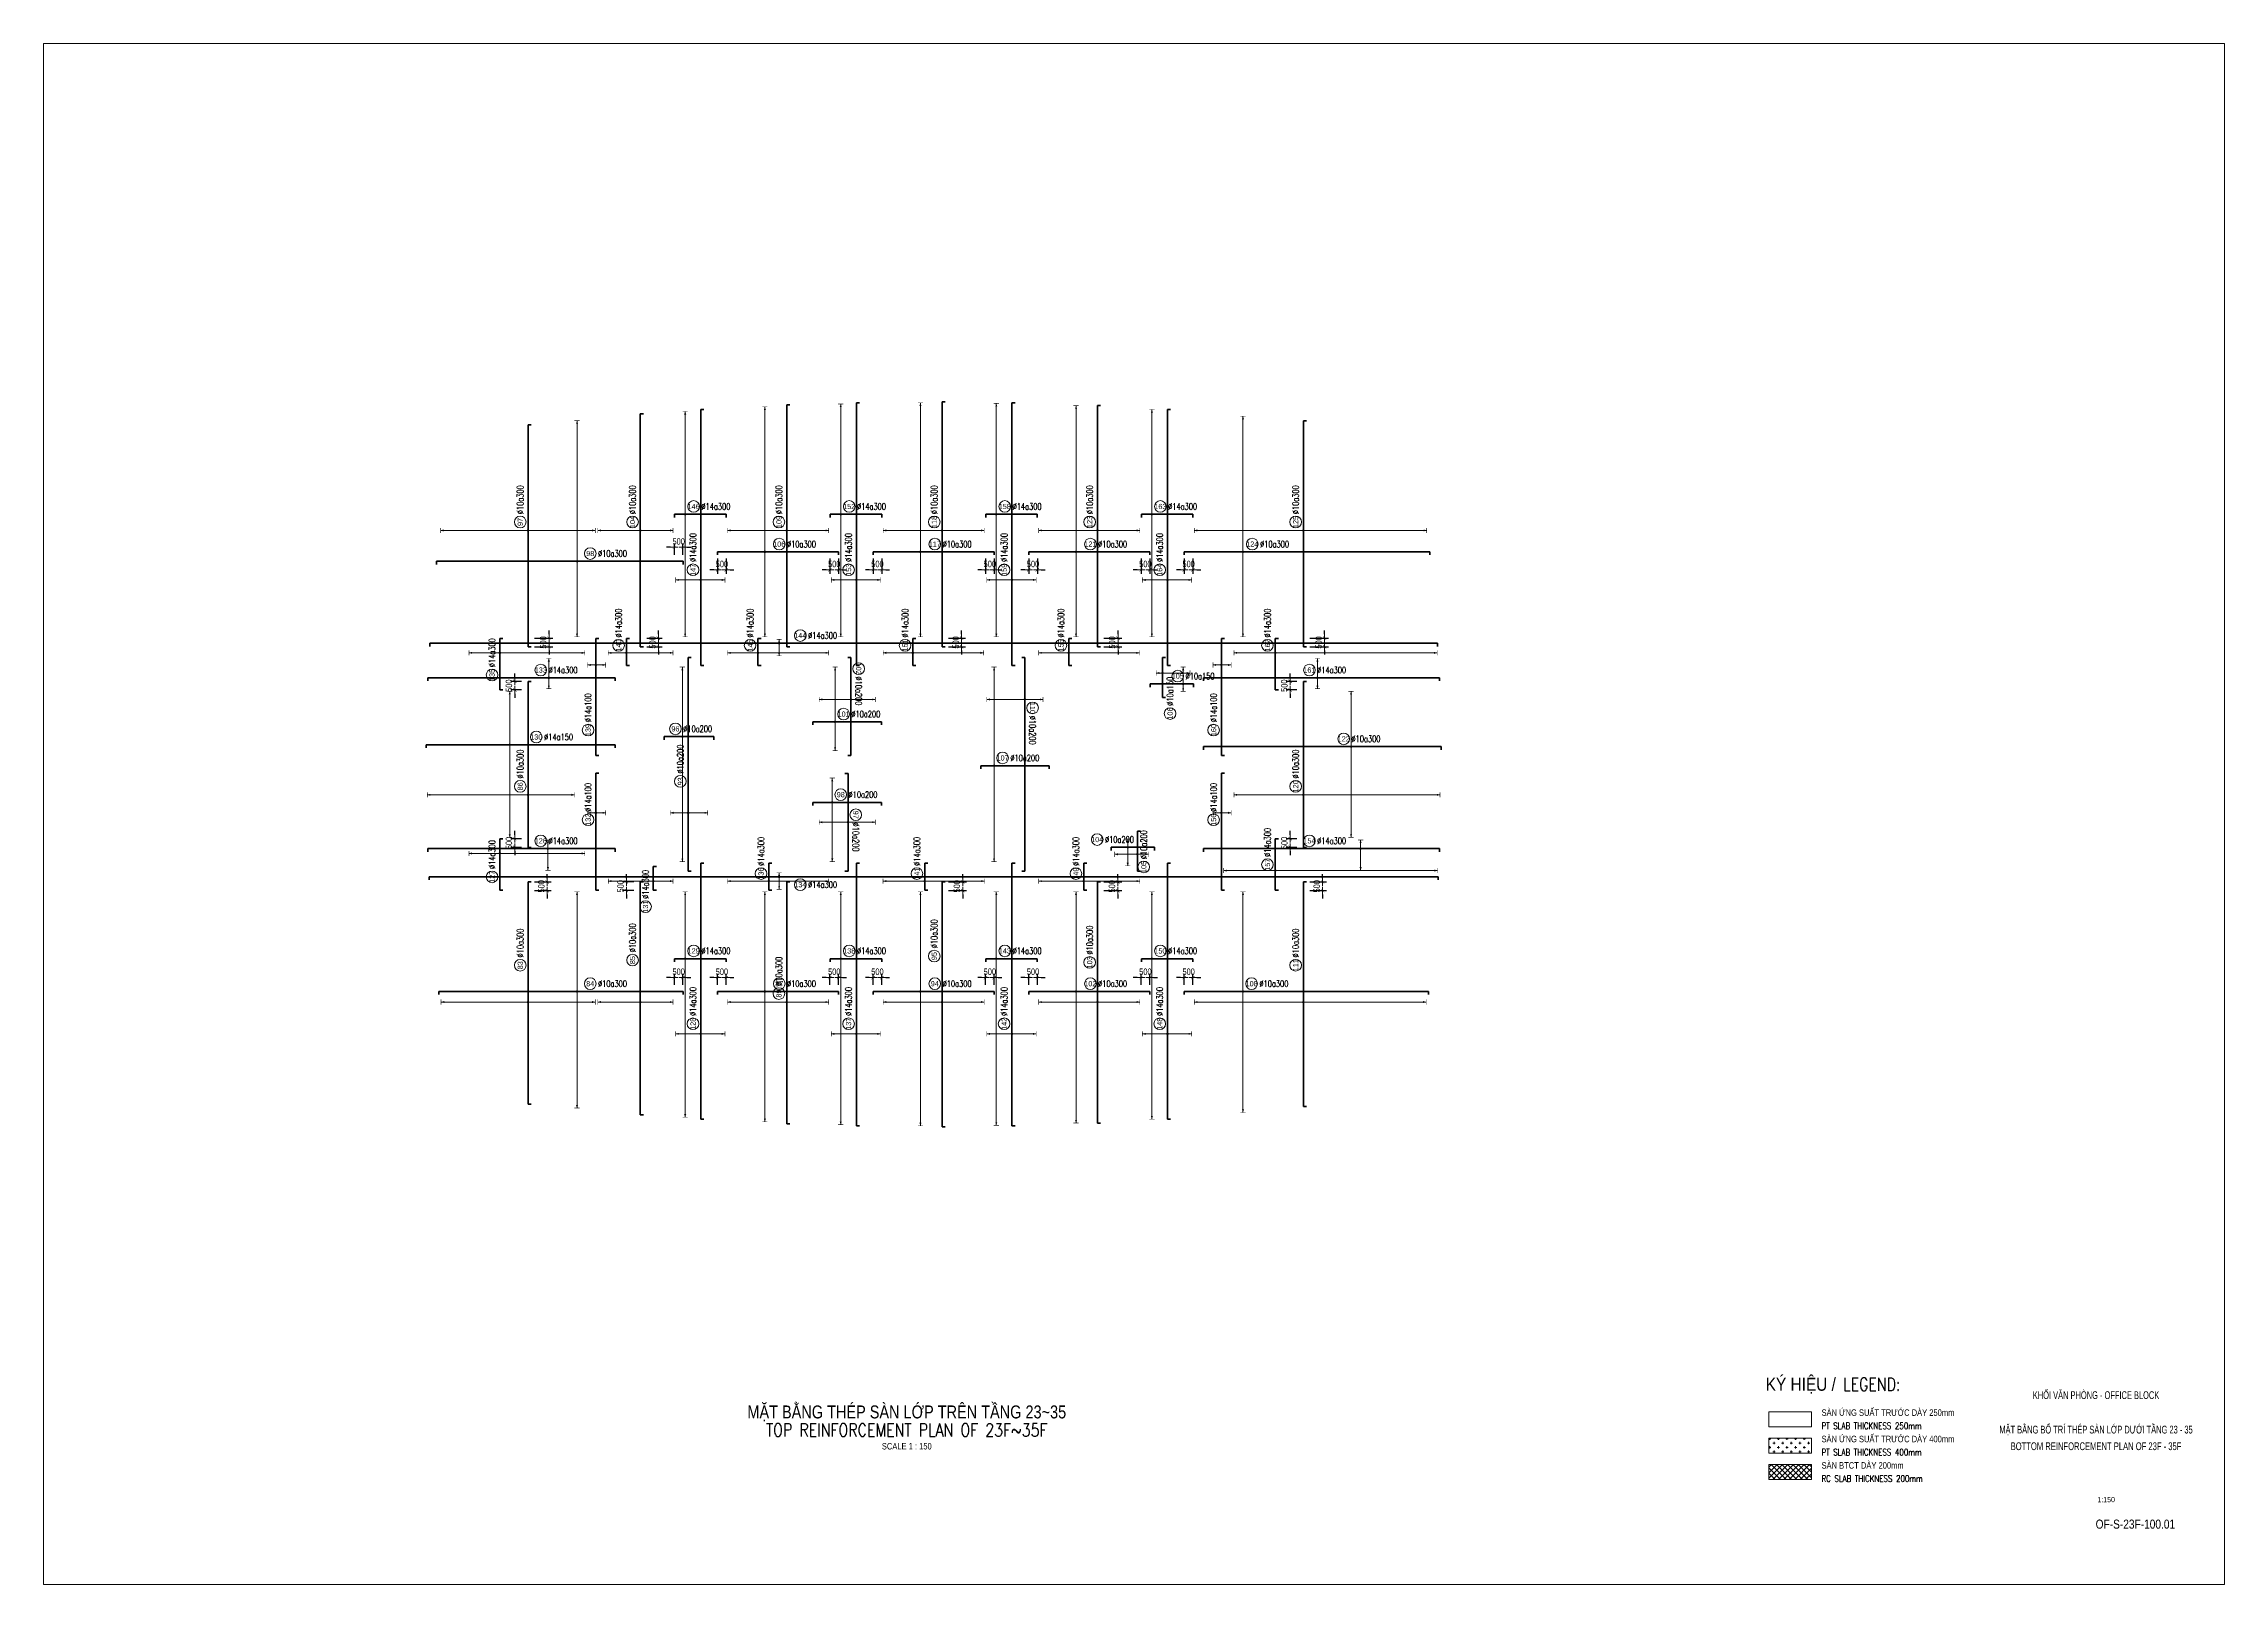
# Paper-space layout 'Layout1' of a CAD drawing. Header units: millimetres. Extents: x 0 to 841, y 0 to 594.
# The model-space entities are those that its viewports show. They can reach past a viewport. Long polylines and large blocks are cut down to what shows.
import ezdxf
from ezdxf.enums import TextEntityAlignment as Align

# ---------------------------------------------------------------- set-up
doc = ezdxf.new("R2010")
doc.units = ezdxf.units.MM
doc.layers.get('0').update_dxf_attribs({"lineweight": 20})
doc.layers.get('Defpoints').update_dxf_attribs({"color": 151, "lineweight": 9})
for name, color, linetype, lineweight in [('NDC_S_ANNO', 7, 'Continuous', 20), ('NDC_S_CONTINUOUS', 3, 'Continuous', 20), ('NDC_S_DIM', 1, 'Continuous', 15), ('NDC_S_ENG TEXT', 2, 'Continuous', 20), ('NDC_S_ENG TITLE', 3, 'Continuous', 20), ('NDC_S_HATCH MATERIAL', 8, 'Continuous', 13), ('NDC_S_REBAR', 4, 'Continuous', 35), ('NDC_S_TEXT SYMBOL', 7, 'Continuous', 20), ('NDC_S_VN TEXT', 7, 'Continuous', 20), ('NDC_S_VN TITLE', 6, 'Continuous', 35)]:
    doc.layers.add(name, color=color, linetype=linetype, lineweight=lineweight)
doc.styles.add('ARIAL', font='arial.ttf', dxfattribs={"width": 0.8})
doc.styles.add('NDC_ANNO', font='', dxfattribs={"width": 0.8})
doc.styles.add('NDC_ARIAL', font='arial.ttf', dxfattribs={"width": 0.85})
doc.styles.add('NDC_DIM', font='', dxfattribs={"width": 0.75})
doc.styles.add('NDC_EN TXT', font='romans.shx', dxfattribs={"width": 0.8})
doc.styles.add('NDC_VIE TXT', font='arial.ttf', dxfattribs={"width": 0.8})
doc.styles.get('NDC_ANNO').set_extended_font_data('Dotum')
doc.styles.get('NDC_DIM').set_extended_font_data('Dotum')
doc.dimstyles.new('NDC_dim_150', dxfattribs={"dimscale": 150, "dimtxt": 2.5, "dimasz": 1.5, "dimexe": 1.5, "dimexo": 2.5, "dimgap": 1, "dimtad": 1, "dimdec": 0, "dimzin": 0, "dimdsep": 46, "dimtxsty": 'NDC_DIM', "dimblk": 'DIMMARK', "dimcen": 0.09, "dimdle": 1.2, "dimclrd": 1, "dimclre": 1, "dimclrt": 3, "dimadec": 0, "dimazin": 0, "dimtfac": 1, "dimtdec": 0, "dimtix": 1, "dimtofl": 0, "dimtmove": 0, "dimatfit": 3, "dimfxl": 8, "dimfxlon": 1, "dimtolj": 1, "dimtzin": 0, "dimarcsym": 0})

psp = doc.layouts.get("Layout1")

# ---------------------------------------------------------------- texts
at = {"color": 1, "linetype": 'Continuous', "style": 'NDC_ARIAL', "width": 0.85}
psp.add_text('1:150', height=2, dxfattribs=at).set_placement((795.4, 32.69), align=Align.MIDDLE_CENTER)
at = {"color": 1, "linetype": 'Continuous', "char_height": 3, "style": 'NDC_ARIAL'}
for s, insert, width, attachment_point in [('{\\W0.6;KHỐI VĂN PHÒNG - OFFICE BLOCK}', (791.5, 72.93), 79.0015, 5), ('{\\W0.6;MẶT BẰNG BỐ TRÍ THÉP SÀN LỚP DƯỚI TẦNG 23 - 35}', (791.5, 61.17), 69.0096, 2), ('{\\W0.7;BOTTOM REINFORCEMENT PLAN OF 23F - 35F}', (791.5, 51.72), 65.5189, 8)]:
    psp.add_mtext(s, dxfattribs=dict(at, insert=insert, width=width, attachment_point=attachment_point))
at = {"color": 1, "linetype": 'Continuous', "insert": (822, 23.2), "char_height": 3.5, "attachment_point": 6, "style": 'NDC_ARIAL'}
psp.add_mtext('{\\W0.8;OF-S-23F-100.01}', dxfattribs=at)

msp = doc.modelspace()

# ---------------------------------------------------------------- texts
at = {"layer": 'NDC_S_ENG TEXT', "attachment_point": 1, "line_spacing_factor": 0.7, "style": 'NDC_EN TXT'}
for s, insert, char_height in [('LEGEND:', (241075.1, 22523.6), 750), ('PT SLAB THICKNESS 250mm', (239832.4, 19934.3), 375), ('PT SLAB THICKNESS 400mm', (239832.4, 18408.3), 375), ('RC SLAB THICKNESS 200mm', (239832.4, 16882.3), 375)]:
    msp.add_mtext_dynamic_manual_height_columns(s, width=11151.525, gutter_width=10, heights=[0], dxfattribs=dict(at, insert=insert, char_height=char_height))
at = {"layer": 'NDC_S_VN TEXT', "style": 'NDC_VIE TXT', "width": 0.85}
msp.add_text('KÝ HIỆU /', height=750, dxfattribs=at).set_placement((236603, 22523.6), align=Align.TOP_LEFT)
at = {"layer": 'NDC_S_VN TEXT', "char_height": 375, "attachment_point": 1, "style": 'NDC_VIE TXT'}
for s, insert in [('SÀN ỨNG SUẤT TRƯỚC DÀY 250mm', (239832.4, 20697.7)), ('SÀN ỨNG SUẤT TRƯỚC DÀY 400mm', (239832.4, 19171.7)), ('SÀN BTCT DÀY 200mm', (239832.4, 17645.7))]:
    msp.add_mtext_dynamic_manual_height_columns(s, width=8485.707, gutter_width=10, heights=[0], dxfattribs=dict(at, insert=insert))

# ---------------------------------------------------------------- blocks, each defined once
blk = doc.blocks.new('Drawing name_symbol')
at = {"layer": 'NDC_S_ENG TITLE', "style": 'NDC_EN TXT', "width": 0.8}
blk.add_attdef('SECTDET1', text='', height=5, dxfattribs=at).set_placement((0, 1.01), align=Align.CENTER)
at = {"layer": 'NDC_S_TEXT SYMBOL', "lineweight": 25, "style": 'NDC_ANNO', "width": 0.8}
blk.add_attdef('SSCALE', text='', height=2.5, dxfattribs=at).set_placement((0, -4), align=Align.CENTER)
at = {"layer": 'NDC_S_VN TITLE', "style": 'NDC_VIE TXT', "width": 0.8}
blk.add_attdef('SECTDET2', text='', height=5, dxfattribs=at).set_placement((0, 7.97), align=Align.CENTER)
blk = doc.blocks.new('DIMMARK')
at = {"layer": 'NDC_S_DIM', "color": 1}
blk.add_line((-1.5, 0), (1, 0), dxfattribs=at)
at = {"layer": 'NDC_S_DIM', "color": 2, "const_width": 0.1}
blk.add_lwpolyline([(-0.42, -0.42), (0.42, 0.42)], dxfattribs=at)
blk = doc.blocks.new('*D217')
at = {"layer": 'Defpoints', "color": 0, "transparency": 16777216}
for p in [(173471, 69742), (173971, 70550), (173971, 69742)]:
    blk.add_point(p, dxfattribs=at)
at = {"layer": 'NDC_S_DIM', "color": 1, "lineweight": -2, "transparency": 16777216}
for p, q in [((173471, 70117), (173471, 70775)), ((173971, 70117), (173971, 70775)), ((173246, 70550), (173021, 70550)), ((174196, 70550), (174421, 70550))]:
    blk.add_line(p, q, dxfattribs=at)
at = {"layer": 'NDC_S_DIM', "color": 1, "lineweight": -2, "transparency": 16777216, "xscale": 225, "yscale": 225, "zscale": 225}
blk.add_blockref('DIMMARK', (173471, 70550), dxfattribs=at)
at = {"layer": 'NDC_S_DIM', "color": 1, "lineweight": -2, "transparency": 16777216, "xscale": 225, "yscale": 225, "zscale": 225, "rotation": 180}
blk.add_blockref('DIMMARK', (173971, 70550), dxfattribs=at)
at = {"layer": 'NDC_S_DIM', "color": 3, "transparency": 16777216, "insert": (173721, 70887), "char_height": 375, "attachment_point": 5, "style": 'NDC_DIM'}
blk.add_mtext('\\A1;500', dxfattribs=at)
blk = doc.blocks.new('*D218')
at = {"layer": 'Defpoints', "color": 0, "transparency": 16777216}
for p in [(175971, 70286), (176471, 70286), (176471, 69246)]:
    blk.add_point(p, dxfattribs=at)
at = {"layer": 'NDC_S_DIM', "color": 1, "lineweight": -2, "transparency": 16777216}
for p, q in [((175971, 69911), (175971, 69021)), ((176471, 69911), (176471, 69021)), ((175746, 69246), (175521, 69246)), ((176696, 69246), (176921, 69246))]:
    blk.add_line(p, q, dxfattribs=at)
at = {"layer": 'NDC_S_DIM', "color": 1, "lineweight": -2, "transparency": 16777216, "xscale": 225, "yscale": 225, "zscale": 225}
blk.add_blockref('DIMMARK', (175971, 69246), dxfattribs=at)
at = {"layer": 'NDC_S_DIM', "color": 1, "lineweight": -2, "transparency": 16777216, "xscale": 225, "yscale": 225, "zscale": 225, "rotation": 180}
blk.add_blockref('DIMMARK', (176471, 69246), dxfattribs=at)
at = {"layer": 'NDC_S_DIM', "color": 3, "transparency": 16777216, "insert": (176221, 69584), "char_height": 375, "attachment_point": 5, "style": 'NDC_DIM'}
blk.add_mtext('\\A1;500', dxfattribs=at)
blk = doc.blocks.new('*D219')
at = {"layer": 'Defpoints', "color": 0, "transparency": 16777216}
for p in [(182471, 70286), (182971, 70286), (182471, 69246)]:
    blk.add_point(p, dxfattribs=at)
at = {"layer": 'NDC_S_DIM', "color": 1, "lineweight": -2, "transparency": 16777216}
for p, q in [((182471, 69911), (182471, 69021)), ((182971, 69911), (182971, 69021)), ((182246, 69246), (182021, 69246)), ((183196, 69246), (183421, 69246))]:
    blk.add_line(p, q, dxfattribs=at)
at = {"layer": 'NDC_S_DIM', "color": 1, "lineweight": -2, "transparency": 16777216, "xscale": 225, "yscale": 225, "zscale": 225}
blk.add_blockref('DIMMARK', (182471, 69246), dxfattribs=at)
at = {"layer": 'NDC_S_DIM', "color": 1, "lineweight": -2, "transparency": 16777216, "xscale": 225, "yscale": 225, "zscale": 225, "rotation": 180}
blk.add_blockref('DIMMARK', (182971, 69246), dxfattribs=at)
at = {"layer": 'NDC_S_DIM', "color": 3, "transparency": 16777216, "insert": (182721, 69584), "char_height": 375, "attachment_point": 5, "style": 'NDC_DIM'}
blk.add_mtext('\\A1;500', dxfattribs=at)
blk = doc.blocks.new('*D220')
at = {"layer": 'Defpoints', "color": 0, "transparency": 16777216}
for p in [(184971, 70286), (185471, 70286), (185471, 69246)]:
    blk.add_point(p, dxfattribs=at)
at = {"layer": 'NDC_S_DIM', "color": 1, "lineweight": -2, "transparency": 16777216}
for p, q in [((184971, 69911), (184971, 69021)), ((185471, 69911), (185471, 69021)), ((184746, 69246), (184521, 69246)), ((185696, 69246), (185921, 69246))]:
    blk.add_line(p, q, dxfattribs=at)
at = {"layer": 'NDC_S_DIM', "color": 1, "lineweight": -2, "transparency": 16777216, "xscale": 225, "yscale": 225, "zscale": 225}
blk.add_blockref('DIMMARK', (184971, 69246), dxfattribs=at)
at = {"layer": 'NDC_S_DIM', "color": 1, "lineweight": -2, "transparency": 16777216, "xscale": 225, "yscale": 225, "zscale": 225, "rotation": 180}
blk.add_blockref('DIMMARK', (185471, 69246), dxfattribs=at)
at = {"layer": 'NDC_S_DIM', "color": 3, "transparency": 16777216, "insert": (185221, 69584), "char_height": 375, "attachment_point": 5, "style": 'NDC_DIM'}
blk.add_mtext('\\A1;500', dxfattribs=at)
blk = doc.blocks.new('*D221')
at = {"layer": 'Defpoints', "color": 0, "transparency": 16777216}
for p in [(191471, 70286), (191971, 70286), (191971, 69246)]:
    blk.add_point(p, dxfattribs=at)
at = {"layer": 'NDC_S_DIM', "color": 1, "lineweight": -2, "transparency": 16777216}
for p, q in [((191471, 69911), (191471, 69021)), ((191971, 69911), (191971, 69021)), ((191246, 69246), (191021, 69246)), ((192196, 69246), (192421, 69246))]:
    blk.add_line(p, q, dxfattribs=at)
at = {"layer": 'NDC_S_DIM', "color": 1, "lineweight": -2, "transparency": 16777216, "xscale": 225, "yscale": 225, "zscale": 225}
blk.add_blockref('DIMMARK', (191471, 69246), dxfattribs=at)
at = {"layer": 'NDC_S_DIM', "color": 1, "lineweight": -2, "transparency": 16777216, "xscale": 225, "yscale": 225, "zscale": 225, "rotation": 180}
blk.add_blockref('DIMMARK', (191971, 69246), dxfattribs=at)
at = {"layer": 'NDC_S_DIM', "color": 3, "transparency": 16777216, "insert": (191721, 69584), "char_height": 375, "attachment_point": 5, "style": 'NDC_DIM'}
blk.add_mtext('\\A1;500', dxfattribs=at)
blk = doc.blocks.new('*D222')
at = {"layer": 'Defpoints', "color": 0, "transparency": 16777216}
for p in [(193971, 70286), (194471, 70286), (193971, 69246)]:
    blk.add_point(p, dxfattribs=at)
at = {"layer": 'NDC_S_DIM', "color": 1, "lineweight": -2, "transparency": 16777216}
for p, q in [((193971, 69911), (193971, 69021)), ((194471, 69911), (194471, 69021)), ((193746, 69246), (193521, 69246)), ((194696, 69246), (194921, 69246))]:
    blk.add_line(p, q, dxfattribs=at)
at = {"layer": 'NDC_S_DIM', "color": 1, "lineweight": -2, "transparency": 16777216, "xscale": 225, "yscale": 225, "zscale": 225}
blk.add_blockref('DIMMARK', (193971, 69246), dxfattribs=at)
at = {"layer": 'NDC_S_DIM', "color": 1, "lineweight": -2, "transparency": 16777216, "xscale": 225, "yscale": 225, "zscale": 225, "rotation": 180}
blk.add_blockref('DIMMARK', (194471, 69246), dxfattribs=at)
at = {"layer": 'NDC_S_DIM', "color": 3, "transparency": 16777216, "insert": (194221, 69584), "char_height": 375, "attachment_point": 5, "style": 'NDC_DIM'}
blk.add_mtext('\\A1;500', dxfattribs=at)
blk = doc.blocks.new('*D223')
at = {"layer": 'Defpoints', "color": 0, "transparency": 16777216}
for p in [(200471, 70286), (200971, 70286), (200471, 69246)]:
    blk.add_point(p, dxfattribs=at)
at = {"layer": 'NDC_S_DIM', "color": 1, "lineweight": -2, "transparency": 16777216}
for p, q in [((200471, 69911), (200471, 69021)), ((200971, 69911), (200971, 69021)), ((200246, 69246), (200021, 69246)), ((201196, 69246), (201421, 69246))]:
    blk.add_line(p, q, dxfattribs=at)
at = {"layer": 'NDC_S_DIM', "color": 1, "lineweight": -2, "transparency": 16777216, "xscale": 225, "yscale": 225, "zscale": 225}
blk.add_blockref('DIMMARK', (200471, 69246), dxfattribs=at)
at = {"layer": 'NDC_S_DIM', "color": 1, "lineweight": -2, "transparency": 16777216, "xscale": 225, "yscale": 225, "zscale": 225, "rotation": 180}
blk.add_blockref('DIMMARK', (200971, 69246), dxfattribs=at)
at = {"layer": 'NDC_S_DIM', "color": 3, "transparency": 16777216, "insert": (200721, 69584), "char_height": 375, "attachment_point": 5, "style": 'NDC_DIM'}
blk.add_mtext('\\A1;500', dxfattribs=at)
blk = doc.blocks.new('*D224')
at = {"layer": 'Defpoints', "color": 0, "transparency": 16777216}
for p in [(202971, 70286), (203471, 70286), (203471, 69246)]:
    blk.add_point(p, dxfattribs=at)
at = {"layer": 'NDC_S_DIM', "color": 1, "lineweight": -2, "transparency": 16777216}
for p, q in [((202971, 69911), (202971, 69021)), ((203471, 69911), (203471, 69021)), ((202746, 69246), (202521, 69246)), ((203696, 69246), (203921, 69246))]:
    blk.add_line(p, q, dxfattribs=at)
at = {"layer": 'NDC_S_DIM', "color": 1, "lineweight": -2, "transparency": 16777216, "xscale": 225, "yscale": 225, "zscale": 225}
blk.add_blockref('DIMMARK', (202971, 69246), dxfattribs=at)
at = {"layer": 'NDC_S_DIM', "color": 1, "lineweight": -2, "transparency": 16777216, "xscale": 225, "yscale": 225, "zscale": 225, "rotation": 180}
blk.add_blockref('DIMMARK', (203471, 69246), dxfattribs=at)
at = {"layer": 'NDC_S_DIM', "color": 3, "transparency": 16777216, "insert": (203221, 69584), "char_height": 375, "attachment_point": 5, "style": 'NDC_DIM'}
blk.add_mtext('\\A1;500', dxfattribs=at)
blk = doc.blocks.new('*D225')
at = {"layer": 'Defpoints', "color": 0, "transparency": 16777216}
for p in [(209861, 65299), (209861, 64799), (211081, 64799)]:
    blk.add_point(p, dxfattribs=at)
at = {"layer": 'NDC_S_DIM', "color": 1, "lineweight": -2, "transparency": 16777216}
for p, q in [((211081, 65524), (211081, 65749)), ((210236, 65299), (211306, 65299)), ((210236, 64799), (211306, 64799)), ((211081, 64574), (211081, 64349))]:
    blk.add_line(p, q, dxfattribs=at)
at = {"layer": 'NDC_S_DIM', "color": 1, "lineweight": -2, "transparency": 16777216, "xscale": 225, "yscale": 225, "zscale": 225}
for p, rotation in [((211081, 65299), 270), ((211081, 64799), 90)]:
    blk.add_blockref('DIMMARK', p, dxfattribs=dict(at, rotation=rotation))
at = {"layer": 'NDC_S_DIM', "color": 3, "transparency": 16777216, "insert": (210743, 65049), "char_height": 375, "attachment_point": 5, "rotation": 90, "style": 'NDC_DIM'}
blk.add_mtext('\\A1;500', dxfattribs=at)
blk = doc.blocks.new('*D226')
at = {"layer": 'Defpoints', "color": 0, "transparency": 16777216}
for p in [(209096, 62299), (209861, 62799), (209861, 62299)]:
    blk.add_point(p, dxfattribs=at)
at = {"layer": 'NDC_S_DIM', "color": 1, "lineweight": -2, "transparency": 16777216}
for p, q in [((209096, 63024), (209096, 63249)), ((209486, 62799), (208871, 62799)), ((209486, 62299), (208871, 62299)), ((209096, 62074), (209096, 61849))]:
    blk.add_line(p, q, dxfattribs=at)
at = {"layer": 'NDC_S_DIM', "color": 1, "lineweight": -2, "transparency": 16777216, "xscale": 225, "yscale": 225, "zscale": 225}
for p, rotation in [((209096, 62799), 270), ((209096, 62299), 90)]:
    blk.add_blockref('DIMMARK', p, dxfattribs=dict(at, rotation=rotation))
at = {"layer": 'NDC_S_DIM', "color": 3, "transparency": 16777216, "insert": (208758, 62549), "char_height": 375, "attachment_point": 5, "rotation": 90, "style": 'NDC_DIM'}
blk.add_mtext('\\A1;500', dxfattribs=at)
blk = doc.blocks.new('*D227')
at = {"layer": 'Defpoints', "color": 0, "transparency": 16777216}
for p in [(209096, 53699), (209861, 53699), (209861, 53199)]:
    blk.add_point(p, dxfattribs=at)
at = {"layer": 'NDC_S_DIM', "color": 1, "lineweight": -2, "transparency": 16777216}
for p, q in [((209486, 53699), (208871, 53699)), ((209486, 53199), (208871, 53199)), ((209096, 53924), (209096, 54149)), ((209096, 52974), (209096, 52749))]:
    blk.add_line(p, q, dxfattribs=at)
at = {"layer": 'NDC_S_DIM', "color": 1, "lineweight": -2, "transparency": 16777216, "xscale": 225, "yscale": 225, "zscale": 225}
for p, rotation in [((209096, 53699), 270), ((209096, 53199), 90)]:
    blk.add_blockref('DIMMARK', p, dxfattribs=dict(at, rotation=rotation))
at = {"layer": 'NDC_S_DIM', "color": 3, "transparency": 16777216, "insert": (208758, 53449), "char_height": 375, "attachment_point": 5, "rotation": 90, "style": 'NDC_DIM'}
blk.add_mtext('\\A1;500', dxfattribs=at)
blk = doc.blocks.new('*D228')
at = {"layer": 'Defpoints', "color": 0, "transparency": 16777216}
for p in [(209861, 51199), (209861, 50699), (210971, 50699)]:
    blk.add_point(p, dxfattribs=at)
at = {"layer": 'NDC_S_DIM', "color": 1, "lineweight": -2, "transparency": 16777216}
for p, q in [((210236, 51199), (211196, 51199)), ((210236, 50699), (211196, 50699)), ((210971, 51424), (210971, 51649)), ((210971, 50474), (210971, 50249))]:
    blk.add_line(p, q, dxfattribs=at)
at = {"layer": 'NDC_S_DIM', "color": 1, "lineweight": -2, "transparency": 16777216, "xscale": 225, "yscale": 225, "zscale": 225}
for p, rotation in [((210971, 51199), 270), ((210971, 50699), 90)]:
    blk.add_blockref('DIMMARK', p, dxfattribs=dict(at, rotation=rotation))
at = {"layer": 'NDC_S_DIM', "color": 3, "transparency": 16777216, "insert": (210633, 50949), "char_height": 375, "attachment_point": 5, "rotation": 90, "style": 'NDC_DIM'}
blk.add_mtext('\\A1;500', dxfattribs=at)
blk = doc.blocks.new('*D229')
at = {"layer": 'Defpoints', "color": 0, "transparency": 16777216}
for p in [(203471, 45667), (202971, 44866), (203471, 44866)]:
    blk.add_point(p, dxfattribs=at)
at = {"layer": 'NDC_S_DIM', "color": 1, "lineweight": -2, "transparency": 16777216}
for p, q in [((202746, 45667), (202521, 45667)), ((202971, 45241), (202971, 45892)), ((203471, 45241), (203471, 45892)), ((203696, 45667), (203921, 45667))]:
    blk.add_line(p, q, dxfattribs=at)
at = {"layer": 'NDC_S_DIM', "color": 1, "lineweight": -2, "transparency": 16777216, "xscale": 225, "yscale": 225, "zscale": 225}
blk.add_blockref('DIMMARK', (202971, 45667), dxfattribs=at)
at = {"layer": 'NDC_S_DIM', "color": 1, "lineweight": -2, "transparency": 16777216, "xscale": 225, "yscale": 225, "zscale": 225, "rotation": 180}
blk.add_blockref('DIMMARK', (203471, 45667), dxfattribs=at)
at = {"layer": 'NDC_S_DIM', "color": 3, "transparency": 16777216, "insert": (203221, 46005), "char_height": 375, "attachment_point": 5, "style": 'NDC_DIM'}
blk.add_mtext('\\A1;500', dxfattribs=at)
blk = doc.blocks.new('*D230')
at = {"layer": 'Defpoints', "color": 0, "transparency": 16777216}
for p in [(200471, 45667), (200471, 44866), (200971, 44866)]:
    blk.add_point(p, dxfattribs=at)
at = {"layer": 'NDC_S_DIM', "color": 1, "lineweight": -2, "transparency": 16777216}
for p, q in [((200246, 45667), (200021, 45667)), ((200471, 45241), (200471, 45892)), ((200971, 45241), (200971, 45892)), ((201196, 45667), (201421, 45667))]:
    blk.add_line(p, q, dxfattribs=at)
at = {"layer": 'NDC_S_DIM', "color": 1, "lineweight": -2, "transparency": 16777216, "xscale": 225, "yscale": 225, "zscale": 225}
blk.add_blockref('DIMMARK', (200471, 45667), dxfattribs=at)
at = {"layer": 'NDC_S_DIM', "color": 1, "lineweight": -2, "transparency": 16777216, "xscale": 225, "yscale": 225, "zscale": 225, "rotation": 180}
blk.add_blockref('DIMMARK', (200971, 45667), dxfattribs=at)
at = {"layer": 'NDC_S_DIM', "color": 3, "transparency": 16777216, "insert": (200721, 46005), "char_height": 375, "attachment_point": 5, "style": 'NDC_DIM'}
blk.add_mtext('\\A1;500', dxfattribs=at)
blk = doc.blocks.new('*D231')
at = {"layer": 'Defpoints', "color": 0, "transparency": 16777216}
for p in [(194471, 45667), (193971, 44866), (194471, 44866)]:
    blk.add_point(p, dxfattribs=at)
at = {"layer": 'NDC_S_DIM', "color": 1, "lineweight": -2, "transparency": 16777216}
for p, q in [((193746, 45667), (193521, 45667)), ((193971, 45241), (193971, 45892)), ((194471, 45241), (194471, 45892)), ((194696, 45667), (194921, 45667))]:
    blk.add_line(p, q, dxfattribs=at)
at = {"layer": 'NDC_S_DIM', "color": 1, "lineweight": -2, "transparency": 16777216, "xscale": 225, "yscale": 225, "zscale": 225}
blk.add_blockref('DIMMARK', (193971, 45667), dxfattribs=at)
at = {"layer": 'NDC_S_DIM', "color": 1, "lineweight": -2, "transparency": 16777216, "xscale": 225, "yscale": 225, "zscale": 225, "rotation": 180}
blk.add_blockref('DIMMARK', (194471, 45667), dxfattribs=at)
at = {"layer": 'NDC_S_DIM', "color": 3, "transparency": 16777216, "insert": (194221, 46005), "char_height": 375, "attachment_point": 5, "style": 'NDC_DIM'}
blk.add_mtext('\\A1;500', dxfattribs=at)
blk = doc.blocks.new('*D232')
at = {"layer": 'Defpoints', "color": 0, "transparency": 16777216}
for p in [(191471, 45667), (191471, 44866), (191971, 44866)]:
    blk.add_point(p, dxfattribs=at)
at = {"layer": 'NDC_S_DIM', "color": 1, "lineweight": -2, "transparency": 16777216}
for p, q in [((191246, 45667), (191021, 45667)), ((191471, 45241), (191471, 45892)), ((191971, 45241), (191971, 45892)), ((192196, 45667), (192421, 45667))]:
    blk.add_line(p, q, dxfattribs=at)
at = {"layer": 'NDC_S_DIM', "color": 1, "lineweight": -2, "transparency": 16777216, "xscale": 225, "yscale": 225, "zscale": 225}
blk.add_blockref('DIMMARK', (191471, 45667), dxfattribs=at)
at = {"layer": 'NDC_S_DIM', "color": 1, "lineweight": -2, "transparency": 16777216, "xscale": 225, "yscale": 225, "zscale": 225, "rotation": 180}
blk.add_blockref('DIMMARK', (191971, 45667), dxfattribs=at)
at = {"layer": 'NDC_S_DIM', "color": 3, "transparency": 16777216, "insert": (191721, 46005), "char_height": 375, "attachment_point": 5, "style": 'NDC_DIM'}
blk.add_mtext('\\A1;500', dxfattribs=at)
blk = doc.blocks.new('*D233')
at = {"layer": 'Defpoints', "color": 0, "transparency": 16777216}
for p in [(185471, 45667), (184971, 44866), (185471, 44866)]:
    blk.add_point(p, dxfattribs=at)
at = {"layer": 'NDC_S_DIM', "color": 1, "lineweight": -2, "transparency": 16777216}
for p, q in [((184746, 45667), (184521, 45667)), ((184971, 45241), (184971, 45892)), ((185471, 45241), (185471, 45892)), ((185696, 45667), (185921, 45667))]:
    blk.add_line(p, q, dxfattribs=at)
at = {"layer": 'NDC_S_DIM', "color": 1, "lineweight": -2, "transparency": 16777216, "xscale": 225, "yscale": 225, "zscale": 225}
blk.add_blockref('DIMMARK', (184971, 45667), dxfattribs=at)
at = {"layer": 'NDC_S_DIM', "color": 1, "lineweight": -2, "transparency": 16777216, "xscale": 225, "yscale": 225, "zscale": 225, "rotation": 180}
blk.add_blockref('DIMMARK', (185471, 45667), dxfattribs=at)
at = {"layer": 'NDC_S_DIM', "color": 3, "transparency": 16777216, "insert": (185221, 46005), "char_height": 375, "attachment_point": 5, "style": 'NDC_DIM'}
blk.add_mtext('\\A1;500', dxfattribs=at)
blk = doc.blocks.new('*D234')
at = {"layer": 'Defpoints', "color": 0, "transparency": 16777216}
for p in [(182471, 45667), (182471, 44866), (182971, 44866)]:
    blk.add_point(p, dxfattribs=at)
at = {"layer": 'NDC_S_DIM', "color": 1, "lineweight": -2, "transparency": 16777216}
for p, q in [((182246, 45667), (182021, 45667)), ((182471, 45241), (182471, 45892)), ((182971, 45241), (182971, 45892)), ((183196, 45667), (183421, 45667))]:
    blk.add_line(p, q, dxfattribs=at)
at = {"layer": 'NDC_S_DIM', "color": 1, "lineweight": -2, "transparency": 16777216, "xscale": 225, "yscale": 225, "zscale": 225}
blk.add_blockref('DIMMARK', (182471, 45667), dxfattribs=at)
at = {"layer": 'NDC_S_DIM', "color": 1, "lineweight": -2, "transparency": 16777216, "xscale": 225, "yscale": 225, "zscale": 225, "rotation": 180}
blk.add_blockref('DIMMARK', (182971, 45667), dxfattribs=at)
at = {"layer": 'NDC_S_DIM', "color": 3, "transparency": 16777216, "insert": (182721, 46005), "char_height": 375, "attachment_point": 5, "style": 'NDC_DIM'}
blk.add_mtext('\\A1;500', dxfattribs=at)
blk = doc.blocks.new('*D235')
at = {"layer": 'Defpoints', "color": 0, "transparency": 16777216}
for p in [(176471, 45667), (175971, 44866), (176471, 44866)]:
    blk.add_point(p, dxfattribs=at)
at = {"layer": 'NDC_S_DIM', "color": 1, "lineweight": -2, "transparency": 16777216}
for p, q in [((175746, 45667), (175521, 45667)), ((175971, 45241), (175971, 45892)), ((176471, 45241), (176471, 45892)), ((176696, 45667), (176921, 45667))]:
    blk.add_line(p, q, dxfattribs=at)
at = {"layer": 'NDC_S_DIM', "color": 1, "lineweight": -2, "transparency": 16777216, "xscale": 225, "yscale": 225, "zscale": 225}
blk.add_blockref('DIMMARK', (175971, 45667), dxfattribs=at)
at = {"layer": 'NDC_S_DIM', "color": 1, "lineweight": -2, "transparency": 16777216, "xscale": 225, "yscale": 225, "zscale": 225, "rotation": 180}
blk.add_blockref('DIMMARK', (176471, 45667), dxfattribs=at)
at = {"layer": 'NDC_S_DIM', "color": 3, "transparency": 16777216, "insert": (176221, 46005), "char_height": 375, "attachment_point": 5, "style": 'NDC_DIM'}
blk.add_mtext('\\A1;500', dxfattribs=at)
blk = doc.blocks.new('*D236')
at = {"layer": 'Defpoints', "color": 0, "transparency": 16777216}
for p in [(173471, 45667), (173471, 44866), (173971, 44866)]:
    blk.add_point(p, dxfattribs=at)
at = {"layer": 'NDC_S_DIM', "color": 1, "lineweight": -2, "transparency": 16777216}
for p, q in [((173246, 45667), (173021, 45667)), ((173471, 45241), (173471, 45892)), ((173971, 45241), (173971, 45892)), ((174196, 45667), (174421, 45667))]:
    blk.add_line(p, q, dxfattribs=at)
at = {"layer": 'NDC_S_DIM', "color": 1, "lineweight": -2, "transparency": 16777216, "xscale": 225, "yscale": 225, "zscale": 225}
blk.add_blockref('DIMMARK', (173471, 45667), dxfattribs=at)
at = {"layer": 'NDC_S_DIM', "color": 1, "lineweight": -2, "transparency": 16777216, "xscale": 225, "yscale": 225, "zscale": 225, "rotation": 180}
blk.add_blockref('DIMMARK', (173971, 45667), dxfattribs=at)
at = {"layer": 'NDC_S_DIM', "color": 3, "transparency": 16777216, "insert": (173721, 46005), "char_height": 375, "attachment_point": 5, "style": 'NDC_DIM'}
blk.add_mtext('\\A1;500', dxfattribs=at)
blk = doc.blocks.new('*D237')
at = {"layer": 'Defpoints', "color": 0, "transparency": 16777216}
for p in [(171501, 65299), (171501, 64799), (172548, 65299)]:
    blk.add_point(p, dxfattribs=at)
at = {"layer": 'NDC_S_DIM', "color": 1, "lineweight": -2, "transparency": 16777216}
for p, q in [((172548, 65524), (172548, 65749)), ((171876, 65299), (172773, 65299)), ((171876, 64799), (172773, 64799)), ((172548, 64574), (172548, 64349))]:
    blk.add_line(p, q, dxfattribs=at)
at = {"layer": 'NDC_S_DIM', "color": 1, "lineweight": -2, "transparency": 16777216, "xscale": 225, "yscale": 225, "zscale": 225}
for p, rotation in [((172548, 65299), 270), ((172548, 64799), 90)]:
    blk.add_blockref('DIMMARK', p, dxfattribs=dict(at, rotation=rotation))
at = {"layer": 'NDC_S_DIM', "color": 3, "transparency": 16777216, "insert": (172210, 65049), "char_height": 375, "attachment_point": 5, "rotation": 90, "style": 'NDC_DIM'}
blk.add_mtext('\\A1;500', dxfattribs=at)
blk = doc.blocks.new('*D238')
at = {"layer": 'Defpoints', "color": 0, "transparency": 16777216}
for p in [(188954, 65299), (188954, 64799), (190086, 65299)]:
    blk.add_point(p, dxfattribs=at)
at = {"layer": 'NDC_S_DIM', "color": 1, "lineweight": -2, "transparency": 16777216}
for p, q in [((190086, 65524), (190086, 65749)), ((189329, 65299), (190311, 65299)), ((189329, 64799), (190311, 64799)), ((190086, 64574), (190086, 64349))]:
    blk.add_line(p, q, dxfattribs=at)
at = {"layer": 'NDC_S_DIM', "color": 1, "lineweight": -2, "transparency": 16777216, "xscale": 225, "yscale": 225, "zscale": 225}
for p, rotation in [((190086, 65299), 270), ((190086, 64799), 90)]:
    blk.add_blockref('DIMMARK', p, dxfattribs=dict(at, rotation=rotation))
at = {"layer": 'NDC_S_DIM', "color": 3, "transparency": 16777216, "insert": (189748, 65049), "char_height": 375, "attachment_point": 5, "rotation": 90, "style": 'NDC_DIM'}
blk.add_mtext('\\A1;500', dxfattribs=at)
blk = doc.blocks.new('*D239')
at = {"layer": 'Defpoints', "color": 0, "transparency": 16777216}
for p in [(197946, 65299), (197946, 64799), (199137, 65299)]:
    blk.add_point(p, dxfattribs=at)
at = {"layer": 'NDC_S_DIM', "color": 1, "lineweight": -2, "transparency": 16777216}
for p, q in [((199137, 65524), (199137, 65749)), ((198321, 65299), (199362, 65299)), ((198321, 64799), (199362, 64799)), ((199137, 64574), (199137, 64349))]:
    blk.add_line(p, q, dxfattribs=at)
at = {"layer": 'NDC_S_DIM', "color": 1, "lineweight": -2, "transparency": 16777216, "xscale": 225, "yscale": 225, "zscale": 225}
for p, rotation in [((199137, 65299), 270), ((199137, 64799), 90)]:
    blk.add_blockref('DIMMARK', p, dxfattribs=dict(at, rotation=rotation))
at = {"layer": 'NDC_S_DIM', "color": 3, "transparency": 16777216, "insert": (198799, 65049), "char_height": 375, "attachment_point": 5, "rotation": 90, "style": 'NDC_DIM'}
blk.add_mtext('\\A1;500', dxfattribs=at)
blk = doc.blocks.new('*D240')
at = {"layer": 'Defpoints', "color": 0, "transparency": 16777216}
for p in [(197946, 51199), (197946, 50699), (199126, 50699)]:
    blk.add_point(p, dxfattribs=at)
at = {"layer": 'NDC_S_DIM', "color": 1, "lineweight": -2, "transparency": 16777216}
for p, q in [((198321, 51199), (199351, 51199)), ((198321, 50699), (199351, 50699)), ((199126, 51424), (199126, 51649)), ((199126, 50474), (199126, 50249))]:
    blk.add_line(p, q, dxfattribs=at)
at = {"layer": 'NDC_S_DIM', "color": 1, "lineweight": -2, "transparency": 16777216, "xscale": 225, "yscale": 225, "zscale": 225}
for p, rotation in [((199126, 51199), 270), ((199126, 50699), 90)]:
    blk.add_blockref('DIMMARK', p, dxfattribs=dict(at, rotation=rotation))
at = {"layer": 'NDC_S_DIM', "color": 3, "transparency": 16777216, "insert": (198788, 50949), "char_height": 375, "attachment_point": 5, "rotation": 90, "style": 'NDC_DIM'}
blk.add_mtext('\\A1;500', dxfattribs=at)
blk = doc.blocks.new('*D241')
at = {"layer": 'Defpoints', "color": 0, "transparency": 16777216}
for p in [(188954, 51199), (188954, 50699), (190153, 50699)]:
    blk.add_point(p, dxfattribs=at)
at = {"layer": 'NDC_S_DIM', "color": 1, "lineweight": -2, "transparency": 16777216}
for p, q in [((189329, 51199), (190378, 51199)), ((189329, 50699), (190378, 50699)), ((190153, 51424), (190153, 51649)), ((190153, 50474), (190153, 50249))]:
    blk.add_line(p, q, dxfattribs=at)
at = {"layer": 'NDC_S_DIM', "color": 1, "lineweight": -2, "transparency": 16777216, "xscale": 225, "yscale": 225, "zscale": 225}
for p, rotation in [((190153, 51199), 270), ((190153, 50699), 90)]:
    blk.add_blockref('DIMMARK', p, dxfattribs=dict(at, rotation=rotation))
at = {"layer": 'NDC_S_DIM', "color": 3, "transparency": 16777216, "insert": (189815, 50949), "char_height": 375, "attachment_point": 5, "rotation": 90, "style": 'NDC_DIM'}
blk.add_mtext('\\A1;500', dxfattribs=at)
blk = doc.blocks.new('*D242')
at = {"layer": 'Defpoints', "color": 0, "transparency": 16777216}
for p in [(170700, 50699), (171501, 51199), (171501, 50699)]:
    blk.add_point(p, dxfattribs=at)
at = {"layer": 'NDC_S_DIM', "color": 1, "lineweight": -2, "transparency": 16777216}
for p, q in [((171126, 51199), (170475, 51199)), ((171126, 50699), (170475, 50699)), ((170700, 51424), (170700, 51649)), ((170700, 50474), (170700, 50249))]:
    blk.add_line(p, q, dxfattribs=at)
at = {"layer": 'NDC_S_DIM', "color": 1, "lineweight": -2, "transparency": 16777216, "xscale": 225, "yscale": 225, "zscale": 225}
for p, rotation in [((170700, 51199), 270), ((170700, 50699), 90)]:
    blk.add_blockref('DIMMARK', p, dxfattribs=dict(at, rotation=rotation))
at = {"layer": 'NDC_S_DIM', "color": 3, "transparency": 16777216, "insert": (170362, 50949), "char_height": 375, "attachment_point": 5, "rotation": 90, "style": 'NDC_DIM'}
blk.add_mtext('\\A1;500', dxfattribs=at)
blk = doc.blocks.new('*D213')
at = {"layer": 'Defpoints', "color": 0, "transparency": 16777216}
for p in [(164240, 62299), (165005, 62799), (165005, 62299)]:
    blk.add_point(p, dxfattribs=at)
at = {"layer": 'NDC_S_DIM', "color": 1, "lineweight": -2, "transparency": 16777216}
for p, q in [((164240, 63024), (164240, 63249)), ((164630, 62799), (164015, 62799)), ((164630, 62299), (164015, 62299)), ((164240, 62074), (164240, 61849))]:
    blk.add_line(p, q, dxfattribs=at)
at = {"layer": 'NDC_S_DIM', "color": 1, "lineweight": -2, "transparency": 16777216, "xscale": 225, "yscale": 225, "zscale": 225}
for p, rotation in [((164240, 62799), 270), ((164240, 62299), 90)]:
    blk.add_blockref('DIMMARK', p, dxfattribs=dict(at, rotation=rotation))
at = {"layer": 'NDC_S_DIM', "color": 3, "transparency": 16777216, "insert": (163902, 62549), "char_height": 375, "attachment_point": 5, "rotation": 90, "style": 'NDC_DIM'}
blk.add_mtext('\\A1;500', dxfattribs=at)
blk = doc.blocks.new('*D214')
at = {"layer": 'Defpoints', "color": 0, "transparency": 16777216}
for p in [(164240, 53699), (165005, 53699), (165005, 53199)]:
    blk.add_point(p, dxfattribs=at)
at = {"layer": 'NDC_S_DIM', "color": 1, "lineweight": -2, "transparency": 16777216}
for p, q in [((164630, 53699), (164015, 53699)), ((164630, 53199), (164015, 53199)), ((164240, 53924), (164240, 54149)), ((164240, 52974), (164240, 52749))]:
    blk.add_line(p, q, dxfattribs=at)
at = {"layer": 'NDC_S_DIM', "color": 1, "lineweight": -2, "transparency": 16777216, "xscale": 225, "yscale": 225, "zscale": 225}
for p, rotation in [((164240, 53699), 270), ((164240, 53199), 90)]:
    blk.add_blockref('DIMMARK', p, dxfattribs=dict(at, rotation=rotation))
at = {"layer": 'NDC_S_DIM', "color": 3, "transparency": 16777216, "insert": (163902, 53449), "char_height": 375, "attachment_point": 5, "rotation": 90, "style": 'NDC_DIM'}
blk.add_mtext('\\A1;500', dxfattribs=at)
blk = doc.blocks.new('*D215')
at = {"layer": 'Defpoints', "color": 0, "transparency": 16777216}
for p in [(165005, 65299), (165005, 64799), (166225, 64799)]:
    blk.add_point(p, dxfattribs=at)
at = {"layer": 'NDC_S_DIM', "color": 1, "lineweight": -2, "transparency": 16777216}
for p, q in [((166225, 65524), (166225, 65749)), ((165380, 65299), (166450, 65299)), ((165380, 64799), (166450, 64799)), ((166225, 64574), (166225, 64349))]:
    blk.add_line(p, q, dxfattribs=at)
at = {"layer": 'NDC_S_DIM', "color": 1, "lineweight": -2, "transparency": 16777216, "xscale": 225, "yscale": 225, "zscale": 225}
for p, rotation in [((166225, 65299), 270), ((166225, 64799), 90)]:
    blk.add_blockref('DIMMARK', p, dxfattribs=dict(at, rotation=rotation))
at = {"layer": 'NDC_S_DIM', "color": 3, "transparency": 16777216, "insert": (165887, 65049), "char_height": 375, "attachment_point": 5, "rotation": 90, "style": 'NDC_DIM'}
blk.add_mtext('\\A1;500', dxfattribs=at)
blk = doc.blocks.new('*D216')
at = {"layer": 'Defpoints', "color": 0, "transparency": 16777216}
for p in [(165005, 51199), (165005, 50699), (166115, 50699)]:
    blk.add_point(p, dxfattribs=at)
at = {"layer": 'NDC_S_DIM', "color": 1, "lineweight": -2, "transparency": 16777216}
for p, q in [((165380, 51199), (166340, 51199)), ((165380, 50699), (166340, 50699)), ((166115, 51424), (166115, 51649)), ((166115, 50474), (166115, 50249))]:
    blk.add_line(p, q, dxfattribs=at)
at = {"layer": 'NDC_S_DIM', "color": 1, "lineweight": -2, "transparency": 16777216, "xscale": 225, "yscale": 225, "zscale": 225}
for p, rotation in [((166115, 51199), 270), ((166115, 50699), 90)]:
    blk.add_blockref('DIMMARK', p, dxfattribs=dict(at, rotation=rotation))
at = {"layer": 'NDC_S_DIM', "color": 3, "transparency": 16777216, "insert": (165778, 50949), "char_height": 375, "attachment_point": 5, "rotation": 90, "style": 'NDC_DIM'}
blk.add_mtext('\\A1;500', dxfattribs=at)
blk = doc.blocks.new('*U351')
h = blk.add_hatch(color=6)
edge = h.paths.add_edge_path()
edge.add_arc((27.07, 0), 0.3, 0, 360)
at = {"layer": 'NDC_S_DIM', "color": 8}
for q in [(27.07, 1.49), (27.07, -4.84)]:
    blk.add_line((27.07, 0), q, dxfattribs=at)
for points in [[(26.07, 1.49, 0.2, 0.2, 0), (28.07, 1.49, 0, 0, 0)], [(26.07, -4.84, 0.2, 0.2, 0), (28.07, -4.84, 0, 0, 0)]]:
    blk.add_lwpolyline(points, format="xyseb", dxfattribs=at)
at = {"layer": 'NDC_S_DIM', "color": 6}
blk.add_circle((27.07, 0), 0.3, dxfattribs=at)
at = {"layer": 'NDC_S_DIM'}
blk.add_circle((35.24, 3), 2.25, dxfattribs=at)
at = {"layer": 'NDC_S_DIM', "color": 8}
for points in [[(26.67, 0.29), (27.07, 1.49), (27.47, 0.29)], [(26.67, -3.64), (27.07, -4.84), (27.47, -3.64)]]:
    blk.add_solid(points, dxfattribs=at)
at = {"layer": 'NDC_S_REBAR'}
for p, q in [((0, 0), (-107.67, 0)), ((-107.67, 0), (-107.67, -1.2)), ((0, 0), (281, 0)), ((281, 0), (281, -1.2)), ((-107.67, -1.2), (-107.67, -1.2)), ((281, -1.2), (281, -1.2))]:
    blk.add_line(p, q, dxfattribs=at)
at = {"layer": 'NDC_S_VN TEXT', "style": 'ARIAL', "width": 0.8}
blk.add_attdef('KHT', text='', height=2, dxfattribs=at).set_placement((35.24, 3), align=Align.MIDDLE_CENTER)
at = {"layer": 'NDC_S_VN TEXT', "color": 3, "style": 'NDC_EN TXT', "width": 0.75}
blk.add_attdef('DKT', (38.24, 1.75), '', height=2.5, dxfattribs=at)
blk = doc.blocks.new('*U300')
h = blk.add_hatch(color=6)
edge = h.paths.add_edge_path()
edge.add_arc((-7.93, 0), 0.3, 0, 360)
at = {"layer": 'NDC_S_DIM', "color": 8}
for q in [(-7.93, 55.93), (-7.93, -32.75)]:
    blk.add_line((-7.93, 0), q, dxfattribs=at)
for points in [[(-8.93, 55.93, 0.2, 0.2, 0), (-6.93, 55.93, 0, 0, 0)], [(-8.93, -32.75, 0.2, 0.2, 0), (-6.93, -32.75, 0, 0, 0)]]:
    blk.add_lwpolyline(points, format="xyseb", dxfattribs=at)
at = {"layer": 'NDC_S_DIM', "color": 6}
blk.add_circle((-7.93, 0), 0.3, dxfattribs=at)
at = {"layer": 'NDC_S_DIM'}
blk.add_circle((-2.39, 3), 2.25, dxfattribs=at)
at = {"layer": 'NDC_S_DIM', "color": 8}
for points in [[(-8.33, 54.73), (-7.93, 55.93), (-7.53, 54.73)], [(-8.33, -31.55), (-7.93, -32.75), (-7.53, -31.55)]]:
    blk.add_solid(points, dxfattribs=at)
at = {"layer": 'NDC_S_REBAR'}
for p, q in [((0, 0), (-26.16, 0)), ((-26.16, 0), (-26.16, -1.2)), ((0, 0), (20.5, 0)), ((20.5, 0), (20.5, -1.2)), ((-26.16, -1.2), (-26.16, -1.2)), ((20.5, -1.2), (20.5, -1.2))]:
    blk.add_line(p, q, dxfattribs=at)
at = {"layer": 'NDC_S_VN TEXT', "style": 'ARIAL', "width": 0.8}
blk.add_attdef('KHT', text='', height=2, dxfattribs=at).set_placement((-2.39, 3), align=Align.MIDDLE_CENTER)
at = {"layer": 'NDC_S_VN TEXT', "color": 3, "style": 'NDC_EN TXT', "width": 0.75}
blk.add_attdef('DKT', (0.61, 1.75), '', height=2.5, dxfattribs=at)
blk = doc.blocks.new('*U301')
h = blk.add_hatch(color=6)
edge = h.paths.add_edge_path()
edge.add_arc((-7.93, 0), 0.3, 0, 360)
at = {"layer": 'NDC_S_DIM', "color": 8}
for q in [(-7.93, 57.45), (-7.93, -32.75)]:
    blk.add_line((-7.93, 0), q, dxfattribs=at)
for points in [[(-8.93, 57.45, 0.2, 0.2, 0), (-6.93, 57.45, 0, 0, 0)], [(-8.93, -32.75, 0.2, 0.2, 0), (-6.93, -32.75, 0, 0, 0)]]:
    blk.add_lwpolyline(points, format="xyseb", dxfattribs=at)
at = {"layer": 'NDC_S_DIM', "color": 6}
blk.add_circle((-7.93, 0), 0.3, dxfattribs=at)
at = {"layer": 'NDC_S_DIM'}
blk.add_circle((-2.39, 3), 2.25, dxfattribs=at)
at = {"layer": 'NDC_S_DIM', "color": 8}
for points in [[(-8.33, 56.25), (-7.93, 57.45), (-7.53, 56.25)], [(-8.33, -31.55), (-7.93, -32.75), (-7.53, -31.55)]]:
    blk.add_solid(points, dxfattribs=at)
at = {"layer": 'NDC_S_REBAR'}
for p, q in [((0, 0), (-26.16, 0)), ((-26.16, 0), (-26.16, -1.2)), ((0, 0), (20.5, 0)), ((20.5, 0), (20.5, -1.2)), ((-26.16, -1.2), (-26.16, -1.2)), ((20.5, -1.2), (20.5, -1.2))]:
    blk.add_line(p, q, dxfattribs=at)
at = {"layer": 'NDC_S_VN TEXT', "style": 'ARIAL', "width": 0.8}
blk.add_attdef('KHT', text='', height=2, dxfattribs=at).set_placement((-2.39, 3), align=Align.MIDDLE_CENTER)
at = {"layer": 'NDC_S_VN TEXT', "color": 3, "style": 'NDC_EN TXT', "width": 0.75}
blk.add_attdef('DKT', (0.61, 1.75), '', height=2.5, dxfattribs=at)
blk = doc.blocks.new('*U302')
h = blk.add_hatch(color=6)
edge = h.paths.add_edge_path()
edge.add_arc((-7.93, 0), 0.3, 0, 360)
at = {"layer": 'NDC_S_DIM', "color": 8}
for q in [(-7.93, 56.37), (-7.93, -32.75)]:
    blk.add_line((-7.93, 0), q, dxfattribs=at)
for points in [[(-8.93, 56.37, 0.2, 0.2, 0), (-6.93, 56.37, 0, 0, 0)], [(-8.93, -32.75, 0.2, 0.2, 0), (-6.93, -32.75, 0, 0, 0)]]:
    blk.add_lwpolyline(points, format="xyseb", dxfattribs=at)
at = {"layer": 'NDC_S_DIM', "color": 6}
blk.add_circle((-7.93, 0), 0.3, dxfattribs=at)
at = {"layer": 'NDC_S_DIM'}
blk.add_circle((-2.39, 3), 2.25, dxfattribs=at)
at = {"layer": 'NDC_S_DIM', "color": 8}
for points in [[(-8.33, 55.17), (-7.93, 56.37), (-7.53, 55.17)], [(-8.33, -31.55), (-7.93, -32.75), (-7.53, -31.55)]]:
    blk.add_solid(points, dxfattribs=at)
at = {"layer": 'NDC_S_REBAR'}
for p, q in [((0, 0), (-26.16, 0)), ((-26.16, 0), (-26.16, -1.2)), ((0, 0), (20.5, 0)), ((20.5, 0), (20.5, -1.2)), ((-26.16, -1.2), (-26.16, -1.2)), ((20.5, -1.2), (20.5, -1.2))]:
    blk.add_line(p, q, dxfattribs=at)
at = {"layer": 'NDC_S_VN TEXT', "style": 'ARIAL', "width": 0.8}
blk.add_attdef('KHT', text='', height=2, dxfattribs=at).set_placement((-2.39, 3), align=Align.MIDDLE_CENTER)
at = {"layer": 'NDC_S_VN TEXT', "color": 3, "style": 'NDC_EN TXT', "width": 0.75}
blk.add_attdef('DKT', (0.61, 1.75), '', height=2.5, dxfattribs=at)
blk = doc.blocks.new('*U303')
h = blk.add_hatch(color=6)
edge = h.paths.add_edge_path()
edge.add_arc((-3.55, 0), 0.3, 0, 360)
at = {"layer": 'NDC_S_DIM', "color": 8}
for q in [(-3.55, 52.31), (-3.55, -32.75)]:
    blk.add_line((-3.55, 0), q, dxfattribs=at)
for points in [[(-4.55, 52.31, 0.2, 0.2, 0), (-2.55, 52.31, 0, 0, 0)], [(-4.55, -32.75, 0.2, 0.2, 0), (-2.55, -32.75, 0, 0, 0)]]:
    blk.add_lwpolyline(points, format="xyseb", dxfattribs=at)
at = {"layer": 'NDC_S_DIM', "color": 6}
blk.add_circle((-3.55, 0), 0.3, dxfattribs=at)
at = {"layer": 'NDC_S_DIM'}
blk.add_circle((0.04, 3), 2.25, dxfattribs=at)
at = {"layer": 'NDC_S_DIM', "color": 8}
for points in [[(-3.95, 51.11), (-3.55, 52.31), (-3.15, 51.11)], [(-3.95, -31.55), (-3.55, -32.75), (-3.15, -31.55)]]:
    blk.add_solid(points, dxfattribs=at)
at = {"layer": 'NDC_S_REBAR'}
for p, q in [((0, 0), (-26.16, 0)), ((-26.16, 0), (-26.16, -1.2)), ((0, 0), (68.57, 0)), ((68.57, 0), (68.57, -1.2)), ((-26.16, -1.2), (-26.16, -1.2)), ((68.57, -1.2), (68.57, -1.2))]:
    blk.add_line(p, q, dxfattribs=at)
at = {"layer": 'NDC_S_VN TEXT', "style": 'ARIAL', "width": 0.8}
blk.add_attdef('KHT', text='', height=2, dxfattribs=at).set_placement((0.04, 3), align=Align.MIDDLE_CENTER)
at = {"layer": 'NDC_S_VN TEXT', "color": 3, "style": 'NDC_EN TXT', "width": 0.75}
blk.add_attdef('DKT', (3.04, 1.75), '', height=2.5, dxfattribs=at)
blk = doc.blocks.new('*U304')
h = blk.add_hatch(color=6)
edge = h.paths.add_edge_path()
edge.add_arc((-2.99, 0), 0.3, 0, 360)
at = {"layer": 'NDC_S_DIM', "color": 8}
for q in [(-2.99, 38.39), (-2.99, -44.96)]:
    blk.add_line((-2.99, 0), q, dxfattribs=at)
for points in [[(-3.99, 38.39, 0.2, 0.2, 0), (-1.99, 38.39, 0, 0, 0)], [(-3.99, -44.96, 0.2, 0.2, 0), (-1.99, -44.96, 0, 0, 0)]]:
    blk.add_lwpolyline(points, format="xyseb", dxfattribs=at)
at = {"layer": 'NDC_S_DIM', "color": 6}
blk.add_circle((-2.99, 0), 0.3, dxfattribs=at)
at = {"layer": 'NDC_S_DIM'}
blk.add_circle((2.1, 3), 2.25, dxfattribs=at)
at = {"layer": 'NDC_S_DIM', "color": 8}
for points in [[(-3.39, 37.19), (-2.99, 38.39), (-2.59, 37.19)], [(-3.39, -43.76), (-2.99, -44.96), (-2.59, -43.76)]]:
    blk.add_solid(points, dxfattribs=at)
at = {"layer": 'NDC_S_REBAR'}
for p, q in [((0, 0), (-56.25, 0)), ((-56.25, 0), (-56.25, -1.2)), ((0, 0), (37.88, 0)), ((37.88, 0), (37.88, -1.2)), ((-56.25, -1.2), (-56.25, -1.2)), ((37.88, -1.2), (37.88, -1.2))]:
    blk.add_line(p, q, dxfattribs=at)
at = {"layer": 'NDC_S_VN TEXT', "style": 'ARIAL', "width": 0.8}
blk.add_attdef('KHT', text='', height=2, dxfattribs=at).set_placement((2.1, 3), align=Align.MIDDLE_CENTER)
at = {"layer": 'NDC_S_VN TEXT', "color": 3, "style": 'NDC_EN TXT', "width": 0.75}
blk.add_attdef('DKT', (5.1, 1.75), '', height=2.5, dxfattribs=at)
blk = doc.blocks.new('*U305')
h = blk.add_hatch(color=6)
edge = h.paths.add_edge_path()
edge.add_arc((-7.93, 0), 0.3, 0, 360)
at = {"layer": 'NDC_S_DIM', "color": 8}
for q in [(-7.93, 38.39), (-7.93, -50.28)]:
    blk.add_line((-7.93, 0), q, dxfattribs=at)
for points in [[(-8.93, 38.39, 0.2, 0.2, 0), (-6.93, 38.39, 0, 0, 0)], [(-8.93, -50.28, 0.2, 0.2, 0), (-6.93, -50.28, 0, 0, 0)]]:
    blk.add_lwpolyline(points, format="xyseb", dxfattribs=at)
at = {"layer": 'NDC_S_DIM', "color": 6}
blk.add_circle((-7.93, 0), 0.3, dxfattribs=at)
at = {"layer": 'NDC_S_DIM'}
blk.add_circle((-2.39, 3), 2.25, dxfattribs=at)
at = {"layer": 'NDC_S_DIM', "color": 8}
for points in [[(-8.33, 37.19), (-7.93, 38.39), (-7.53, 37.19)], [(-8.33, -49.08), (-7.93, -50.28), (-7.53, -49.08)]]:
    blk.add_solid(points, dxfattribs=at)
at = {"layer": 'NDC_S_REBAR'}
for p, q in [((0, 0), (-26.16, 0)), ((-26.16, 0), (-26.16, -1.2)), ((0, 0), (20.5, 0)), ((20.5, 0), (20.5, -1.2)), ((-26.16, -1.2), (-26.16, -1.2)), ((20.5, -1.2), (20.5, -1.2))]:
    blk.add_line(p, q, dxfattribs=at)
at = {"layer": 'NDC_S_VN TEXT', "style": 'ARIAL', "width": 0.8}
blk.add_attdef('KHT', text='', height=2, dxfattribs=at).set_placement((-2.39, 3), align=Align.MIDDLE_CENTER)
at = {"layer": 'NDC_S_VN TEXT', "color": 3, "style": 'NDC_EN TXT', "width": 0.75}
blk.add_attdef('DKT', (0.61, 1.75), '', height=2.5, dxfattribs=at)
blk = doc.blocks.new('*U314')
h = blk.add_hatch(color=6)
edge = h.paths.add_edge_path()
edge.add_arc((-7.93, 0), 0.3, 0, 360)
at = {"layer": 'NDC_S_DIM', "color": 8}
for q in [(-7.93, 38.39), (-7.93, -51.8)]:
    blk.add_line((-7.93, 0), q, dxfattribs=at)
for points in [[(-8.93, 38.39, 0.2, 0.2, 0), (-6.93, 38.39, 0, 0, 0)], [(-8.93, -51.8, 0.2, 0.2, 0), (-6.93, -51.8, 0, 0, 0)]]:
    blk.add_lwpolyline(points, format="xyseb", dxfattribs=at)
at = {"layer": 'NDC_S_DIM', "color": 6}
blk.add_circle((-7.93, 0), 0.3, dxfattribs=at)
at = {"layer": 'NDC_S_DIM'}
blk.add_circle((-2.39, 3), 2.25, dxfattribs=at)
at = {"layer": 'NDC_S_DIM', "color": 8}
for points in [[(-8.33, 37.19), (-7.93, 38.39), (-7.53, 37.19)], [(-8.33, -50.6), (-7.93, -51.8), (-7.53, -50.6)]]:
    blk.add_solid(points, dxfattribs=at)
at = {"layer": 'NDC_S_REBAR'}
for p, q in [((0, 0), (-26.16, 0)), ((-26.16, 0), (-26.16, -1.2)), ((0, 0), (20.5, 0)), ((20.5, 0), (20.5, -1.2)), ((-26.16, -1.2), (-26.16, -1.2)), ((20.5, -1.2), (20.5, -1.2))]:
    blk.add_line(p, q, dxfattribs=at)
at = {"layer": 'NDC_S_VN TEXT', "style": 'ARIAL', "width": 0.8}
blk.add_attdef('KHT', text='', height=2, dxfattribs=at).set_placement((-2.39, 3), align=Align.MIDDLE_CENTER)
at = {"layer": 'NDC_S_VN TEXT', "color": 3, "style": 'NDC_EN TXT', "width": 0.75}
blk.add_attdef('DKT', (0.61, 1.75), '', height=2.5, dxfattribs=at)
blk = doc.blocks.new('*U315')
h = blk.add_hatch(color=6)
edge = h.paths.add_edge_path()
edge.add_arc((-7.93, 0), 0.3, 0, 360)
at = {"layer": 'NDC_S_DIM', "color": 8}
for q in [(-7.93, 38.39), (-7.93, -50.72)]:
    blk.add_line((-7.93, 0), q, dxfattribs=at)
for points in [[(-8.93, 38.39, 0.2, 0.2, 0), (-6.93, 38.39, 0, 0, 0)], [(-8.93, -50.72, 0.2, 0.2, 0), (-6.93, -50.72, 0, 0, 0)]]:
    blk.add_lwpolyline(points, format="xyseb", dxfattribs=at)
at = {"layer": 'NDC_S_DIM', "color": 6}
blk.add_circle((-7.93, 0), 0.3, dxfattribs=at)
at = {"layer": 'NDC_S_DIM'}
blk.add_circle((-2.39, 3), 2.25, dxfattribs=at)
at = {"layer": 'NDC_S_DIM', "color": 8}
for points in [[(-8.33, 37.19), (-7.93, 38.39), (-7.53, 37.19)], [(-8.33, -49.52), (-7.93, -50.72), (-7.53, -49.52)]]:
    blk.add_solid(points, dxfattribs=at)
at = {"layer": 'NDC_S_REBAR'}
for p, q in [((0, 0), (-26.16, 0)), ((-26.16, 0), (-26.16, -1.2)), ((0, 0), (20.5, 0)), ((20.5, 0), (20.5, -1.2)), ((-26.16, -1.2), (-26.16, -1.2)), ((20.5, -1.2), (20.5, -1.2))]:
    blk.add_line(p, q, dxfattribs=at)
at = {"layer": 'NDC_S_VN TEXT', "style": 'ARIAL', "width": 0.8}
blk.add_attdef('KHT', text='', height=2, dxfattribs=at).set_placement((-2.39, 3), align=Align.MIDDLE_CENTER)
at = {"layer": 'NDC_S_VN TEXT', "color": 3, "style": 'NDC_EN TXT', "width": 0.75}
blk.add_attdef('DKT', (0.61, 1.75), '', height=2.5, dxfattribs=at)
blk = doc.blocks.new('*U316')
h = blk.add_hatch(color=6)
edge = h.paths.add_edge_path()
edge.add_arc((-3.55, 0), 0.3, 0, 360)
at = {"layer": 'NDC_S_DIM', "color": 8}
for q in [(-3.55, 38.39), (-3.55, -46.66)]:
    blk.add_line((-3.55, 0), q, dxfattribs=at)
for points in [[(-4.55, 38.39, 0.2, 0.2, 0), (-2.55, 38.39, 0, 0, 0)], [(-4.55, -46.66, 0.2, 0.2, 0), (-2.55, -46.66, 0, 0, 0)]]:
    blk.add_lwpolyline(points, format="xyseb", dxfattribs=at)
at = {"layer": 'NDC_S_DIM', "color": 6}
blk.add_circle((-3.55, 0), 0.3, dxfattribs=at)
at = {"layer": 'NDC_S_DIM'}
blk.add_circle((-0.22, 3), 2.25, dxfattribs=at)
at = {"layer": 'NDC_S_DIM', "color": 8}
for points in [[(-3.95, 37.19), (-3.55, 38.39), (-3.15, 37.19)], [(-3.95, -45.46), (-3.55, -46.66), (-3.15, -45.46)]]:
    blk.add_solid(points, dxfattribs=at)
at = {"layer": 'NDC_S_REBAR'}
for p, q in [((0, 0), (-26.16, 0)), ((-26.16, 0), (-26.16, -1.2)), ((0, 0), (67.96, 0)), ((67.96, 0), (67.96, -1.2)), ((-26.16, -1.2), (-26.16, -1.2)), ((67.96, -1.2), (67.96, -1.2))]:
    blk.add_line(p, q, dxfattribs=at)
at = {"layer": 'NDC_S_VN TEXT', "style": 'ARIAL', "width": 0.8}
blk.add_attdef('KHT', text='', height=2, dxfattribs=at).set_placement((-0.22, 3), align=Align.MIDDLE_CENTER)
at = {"layer": 'NDC_S_VN TEXT', "color": 3, "style": 'NDC_EN TXT', "width": 0.75}
blk.add_attdef('DKT', (2.78, 1.75), '', height=2.5, dxfattribs=at)
blk = doc.blocks.new('*U317')
h = blk.add_hatch(color=6)
edge = h.paths.add_edge_path()
edge.add_arc((13.48, 0), 0.3, 0, 360)
at = {"layer": 'NDC_S_DIM', "color": 8}
for q in [(13.48, 21.35), (13.48, -34.98)]:
    blk.add_line((13.48, 0), q, dxfattribs=at)
for points in [[(12.48, 21.35, 0.2, 0.2, 0), (14.48, 21.35, 0, 0, 0)], [(12.48, -34.98, 0.2, 0.2, 0), (14.48, -34.98, 0, 0, 0)]]:
    blk.add_lwpolyline(points, format="xyseb", dxfattribs=at)
at = {"layer": 'NDC_S_DIM'}
blk.add_circle((10.66, 3), 2.25, dxfattribs=at)
at = {"layer": 'NDC_S_DIM', "color": 6}
blk.add_circle((13.48, 0), 0.3, dxfattribs=at)
at = {"layer": 'NDC_S_DIM', "color": 8}
for points in [[(13.08, 20.15), (13.48, 21.35), (13.88, 20.15)], [(13.08, -33.78), (13.48, -34.98), (13.88, -33.78)]]:
    blk.add_solid(points, dxfattribs=at)
at = {"layer": 'NDC_S_REBAR'}
for p, q in [((0, 0), (-43.37, 0)), ((-43.37, 0), (-43.37, -1.2)), ((0, 0), (48.22, 0)), ((48.22, 0), (48.22, -1.2)), ((-43.37, -1.2), (-43.37, -1.2)), ((48.22, -1.2), (48.22, -1.2))]:
    blk.add_line(p, q, dxfattribs=at)
at = {"layer": 'NDC_S_VN TEXT', "style": 'ARIAL', "width": 0.8}
blk.add_attdef('KHT', text='', height=2, dxfattribs=at).set_placement((10.66, 3), align=Align.MIDDLE_CENTER)
at = {"layer": 'NDC_S_VN TEXT', "color": 3, "style": 'NDC_EN TXT', "width": 0.75}
blk.add_attdef('DKT', (13.66, 1.75), '', height=2.5, dxfattribs=at)
blk = doc.blocks.new('*U318')
h = blk.add_hatch(color=6)
edge = h.paths.add_edge_path()
edge.add_arc((4.7, 0), 0.3, 0, 360)
at = {"layer": 'NDC_S_DIM', "color": 8}
for q in [(4.7, 20.63), (4.7, -35.71)]:
    blk.add_line((4.7, 0), q, dxfattribs=at)
for points in [[(3.7, 20.63, 0.2, 0.2, 0), (5.7, 20.63, 0, 0, 0)], [(3.7, -35.71, 0.2, 0.2, 0), (5.7, -35.71, 0, 0, 0)]]:
    blk.add_lwpolyline(points, format="xyseb", dxfattribs=at)
at = {"layer": 'NDC_S_DIM', "color": 6}
blk.add_circle((4.7, 0), 0.3, dxfattribs=at)
at = {"layer": 'NDC_S_DIM'}
blk.add_circle((14.92, 3), 2.25, dxfattribs=at)
at = {"layer": 'NDC_S_DIM', "color": 8}
for points in [[(4.3, 19.43), (4.7, 20.63), (5.1, 19.43)], [(4.3, -34.51), (4.7, -35.71), (5.1, -34.51)]]:
    blk.add_solid(points, dxfattribs=at)
at = {"layer": 'NDC_S_REBAR'}
for p, q in [((0, 0), (-27.53, 0)), ((-27.53, 0), (-27.53, -1.2)), ((0, 0), (45.4, 0)), ((45.4, 0), (45.4, -1.2)), ((-27.53, -1.2), (-27.53, -1.2)), ((45.4, -1.2), (45.4, -1.2))]:
    blk.add_line(p, q, dxfattribs=at)
at = {"layer": 'NDC_S_VN TEXT', "style": 'ARIAL', "width": 0.8}
blk.add_attdef('KHT', text='', height=2, dxfattribs=at).set_placement((14.92, 3), align=Align.MIDDLE_CENTER)
at = {"layer": 'NDC_S_VN TEXT', "color": 3, "style": 'NDC_EN TXT', "width": 0.75}
blk.add_attdef('DKT', (17.92, 1.75), '', height=2.5, dxfattribs=at)
blk = doc.blocks.new('*U319')
h = blk.add_hatch(color=6)
edge = h.paths.add_edge_path()
edge.add_arc((-5.66, 0), 0.3, 0, 360)
at = {"layer": 'NDC_S_DIM', "color": 8}
for q in [(-5.66, 39.64), (-5.66, -47.25)]:
    blk.add_line((-5.66, 0), q, dxfattribs=at)
for points in [[(-6.66, 39.64, 0.2, 0.2, 0), (-4.66, 39.64, 0, 0, 0)], [(-6.66, -47.25, 0.2, 0.2, 0), (-4.66, -47.25, 0, 0, 0)]]:
    blk.add_lwpolyline(points, format="xyseb", dxfattribs=at)
at = {"layer": 'NDC_S_DIM', "color": 6}
blk.add_circle((-5.66, 0), 0.3, dxfattribs=at)
at = {"layer": 'NDC_S_DIM'}
blk.add_circle((-2.39, 3), 2.25, dxfattribs=at)
at = {"layer": 'NDC_S_DIM', "color": 8}
for points in [[(-6.06, 38.44), (-5.66, 39.64), (-5.26, 38.44)], [(-6.06, -46.05), (-5.66, -47.25), (-5.26, -46.05)]]:
    blk.add_solid(points, dxfattribs=at)
at = {"layer": 'NDC_S_REBAR'}
for p, q in [((0, 0), (-9.73, 0)), ((-9.73, 0), (-9.73, -1.2)), ((0, 0), (10.15, 0)), ((10.15, 0), (10.15, -1.2)), ((-9.73, -1.2), (-9.73, -1.2)), ((10.15, -1.2), (10.15, -1.2))]:
    blk.add_line(p, q, dxfattribs=at)
at = {"layer": 'NDC_S_VN TEXT', "style": 'ARIAL', "width": 0.8}
blk.add_attdef('KHT', text='', height=2, dxfattribs=at).set_placement((-2.39, 3), align=Align.MIDDLE_CENTER)
at = {"layer": 'NDC_S_VN TEXT', "color": 3, "style": 'NDC_EN TXT', "width": 0.75}
blk.add_attdef('DKT', (0.61, 1.75), '', height=2.5, dxfattribs=at)
blk = doc.blocks.new('*U320')
h = blk.add_hatch(color=6)
edge = h.paths.add_edge_path()
edge.add_arc((-5.66, 0), 0.3, 0, 360)
at = {"layer": 'NDC_S_DIM', "color": 8}
for q in [(-5.66, 42.49), (-5.66, -47.25)]:
    blk.add_line((-5.66, 0), q, dxfattribs=at)
for points in [[(-6.66, 42.49, 0.2, 0.2, 0), (-4.66, 42.49, 0, 0, 0)], [(-6.66, -47.25, 0.2, 0.2, 0), (-4.66, -47.25, 0, 0, 0)]]:
    blk.add_lwpolyline(points, format="xyseb", dxfattribs=at)
at = {"layer": 'NDC_S_DIM', "color": 6}
blk.add_circle((-5.66, 0), 0.3, dxfattribs=at)
at = {"layer": 'NDC_S_DIM'}
blk.add_circle((-2.39, 3), 2.25, dxfattribs=at)
at = {"layer": 'NDC_S_DIM', "color": 8}
for points in [[(-6.06, 41.29), (-5.66, 42.49), (-5.26, 41.29)], [(-6.06, -46.05), (-5.66, -47.25), (-5.26, -46.05)]]:
    blk.add_solid(points, dxfattribs=at)
at = {"layer": 'NDC_S_REBAR'}
for p, q in [((0, 0), (-9.73, 0)), ((-9.73, 0), (-9.73, -1.2)), ((0, 0), (10.15, 0)), ((10.15, 0), (10.15, -1.2)), ((-9.73, -1.2), (-9.73, -1.2)), ((10.15, -1.2), (10.15, -1.2))]:
    blk.add_line(p, q, dxfattribs=at)
at = {"layer": 'NDC_S_VN TEXT', "style": 'ARIAL', "width": 0.8}
blk.add_attdef('KHT', text='', height=2, dxfattribs=at).set_placement((-2.39, 3), align=Align.MIDDLE_CENTER)
at = {"layer": 'NDC_S_VN TEXT', "color": 3, "style": 'NDC_EN TXT', "width": 0.75}
blk.add_attdef('DKT', (0.61, 1.75), '', height=2.5, dxfattribs=at)
blk = doc.blocks.new('*U321')
h = blk.add_hatch(color=6)
edge = h.paths.add_edge_path()
edge.add_arc((-5.66, 0), 0.3, 0, 360)
at = {"layer": 'NDC_S_DIM', "color": 8}
for q in [(-5.66, 42.75), (-5.66, -47.25)]:
    blk.add_line((-5.66, 0), q, dxfattribs=at)
for points in [[(-6.66, 42.75, 0.2, 0.2, 0), (-4.66, 42.75, 0, 0, 0)], [(-6.66, -47.25, 0.2, 0.2, 0), (-4.66, -47.25, 0, 0, 0)]]:
    blk.add_lwpolyline(points, format="xyseb", dxfattribs=at)
at = {"layer": 'NDC_S_DIM', "color": 6}
blk.add_circle((-5.66, 0), 0.3, dxfattribs=at)
at = {"layer": 'NDC_S_DIM'}
blk.add_circle((-2.39, 3), 2.25, dxfattribs=at)
at = {"layer": 'NDC_S_DIM', "color": 8}
for points in [[(-6.06, 41.55), (-5.66, 42.75), (-5.26, 41.55)], [(-6.06, -46.05), (-5.66, -47.25), (-5.26, -46.05)]]:
    blk.add_solid(points, dxfattribs=at)
at = {"layer": 'NDC_S_REBAR'}
for p, q in [((0, 0), (-9.73, 0)), ((-9.73, 0), (-9.73, -1.2)), ((0, 0), (10.15, 0)), ((10.15, 0), (10.15, -1.2)), ((-9.73, -1.2), (-9.73, -1.2)), ((10.15, -1.2), (10.15, -1.2))]:
    blk.add_line(p, q, dxfattribs=at)
at = {"layer": 'NDC_S_VN TEXT', "style": 'ARIAL', "width": 0.8}
blk.add_attdef('KHT', text='', height=2, dxfattribs=at).set_placement((-2.39, 3), align=Align.MIDDLE_CENTER)
at = {"layer": 'NDC_S_VN TEXT', "color": 3, "style": 'NDC_EN TXT', "width": 0.75}
blk.add_attdef('DKT', (0.61, 1.75), '', height=2.5, dxfattribs=at)
blk = doc.blocks.new('*U322')
h = blk.add_hatch(color=6)
edge = h.paths.add_edge_path()
edge.add_arc((-5.66, 0), 0.3, 0, 360)
at = {"layer": 'NDC_S_DIM', "color": 8}
for q in [(-5.66, 40.4), (-5.66, -47.25)]:
    blk.add_line((-5.66, 0), q, dxfattribs=at)
for points in [[(-6.66, 40.4, 0.2, 0.2, 0), (-4.66, 40.4, 0, 0, 0)], [(-6.66, -47.25, 0.2, 0.2, 0), (-4.66, -47.25, 0, 0, 0)]]:
    blk.add_lwpolyline(points, format="xyseb", dxfattribs=at)
at = {"layer": 'NDC_S_DIM', "color": 6}
blk.add_circle((-5.66, 0), 0.3, dxfattribs=at)
at = {"layer": 'NDC_S_DIM'}
blk.add_circle((-2.39, 3), 2.25, dxfattribs=at)
at = {"layer": 'NDC_S_DIM', "color": 8}
for points in [[(-6.06, 39.2), (-5.66, 40.4), (-5.26, 39.2)], [(-6.06, -46.05), (-5.66, -47.25), (-5.26, -46.05)]]:
    blk.add_solid(points, dxfattribs=at)
at = {"layer": 'NDC_S_REBAR'}
for p, q in [((0, 0), (-9.73, 0)), ((-9.73, 0), (-9.73, -1.2)), ((0, 0), (10.15, 0)), ((10.15, 0), (10.15, -1.2)), ((-9.73, -1.2), (-9.73, -1.2)), ((10.15, -1.2), (10.15, -1.2))]:
    blk.add_line(p, q, dxfattribs=at)
at = {"layer": 'NDC_S_VN TEXT', "style": 'ARIAL', "width": 0.8}
blk.add_attdef('KHT', text='', height=2, dxfattribs=at).set_placement((-2.39, 3), align=Align.MIDDLE_CENTER)
at = {"layer": 'NDC_S_VN TEXT', "color": 3, "style": 'NDC_EN TXT', "width": 0.75}
blk.add_attdef('DKT', (0.61, 1.75), '', height=2.5, dxfattribs=at)
blk = doc.blocks.new('*U323')
h = blk.add_hatch(color=6)
edge = h.paths.add_edge_path()
edge.add_arc((-5.66, 0), 0.3, 0, 360)
at = {"layer": 'NDC_S_DIM', "color": 8}
for q in [(-5.66, 25.75), (-5.66, -61.12)]:
    blk.add_line((-5.66, 0), q, dxfattribs=at)
for points in [[(-6.66, 25.75, 0.2, 0.2, 0), (-4.66, 25.75, 0, 0, 0)], [(-6.66, -61.12, 0.2, 0.2, 0), (-4.66, -61.12, 0, 0, 0)]]:
    blk.add_lwpolyline(points, format="xyseb", dxfattribs=at)
at = {"layer": 'NDC_S_DIM', "color": 6}
blk.add_circle((-5.66, 0), 0.3, dxfattribs=at)
at = {"layer": 'NDC_S_DIM'}
blk.add_circle((-2.39, 3), 2.25, dxfattribs=at)
at = {"layer": 'NDC_S_DIM', "color": 8}
for points in [[(-6.06, 24.55), (-5.66, 25.75), (-5.26, 24.55)], [(-6.06, -59.92), (-5.66, -61.12), (-5.26, -59.92)]]:
    blk.add_solid(points, dxfattribs=at)
at = {"layer": 'NDC_S_REBAR'}
for p, q in [((0, 0), (-9.73, 0)), ((-9.73, 0), (-9.73, -1.2)), ((0, 0), (10.15, 0)), ((10.15, 0), (10.15, -1.2)), ((-9.73, -1.2), (-9.73, -1.2)), ((10.15, -1.2), (10.15, -1.2))]:
    blk.add_line(p, q, dxfattribs=at)
at = {"layer": 'NDC_S_VN TEXT', "style": 'ARIAL', "width": 0.8}
blk.add_attdef('KHT', text='', height=2, dxfattribs=at).set_placement((-2.39, 3), align=Align.MIDDLE_CENTER)
at = {"layer": 'NDC_S_VN TEXT', "color": 3, "style": 'NDC_EN TXT', "width": 0.75}
blk.add_attdef('DKT', (0.61, 1.75), '', height=2.5, dxfattribs=at)
blk = doc.blocks.new('*U324')
h = blk.add_hatch(color=6)
edge = h.paths.add_edge_path()
edge.add_arc((-5.66, 0), 0.3, 0, 360)
at = {"layer": 'NDC_S_DIM', "color": 8}
for q in [(-5.66, 25.75), (-5.66, -63.98)]:
    blk.add_line((-5.66, 0), q, dxfattribs=at)
for points in [[(-6.66, 25.75, 0.2, 0.2, 0), (-4.66, 25.75, 0, 0, 0)], [(-6.66, -63.98, 0.2, 0.2, 0), (-4.66, -63.98, 0, 0, 0)]]:
    blk.add_lwpolyline(points, format="xyseb", dxfattribs=at)
at = {"layer": 'NDC_S_DIM', "color": 6}
blk.add_circle((-5.66, 0), 0.3, dxfattribs=at)
at = {"layer": 'NDC_S_DIM'}
blk.add_circle((-2.39, 3), 2.25, dxfattribs=at)
at = {"layer": 'NDC_S_DIM', "color": 8}
for points in [[(-6.06, 24.55), (-5.66, 25.75), (-5.26, 24.55)], [(-6.06, -62.78), (-5.66, -63.98), (-5.26, -62.78)]]:
    blk.add_solid(points, dxfattribs=at)
at = {"layer": 'NDC_S_REBAR'}
for p, q in [((0, 0), (-9.73, 0)), ((-9.73, 0), (-9.73, -1.2)), ((0, 0), (10.15, 0)), ((10.15, 0), (10.15, -1.2)), ((-9.73, -1.2), (-9.73, -1.2)), ((10.15, -1.2), (10.15, -1.2))]:
    blk.add_line(p, q, dxfattribs=at)
at = {"layer": 'NDC_S_VN TEXT', "style": 'ARIAL', "width": 0.8}
blk.add_attdef('KHT', text='', height=2, dxfattribs=at).set_placement((-2.39, 3), align=Align.MIDDLE_CENTER)
at = {"layer": 'NDC_S_VN TEXT', "color": 3, "style": 'NDC_EN TXT', "width": 0.75}
blk.add_attdef('DKT', (0.61, 1.75), '', height=2.5, dxfattribs=at)
blk = doc.blocks.new('*U325')
h = blk.add_hatch(color=6)
edge = h.paths.add_edge_path()
edge.add_arc((-5.66, 0), 0.3, 0, 360)
at = {"layer": 'NDC_S_DIM', "color": 8}
for q in [(-5.66, 25.75), (-5.66, -64.23)]:
    blk.add_line((-5.66, 0), q, dxfattribs=at)
for points in [[(-6.66, 25.75, 0.2, 0.2, 0), (-4.66, 25.75, 0, 0, 0)], [(-6.66, -64.23, 0.2, 0.2, 0), (-4.66, -64.23, 0, 0, 0)]]:
    blk.add_lwpolyline(points, format="xyseb", dxfattribs=at)
at = {"layer": 'NDC_S_DIM', "color": 6}
blk.add_circle((-5.66, 0), 0.3, dxfattribs=at)
at = {"layer": 'NDC_S_DIM'}
blk.add_circle((-2.39, 3), 2.25, dxfattribs=at)
at = {"layer": 'NDC_S_DIM', "color": 8}
for points in [[(-6.06, 24.55), (-5.66, 25.75), (-5.26, 24.55)], [(-6.06, -63.03), (-5.66, -64.23), (-5.26, -63.03)]]:
    blk.add_solid(points, dxfattribs=at)
at = {"layer": 'NDC_S_REBAR'}
for p, q in [((0, 0), (-9.73, 0)), ((-9.73, 0), (-9.73, -1.2)), ((0, 0), (10.15, 0)), ((10.15, 0), (10.15, -1.2)), ((-9.73, -1.2), (-9.73, -1.2)), ((10.15, -1.2), (10.15, -1.2))]:
    blk.add_line(p, q, dxfattribs=at)
at = {"layer": 'NDC_S_VN TEXT', "style": 'ARIAL', "width": 0.8}
blk.add_attdef('KHT', text='', height=2, dxfattribs=at).set_placement((-2.39, 3), align=Align.MIDDLE_CENTER)
at = {"layer": 'NDC_S_VN TEXT', "color": 3, "style": 'NDC_EN TXT', "width": 0.75}
blk.add_attdef('DKT', (0.61, 1.75), '', height=2.5, dxfattribs=at)
blk = doc.blocks.new('*U326')
h = blk.add_hatch(color=6)
edge = h.paths.add_edge_path()
edge.add_arc((-5.66, 0), 0.3, 0, 360)
at = {"layer": 'NDC_S_DIM', "color": 8}
for q in [(-5.66, 25.75), (-5.66, -61.88)]:
    blk.add_line((-5.66, 0), q, dxfattribs=at)
for points in [[(-6.66, 25.75, 0.2, 0.2, 0), (-4.66, 25.75, 0, 0, 0)], [(-6.66, -61.88, 0.2, 0.2, 0), (-4.66, -61.88, 0, 0, 0)]]:
    blk.add_lwpolyline(points, format="xyseb", dxfattribs=at)
at = {"layer": 'NDC_S_DIM', "color": 6}
blk.add_circle((-5.66, 0), 0.3, dxfattribs=at)
at = {"layer": 'NDC_S_DIM'}
blk.add_circle((-2.39, 3), 2.25, dxfattribs=at)
at = {"layer": 'NDC_S_DIM', "color": 8}
for points in [[(-6.06, 24.55), (-5.66, 25.75), (-5.26, 24.55)], [(-6.06, -60.68), (-5.66, -61.88), (-5.26, -60.68)]]:
    blk.add_solid(points, dxfattribs=at)
at = {"layer": 'NDC_S_REBAR'}
for p, q in [((0, 0), (-9.73, 0)), ((-9.73, 0), (-9.73, -1.2)), ((0, 0), (10.15, 0)), ((10.15, 0), (10.15, -1.2)), ((-9.73, -1.2), (-9.73, -1.2)), ((10.15, -1.2), (10.15, -1.2))]:
    blk.add_line(p, q, dxfattribs=at)
at = {"layer": 'NDC_S_VN TEXT', "style": 'ARIAL', "width": 0.8}
blk.add_attdef('KHT', text='', height=2, dxfattribs=at).set_placement((-2.39, 3), align=Align.MIDDLE_CENTER)
at = {"layer": 'NDC_S_VN TEXT', "color": 3, "style": 'NDC_EN TXT', "width": 0.75}
blk.add_attdef('DKT', (0.61, 1.75), '', height=2.5, dxfattribs=at)
blk = doc.blocks.new('*U327')
h = blk.add_hatch(color=6)
edge = h.paths.add_edge_path()
edge.add_arc((-5.66, 0), 0.3, 0, 360)
at = {"layer": 'NDC_S_DIM', "color": 8}
for q in [(-5.66, 16.37), (-5.66, -12.63)]:
    blk.add_line((-5.66, 0), q, dxfattribs=at)
for points in [[(-6.66, 16.37, 0.2, 0.2, 0), (-4.66, 16.37, 0, 0, 0)], [(-6.66, -12.63, 0.2, 0.2, 0), (-4.66, -12.63, 0, 0, 0)]]:
    blk.add_lwpolyline(points, format="xyseb", dxfattribs=at)
at = {"layer": 'NDC_S_DIM', "color": 6}
blk.add_circle((-5.66, 0), 0.3, dxfattribs=at)
at = {"layer": 'NDC_S_DIM'}
blk.add_circle((-2.39, 3), 2.25, dxfattribs=at)
at = {"layer": 'NDC_S_DIM', "color": 8}
for points in [[(-6.06, 15.17), (-5.66, 16.37), (-5.26, 15.17)], [(-6.06, -11.43), (-5.66, -12.63), (-5.26, -11.43)]]:
    blk.add_solid(points, dxfattribs=at)
at = {"layer": 'NDC_S_REBAR'}
for p, q in [((0, 0), (-50.5, 0)), ((-50.5, 0), (-50.5, -1.2)), ((0, 0), (39.27, 0)), ((39.27, 0), (39.27, -1.2)), ((-50.5, -1.2), (-50.5, -1.2)), ((39.27, -1.2), (39.27, -1.2))]:
    blk.add_line(p, q, dxfattribs=at)
at = {"layer": 'NDC_S_VN TEXT', "style": 'ARIAL', "width": 0.8}
blk.add_attdef('KHT', text='', height=2, dxfattribs=at).set_placement((-2.39, 3), align=Align.MIDDLE_CENTER)
at = {"layer": 'NDC_S_VN TEXT', "color": 3, "style": 'NDC_EN TXT', "width": 0.75}
blk.add_attdef('DKT', (0.61, 1.75), '', height=2.5, dxfattribs=at)
blk = doc.blocks.new('*U328')
h = blk.add_hatch(color=6)
edge = h.paths.add_edge_path()
edge.add_arc((-5.66, 0), 0.3, 0, 360)
at = {"layer": 'NDC_S_DIM', "color": 8}
for q in [(-5.66, 22.82), (-5.66, -16.18)]:
    blk.add_line((-5.66, 0), q, dxfattribs=at)
for points in [[(-6.66, 22.82, 0.2, 0.2, 0), (-4.66, 22.82, 0, 0, 0)], [(-6.66, -16.18, 0.2, 0.2, 0), (-4.66, -16.18, 0, 0, 0)]]:
    blk.add_lwpolyline(points, format="xyseb", dxfattribs=at)
at = {"layer": 'NDC_S_DIM', "color": 6}
blk.add_circle((-5.66, 0), 0.3, dxfattribs=at)
at = {"layer": 'NDC_S_DIM'}
blk.add_circle((-2.39, 3), 2.25, dxfattribs=at)
at = {"layer": 'NDC_S_DIM', "color": 8}
for points in [[(-6.06, 21.62), (-5.66, 22.82), (-5.26, 21.62)], [(-6.06, -14.98), (-5.66, -16.18), (-5.26, -14.98)]]:
    blk.add_solid(points, dxfattribs=at)
at = {"layer": 'NDC_S_REBAR'}
for p, q in [((0, 0), (-50.5, 0)), ((-50.5, 0), (-50.5, -1.2)), ((0, 0), (42.74, 0)), ((42.74, 0), (42.74, -1.2)), ((-50.5, -1.2), (-50.5, -1.2)), ((42.74, -1.2), (42.74, -1.2))]:
    blk.add_line(p, q, dxfattribs=at)
at = {"layer": 'NDC_S_VN TEXT', "style": 'ARIAL', "width": 0.8}
blk.add_attdef('KHT', text='', height=2, dxfattribs=at).set_placement((-2.39, 3), align=Align.MIDDLE_CENTER)
at = {"layer": 'NDC_S_VN TEXT', "color": 3, "style": 'NDC_EN TXT', "width": 0.75}
blk.add_attdef('DKT', (0.61, 1.75), '', height=2.5, dxfattribs=at)
blk = doc.blocks.new('*U329')
h = blk.add_hatch(color=6)
edge = h.paths.add_edge_path()
edge.add_arc((-5.66, 0), 0.3, 0, 360)
at = {"layer": 'NDC_S_DIM', "color": 8}
for q in [(-5.66, 22.72), (-5.66, -16.28)]:
    blk.add_line((-5.66, 0), q, dxfattribs=at)
for points in [[(-6.66, 22.72, 0.2, 0.2, 0), (-4.66, 22.72, 0, 0, 0)], [(-6.66, -16.28, 0.2, 0.2, 0), (-4.66, -16.28, 0, 0, 0)]]:
    blk.add_lwpolyline(points, format="xyseb", dxfattribs=at)
at = {"layer": 'NDC_S_DIM', "color": 6}
blk.add_circle((-5.66, 0), 0.3, dxfattribs=at)
at = {"layer": 'NDC_S_DIM'}
blk.add_circle((-2.39, 3), 2.25, dxfattribs=at)
at = {"layer": 'NDC_S_DIM', "color": 8}
for points in [[(-6.06, 21.52), (-5.66, 22.72), (-5.26, 21.52)], [(-6.06, -15.08), (-5.66, -16.28), (-5.26, -15.08)]]:
    blk.add_solid(points, dxfattribs=at)
at = {"layer": 'NDC_S_REBAR'}
for p, q in [((0, 0), (-50.5, 0)), ((-50.5, 0), (-50.5, -1.2)), ((0, 0), (43.9, 0)), ((43.9, 0), (43.9, -1.2)), ((-50.5, -1.2), (-50.5, -1.2)), ((43.9, -1.2), (43.9, -1.2))]:
    blk.add_line(p, q, dxfattribs=at)
at = {"layer": 'NDC_S_VN TEXT', "style": 'ARIAL', "width": 0.8}
blk.add_attdef('KHT', text='', height=2, dxfattribs=at).set_placement((-2.39, 3), align=Align.MIDDLE_CENTER)
at = {"layer": 'NDC_S_VN TEXT', "color": 3, "style": 'NDC_EN TXT', "width": 0.75}
blk.add_attdef('DKT', (0.61, 1.75), '', height=2.5, dxfattribs=at)
blk = doc.blocks.new('*U330')
h = blk.add_hatch(color=6)
edge = h.paths.add_edge_path()
edge.add_arc((-5.66, 0), 0.3, 0, 360)
at = {"layer": 'NDC_S_DIM', "color": 8}
for q in [(-5.66, 22.67), (-5.66, -16.33)]:
    blk.add_line((-5.66, 0), q, dxfattribs=at)
for points in [[(-6.66, 22.67, 0.2, 0.2, 0), (-4.66, 22.67, 0, 0, 0)], [(-6.66, -16.33, 0.2, 0.2, 0), (-4.66, -16.33, 0, 0, 0)]]:
    blk.add_lwpolyline(points, format="xyseb", dxfattribs=at)
at = {"layer": 'NDC_S_DIM', "color": 6}
blk.add_circle((-5.66, 0), 0.3, dxfattribs=at)
at = {"layer": 'NDC_S_DIM'}
blk.add_circle((-2.39, 3), 2.25, dxfattribs=at)
at = {"layer": 'NDC_S_DIM', "color": 8}
for points in [[(-6.06, 21.47), (-5.66, 22.67), (-5.26, 21.47)], [(-6.06, -15.13), (-5.66, -16.33), (-5.26, -15.13)]]:
    blk.add_solid(points, dxfattribs=at)
at = {"layer": 'NDC_S_REBAR'}
for p, q in [((0, 0), (-50.5, 0)), ((-50.5, 0), (-50.5, -1.2)), ((0, 0), (42.46, 0)), ((42.46, 0), (42.46, -1.2)), ((-50.5, -1.2), (-50.5, -1.2)), ((42.46, -1.2), (42.46, -1.2))]:
    blk.add_line(p, q, dxfattribs=at)
at = {"layer": 'NDC_S_VN TEXT', "style": 'ARIAL', "width": 0.8}
blk.add_attdef('KHT', text='', height=2, dxfattribs=at).set_placement((-2.39, 3), align=Align.MIDDLE_CENTER)
at = {"layer": 'NDC_S_VN TEXT', "color": 3, "style": 'NDC_EN TXT', "width": 0.75}
blk.add_attdef('DKT', (0.61, 1.75), '', height=2.5, dxfattribs=at)
blk = doc.blocks.new('*U306')
h = blk.add_hatch(color=6)
edge = h.paths.add_edge_path()
edge.add_arc((-5.66, 0), 0.3, 0, 360)
at = {"layer": 'NDC_S_DIM', "color": 8}
for q in [(-5.66, 42.1), (-5.66, -47.52)]:
    blk.add_line((-5.66, 0), q, dxfattribs=at)
for points in [[(-6.66, 42.1, 0.2, 0.2, 0), (-4.66, 42.1, 0, 0, 0)], [(-6.66, -47.52, 0.2, 0.2, 0), (-4.66, -47.52, 0, 0, 0)]]:
    blk.add_lwpolyline(points, format="xyseb", dxfattribs=at)
at = {"layer": 'NDC_S_DIM', "color": 6}
blk.add_circle((-5.66, 0), 0.3, dxfattribs=at)
at = {"layer": 'NDC_S_DIM'}
blk.add_circle((-2.39, 3), 2.25, dxfattribs=at)
at = {"layer": 'NDC_S_DIM', "color": 8}
for points in [[(-6.06, 40.9), (-5.66, 42.1), (-5.26, 40.9)], [(-6.06, -46.32), (-5.66, -47.52), (-5.26, -46.32)]]:
    blk.add_solid(points, dxfattribs=at)
at = {"layer": 'NDC_S_REBAR'}
for p, q in [((0, 0), (-50.5, 0)), ((-50.5, 0), (-50.5, -1.2)), ((0, 0), (36.54, 0)), ((36.54, 0), (36.54, -1.2)), ((-50.5, -1.2), (-50.5, -1.2)), ((36.54, -1.2), (36.54, -1.2))]:
    blk.add_line(p, q, dxfattribs=at)
at = {"layer": 'NDC_S_VN TEXT', "style": 'ARIAL', "width": 0.8}
blk.add_attdef('KHT', text='', height=2, dxfattribs=at).set_placement((-2.39, 3), align=Align.MIDDLE_CENTER)
at = {"layer": 'NDC_S_VN TEXT', "color": 3, "style": 'NDC_EN TXT', "width": 0.75}
blk.add_attdef('DKT', (0.61, 1.75), '', height=2.5, dxfattribs=at)
blk = doc.blocks.new('*U307')
h = blk.add_hatch(color=6)
edge = h.paths.add_edge_path()
edge.add_arc((-5.66, 0), 0.3, 0, 360)
at = {"layer": 'NDC_S_DIM', "color": 8}
for q in [(-5.66, 16.37), (-5.66, -12.63)]:
    blk.add_line((-5.66, 0), q, dxfattribs=at)
for points in [[(-6.66, 16.37, 0.2, 0.2, 0), (-4.66, 16.37, 0, 0, 0)], [(-6.66, -12.63, 0.2, 0.2, 0), (-4.66, -12.63, 0, 0, 0)]]:
    blk.add_lwpolyline(points, format="xyseb", dxfattribs=at)
at = {"layer": 'NDC_S_DIM', "color": 6}
blk.add_circle((-5.66, 0), 0.3, dxfattribs=at)
at = {"layer": 'NDC_S_DIM'}
blk.add_circle((10.5, 3), 2.25, dxfattribs=at)
at = {"layer": 'NDC_S_DIM', "color": 8}
for points in [[(-6.06, 15.17), (-5.66, 16.37), (-5.26, 15.17)], [(-6.06, -11.43), (-5.66, -12.63), (-5.26, -11.43)]]:
    blk.add_solid(points, dxfattribs=at)
at = {"layer": 'NDC_S_REBAR'}
for p, q in [((0, 0), (-49.13, 0)), ((-49.13, 0), (-49.13, -1.2)), ((0, 0), (40.64, 0)), ((40.64, 0), (40.64, -1.2)), ((-49.13, -1.2), (-49.13, -1.2)), ((40.64, -1.2), (40.64, -1.2))]:
    blk.add_line(p, q, dxfattribs=at)
at = {"layer": 'NDC_S_VN TEXT', "style": 'ARIAL', "width": 0.8}
blk.add_attdef('KHT', text='', height=2, dxfattribs=at).set_placement((10.5, 3), align=Align.MIDDLE_CENTER)
at = {"layer": 'NDC_S_VN TEXT', "color": 3, "style": 'NDC_EN TXT', "width": 0.75}
blk.add_attdef('DKT', (13.5, 1.75), '', height=2.5, dxfattribs=at)
blk = doc.blocks.new('*U308')
h = blk.add_hatch(color=6)
edge = h.paths.add_edge_path()
edge.add_arc((-5.66, 0), 0.3, 0, 360)
at = {"layer": 'NDC_S_DIM', "color": 8}
for q in [(-5.66, 22.82), (-5.66, -16.18)]:
    blk.add_line((-5.66, 0), q, dxfattribs=at)
for points in [[(-6.66, 22.82, 0.2, 0.2, 0), (-4.66, 22.82, 0, 0, 0)], [(-6.66, -16.18, 0.2, 0.2, 0), (-4.66, -16.18, 0, 0, 0)]]:
    blk.add_lwpolyline(points, format="xyseb", dxfattribs=at)
at = {"layer": 'NDC_S_DIM', "color": 6}
blk.add_circle((-5.66, 0), 0.3, dxfattribs=at)
at = {"layer": 'NDC_S_DIM'}
blk.add_circle((-2.39, 3), 2.25, dxfattribs=at)
at = {"layer": 'NDC_S_DIM', "color": 8}
for points in [[(-6.06, 21.62), (-5.66, 22.82), (-5.26, 21.62)], [(-6.06, -14.98), (-5.66, -16.18), (-5.26, -14.98)]]:
    blk.add_solid(points, dxfattribs=at)
at = {"layer": 'NDC_S_REBAR'}
for p, q in [((0, 0), (-52.6, 0)), ((-52.6, 0), (-52.6, -1.2)), ((0, 0), (40.64, 0)), ((40.64, 0), (40.64, -1.2)), ((-52.6, -1.2), (-52.6, -1.2)), ((40.64, -1.2), (40.64, -1.2))]:
    blk.add_line(p, q, dxfattribs=at)
at = {"layer": 'NDC_S_VN TEXT', "style": 'ARIAL', "width": 0.8}
blk.add_attdef('KHT', text='', height=2, dxfattribs=at).set_placement((-2.39, 3), align=Align.MIDDLE_CENTER)
at = {"layer": 'NDC_S_VN TEXT', "color": 3, "style": 'NDC_EN TXT', "width": 0.75}
blk.add_attdef('DKT', (0.61, 1.75), '', height=2.5, dxfattribs=at)
blk = doc.blocks.new('*U309')
h = blk.add_hatch(color=6)
edge = h.paths.add_edge_path()
edge.add_arc((-5.66, 0), 0.3, 0, 360)
at = {"layer": 'NDC_S_DIM', "color": 8}
for q in [(-5.66, 22.72), (-5.66, -16.28)]:
    blk.add_line((-5.66, 0), q, dxfattribs=at)
for points in [[(-6.66, 22.72, 0.2, 0.2, 0), (-4.66, 22.72, 0, 0, 0)], [(-6.66, -16.28, 0.2, 0.2, 0), (-4.66, -16.28, 0, 0, 0)]]:
    blk.add_lwpolyline(points, format="xyseb", dxfattribs=at)
at = {"layer": 'NDC_S_DIM', "color": 6}
blk.add_circle((-5.66, 0), 0.3, dxfattribs=at)
at = {"layer": 'NDC_S_DIM'}
blk.add_circle((12.04, 3), 2.25, dxfattribs=at)
at = {"layer": 'NDC_S_DIM', "color": 8}
for points in [[(-6.06, 21.52), (-5.66, 22.72), (-5.26, 21.52)], [(-6.06, -15.08), (-5.66, -16.28), (-5.26, -15.08)]]:
    blk.add_solid(points, dxfattribs=at)
at = {"layer": 'NDC_S_REBAR'}
for p, q in [((0, 0), (-53.75, 0)), ((-53.75, 0), (-53.75, -1.2)), ((0, 0), (40.64, 0)), ((40.64, 0), (40.64, -1.2)), ((-53.75, -1.2), (-53.75, -1.2)), ((40.64, -1.2), (40.64, -1.2))]:
    blk.add_line(p, q, dxfattribs=at)
at = {"layer": 'NDC_S_VN TEXT', "style": 'ARIAL', "width": 0.8}
blk.add_attdef('KHT', text='', height=2, dxfattribs=at).set_placement((12.04, 3), align=Align.MIDDLE_CENTER)
at = {"layer": 'NDC_S_VN TEXT', "color": 3, "style": 'NDC_EN TXT', "width": 0.75}
blk.add_attdef('DKT', (15.04, 1.75), '', height=2.5, dxfattribs=at)
blk = doc.blocks.new('*U310')
h = blk.add_hatch(color=6)
edge = h.paths.add_edge_path()
edge.add_arc((-5.66, 0), 0.3, 0, 360)
at = {"layer": 'NDC_S_DIM', "color": 8}
for q in [(-5.66, 22.67), (-5.66, -16.33)]:
    blk.add_line((-5.66, 0), q, dxfattribs=at)
for points in [[(-6.66, 22.67, 0.2, 0.2, 0), (-4.66, 22.67, 0, 0, 0)], [(-6.66, -16.33, 0.2, 0.2, 0), (-4.66, -16.33, 0, 0, 0)]]:
    blk.add_lwpolyline(points, format="xyseb", dxfattribs=at)
at = {"layer": 'NDC_S_DIM', "color": 6}
blk.add_circle((-5.66, 0), 0.3, dxfattribs=at)
at = {"layer": 'NDC_S_DIM'}
blk.add_circle((9.62, 3), 2.25, dxfattribs=at)
at = {"layer": 'NDC_S_DIM', "color": 8}
for points in [[(-6.06, 21.47), (-5.66, 22.67), (-5.26, 21.47)], [(-6.06, -15.13), (-5.66, -16.33), (-5.26, -15.13)]]:
    blk.add_solid(points, dxfattribs=at)
at = {"layer": 'NDC_S_REBAR'}
for p, q in [((0, 0), (-52.32, 0)), ((-52.32, 0), (-52.32, -1.2)), ((0, 0), (40.64, 0)), ((40.64, 0), (40.64, -1.2)), ((-52.32, -1.2), (-52.32, -1.2)), ((40.64, -1.2), (40.64, -1.2))]:
    blk.add_line(p, q, dxfattribs=at)
at = {"layer": 'NDC_S_VN TEXT', "style": 'ARIAL', "width": 0.8}
blk.add_attdef('KHT', text='', height=2, dxfattribs=at).set_placement((9.62, 3), align=Align.MIDDLE_CENTER)
at = {"layer": 'NDC_S_VN TEXT', "color": 3, "style": 'NDC_EN TXT', "width": 0.75}
blk.add_attdef('DKT', (12.62, 1.75), '', height=2.5, dxfattribs=at)
blk = doc.blocks.new('*U311')
h = blk.add_hatch(color=6)
edge = h.paths.add_edge_path()
edge.add_arc((-5.66, 0), 0.3, 0, 360)
at = {"layer": 'NDC_S_DIM', "color": 8}
for q in [(-5.66, 42.1), (-5.66, -47.35)]:
    blk.add_line((-5.66, 0), q, dxfattribs=at)
for points in [[(-6.66, 42.1, 0.2, 0.2, 0), (-4.66, 42.1, 0, 0, 0)], [(-6.66, -47.35, 0.2, 0.2, 0), (-4.66, -47.35, 0, 0, 0)]]:
    blk.add_lwpolyline(points, format="xyseb", dxfattribs=at)
at = {"layer": 'NDC_S_DIM', "color": 6}
blk.add_circle((-5.66, 0), 0.3, dxfattribs=at)
at = {"layer": 'NDC_S_DIM'}
blk.add_circle((8.51, 3), 2.25, dxfattribs=at)
at = {"layer": 'NDC_S_DIM', "color": 8}
for points in [[(-6.06, 40.9), (-5.66, 42.1), (-5.26, 40.9)], [(-6.06, -46.15), (-5.66, -47.35), (-5.26, -46.15)]]:
    blk.add_solid(points, dxfattribs=at)
at = {"layer": 'NDC_S_REBAR'}
for p, q in [((0, 0), (-45.89, 0)), ((-45.89, 0), (-45.89, -1.2)), ((0, 0), (40.64, 0)), ((40.64, 0), (40.64, -1.2)), ((-45.89, -1.2), (-45.89, -1.2)), ((40.64, -1.2), (40.64, -1.2))]:
    blk.add_line(p, q, dxfattribs=at)
at = {"layer": 'NDC_S_VN TEXT', "style": 'ARIAL', "width": 0.8}
blk.add_attdef('KHT', text='', height=2, dxfattribs=at).set_placement((8.51, 3), align=Align.MIDDLE_CENTER)
at = {"layer": 'NDC_S_VN TEXT', "color": 3, "style": 'NDC_EN TXT', "width": 0.75}
blk.add_attdef('DKT', (11.51, 1.75), '', height=2.5, dxfattribs=at)
blk = doc.blocks.new('*U312')
h = blk.add_hatch(color=6)
edge = h.paths.add_edge_path()
edge.add_arc((-26.39, 0), 0.3, 0, 360)
at = {"layer": 'NDC_S_DIM', "color": 8}
for q in [(-26.39, 9.68), (-26.39, -9.32)]:
    blk.add_line((-26.39, 0), q, dxfattribs=at)
for points in [[(-27.39, 9.68, 0.2, 0.2, 0), (-25.39, 9.68, 0, 0, 0)], [(-27.39, -9.32, 0.2, 0.2, 0), (-25.39, -9.32, 0, 0, 0)]]:
    blk.add_lwpolyline(points, format="xyseb", dxfattribs=at)
at = {"layer": 'NDC_S_DIM', "color": 6}
blk.add_circle((-26.39, 0), 0.3, dxfattribs=at)
at = {"layer": 'NDC_S_DIM'}
blk.add_circle((-22.5, 3), 2.25, dxfattribs=at)
at = {"layer": 'NDC_S_DIM', "color": 8}
for points in [[(-26.79, 8.48), (-26.39, 9.68), (-25.99, 8.48)], [(-26.79, -8.12), (-26.39, -9.32), (-25.99, -8.12)]]:
    blk.add_solid(points, dxfattribs=at)
at = {"layer": 'NDC_S_REBAR'}
for p, q in [((0, 0), (-59.39, 0)), ((-59.39, 0), (-59.39, -1.2)), ((0, 0), (39.33, 0)), ((39.33, 0), (39.33, -1.2)), ((-59.39, -1.2), (-59.39, -1.2)), ((39.33, -1.2), (39.33, -1.2))]:
    blk.add_line(p, q, dxfattribs=at)
at = {"layer": 'NDC_S_VN TEXT', "style": 'ARIAL', "width": 0.8}
blk.add_attdef('KHT', text='', height=2, dxfattribs=at).set_placement((-22.5, 3), align=Align.MIDDLE_CENTER)
at = {"layer": 'NDC_S_VN TEXT', "color": 3, "style": 'NDC_EN TXT', "width": 0.75}
blk.add_attdef('DKT', (-19.5, 1.75), '', height=2.5, dxfattribs=at)
blk = doc.blocks.new('*U313')
h = blk.add_hatch(color=6)
edge = h.paths.add_edge_path()
edge.add_arc((-26.39, 0), 0.3, 0, 360)
at = {"layer": 'NDC_S_DIM', "color": 8}
for q in [(-26.39, 9.68), (-26.39, -9.32)]:
    blk.add_line((-26.39, 0), q, dxfattribs=at)
for points in [[(-27.39, 9.68, 0.2, 0.2, 0), (-25.39, 9.68, 0, 0, 0)], [(-27.39, -9.32, 0.2, 0.2, 0), (-25.39, -9.32, 0, 0, 0)]]:
    blk.add_lwpolyline(points, format="xyseb", dxfattribs=at)
at = {"layer": 'NDC_S_DIM', "color": 6}
blk.add_circle((-26.39, 0), 0.3, dxfattribs=at)
at = {"layer": 'NDC_S_DIM'}
blk.add_circle((-22.5, 3), 2.25, dxfattribs=at)
at = {"layer": 'NDC_S_DIM', "color": 8}
for points in [[(-26.79, 8.48), (-26.39, 9.68), (-25.99, 8.48)], [(-26.79, -8.12), (-26.39, -9.32), (-25.99, -8.12)]]:
    blk.add_solid(points, dxfattribs=at)
at = {"layer": 'NDC_S_REBAR'}
for p, q in [((0, 0), (-59.39, 0)), ((-59.39, 0), (-59.39, -1.2)), ((0, 0), (41.92, 0)), ((41.92, 0), (41.92, -1.2)), ((-59.39, -1.2), (-59.39, -1.2)), ((41.92, -1.2), (41.92, -1.2))]:
    blk.add_line(p, q, dxfattribs=at)
at = {"layer": 'NDC_S_VN TEXT', "style": 'ARIAL', "width": 0.8}
blk.add_attdef('KHT', text='', height=2, dxfattribs=at).set_placement((-22.5, 3), align=Align.MIDDLE_CENTER)
at = {"layer": 'NDC_S_VN TEXT', "color": 3, "style": 'NDC_EN TXT', "width": 0.75}
blk.add_attdef('DKT', (-19.5, 1.75), '', height=2.5, dxfattribs=at)
blk = doc.blocks.new('*U340')
h = blk.add_hatch(color=6)
edge = h.paths.add_edge_path()
edge.add_arc((-26.39, 0), 0.3, 0, 360)
at = {"layer": 'NDC_S_DIM', "color": 8}
for q in [(-26.39, 9.68), (-26.39, -9.32)]:
    blk.add_line((-26.39, 0), q, dxfattribs=at)
for points in [[(-27.39, 9.68, 0.2, 0.2, 0), (-25.39, 9.68, 0, 0, 0)], [(-27.39, -9.32, 0.2, 0.2, 0), (-25.39, -9.32, 0, 0, 0)]]:
    blk.add_lwpolyline(points, format="xyseb", dxfattribs=at)
at = {"layer": 'NDC_S_DIM', "color": 6}
blk.add_circle((-26.39, 0), 0.3, dxfattribs=at)
at = {"layer": 'NDC_S_DIM'}
blk.add_circle((-22.5, 3), 2.25, dxfattribs=at)
at = {"layer": 'NDC_S_DIM', "color": 8}
for points in [[(-26.79, 8.48), (-26.39, 9.68), (-25.99, 8.48)], [(-26.79, -8.12), (-26.39, -9.32), (-25.99, -8.12)]]:
    blk.add_solid(points, dxfattribs=at)
at = {"layer": 'NDC_S_REBAR'}
for p, q in [((0, 0), (-59.39, 0)), ((-59.39, 0), (-59.39, -1.2)), ((0, 0), (41.92, 0)), ((41.92, 0), (41.92, -1.2)), ((-59.39, -1.2), (-59.39, -1.2)), ((41.92, -1.2), (41.92, -1.2))]:
    blk.add_line(p, q, dxfattribs=at)
at = {"layer": 'NDC_S_VN TEXT', "style": 'ARIAL', "width": 0.8}
blk.add_attdef('KHT', text='', height=2, dxfattribs=at).set_placement((-22.5, 3), align=Align.MIDDLE_CENTER)
at = {"layer": 'NDC_S_VN TEXT', "color": 3, "style": 'NDC_EN TXT', "width": 0.75}
blk.add_attdef('DKT', (-19.5, 1.75), '', height=2.5, dxfattribs=at)
blk = doc.blocks.new('*U341')
h = blk.add_hatch(color=6)
edge = h.paths.add_edge_path()
edge.add_arc((-26.39, 0), 0.3, 0, 360)
at = {"layer": 'NDC_S_DIM', "color": 8}
for q in [(-26.39, 9.68), (-26.39, -9.32)]:
    blk.add_line((-26.39, 0), q, dxfattribs=at)
for points in [[(-27.39, 9.68, 0.2, 0.2, 0), (-25.39, 9.68, 0, 0, 0)], [(-27.39, -9.32, 0.2, 0.2, 0), (-25.39, -9.32, 0, 0, 0)]]:
    blk.add_lwpolyline(points, format="xyseb", dxfattribs=at)
at = {"layer": 'NDC_S_DIM', "color": 6}
blk.add_circle((-26.39, 0), 0.3, dxfattribs=at)
at = {"layer": 'NDC_S_DIM'}
blk.add_circle((-22.5, 3), 2.25, dxfattribs=at)
at = {"layer": 'NDC_S_DIM', "color": 8}
for points in [[(-26.79, 8.48), (-26.39, 9.68), (-25.99, 8.48)], [(-26.79, -8.12), (-26.39, -9.32), (-25.99, -8.12)]]:
    blk.add_solid(points, dxfattribs=at)
at = {"layer": 'NDC_S_REBAR'}
for p, q in [((0, 0), (-59.39, 0)), ((-59.39, 0), (-59.39, -1.2)), ((0, 0), (39.3, 0)), ((39.3, 0), (39.3, -1.2)), ((-59.39, -1.2), (-59.39, -1.2)), ((39.3, -1.2), (39.3, -1.2))]:
    blk.add_line(p, q, dxfattribs=at)
at = {"layer": 'NDC_S_VN TEXT', "style": 'ARIAL', "width": 0.8}
blk.add_attdef('KHT', text='', height=2, dxfattribs=at).set_placement((-22.5, 3), align=Align.MIDDLE_CENTER)
at = {"layer": 'NDC_S_VN TEXT', "color": 3, "style": 'NDC_EN TXT', "width": 0.75}
blk.add_attdef('DKT', (-19.5, 1.75), '', height=2.5, dxfattribs=at)
blk = doc.blocks.new('*U342')
h = blk.add_hatch(color=6)
edge = h.paths.add_edge_path()
edge.add_arc((-26.39, 0), 0.3, 0, 360)
at = {"layer": 'NDC_S_DIM', "color": 8}
for q in [(-26.39, 9.68), (-26.39, -9.32)]:
    blk.add_line((-26.39, 0), q, dxfattribs=at)
for points in [[(-27.39, 9.68, 0.2, 0.2, 0), (-25.39, 9.68, 0, 0, 0)], [(-27.39, -9.32, 0.2, 0.2, 0), (-25.39, -9.32, 0, 0, 0)]]:
    blk.add_lwpolyline(points, format="xyseb", dxfattribs=at)
at = {"layer": 'NDC_S_DIM', "color": 6}
blk.add_circle((-26.39, 0), 0.3, dxfattribs=at)
at = {"layer": 'NDC_S_DIM'}
blk.add_circle((-22.5, 3), 2.25, dxfattribs=at)
at = {"layer": 'NDC_S_DIM', "color": 8}
for points in [[(-26.79, 8.48), (-26.39, 9.68), (-25.99, 8.48)], [(-26.79, -8.12), (-26.39, -9.32), (-25.99, -8.12)]]:
    blk.add_solid(points, dxfattribs=at)
at = {"layer": 'NDC_S_REBAR'}
for p, q in [((0, 0), (-59.28, 0)), ((-59.28, 0), (-59.28, -1.2)), ((0, 0), (39.42, 0)), ((39.42, 0), (39.42, -1.2)), ((-59.28, -1.2), (-59.28, -1.2)), ((39.42, -1.2), (39.42, -1.2))]:
    blk.add_line(p, q, dxfattribs=at)
at = {"layer": 'NDC_S_VN TEXT', "style": 'ARIAL', "width": 0.8}
blk.add_attdef('KHT', text='', height=2, dxfattribs=at).set_placement((-22.5, 3), align=Align.MIDDLE_CENTER)
at = {"layer": 'NDC_S_VN TEXT', "color": 3, "style": 'NDC_EN TXT', "width": 0.75}
blk.add_attdef('DKT', (-19.5, 1.75), '', height=2.5, dxfattribs=at)
blk = doc.blocks.new('*U343')
h = blk.add_hatch(color=6)
edge = h.paths.add_edge_path()
edge.add_arc((-26.39, 0), 0.3, 0, 360)
at = {"layer": 'NDC_S_DIM', "color": 8}
for q in [(-26.39, 9.68), (-26.39, -9.32)]:
    blk.add_line((-26.39, 0), q, dxfattribs=at)
for points in [[(-27.39, 9.68, 0.2, 0.2, 0), (-25.39, 9.68, 0, 0, 0)], [(-27.39, -9.32, 0.2, 0.2, 0), (-25.39, -9.32, 0, 0, 0)]]:
    blk.add_lwpolyline(points, format="xyseb", dxfattribs=at)
at = {"layer": 'NDC_S_DIM', "color": 6}
blk.add_circle((-26.39, 0), 0.3, dxfattribs=at)
at = {"layer": 'NDC_S_DIM'}
blk.add_circle((-22.5, 3), 2.25, dxfattribs=at)
at = {"layer": 'NDC_S_DIM', "color": 8}
for points in [[(-26.79, 8.48), (-26.39, 9.68), (-25.99, 8.48)], [(-26.79, -8.12), (-26.39, -9.32), (-25.99, -8.12)]]:
    blk.add_solid(points, dxfattribs=at)
at = {"layer": 'NDC_S_REBAR'}
for p, q in [((0, 0), (-61.89, 0)), ((-61.89, 0), (-61.89, -1.2)), ((0, 0), (39.42, 0)), ((39.42, 0), (39.42, -1.2)), ((-61.89, -1.2), (-61.89, -1.2)), ((39.42, -1.2), (39.42, -1.2))]:
    blk.add_line(p, q, dxfattribs=at)
at = {"layer": 'NDC_S_VN TEXT', "style": 'ARIAL', "width": 0.8}
blk.add_attdef('KHT', text='', height=2, dxfattribs=at).set_placement((-22.5, 3), align=Align.MIDDLE_CENTER)
at = {"layer": 'NDC_S_VN TEXT', "color": 3, "style": 'NDC_EN TXT', "width": 0.75}
blk.add_attdef('DKT', (-19.5, 1.75), '', height=2.5, dxfattribs=at)
blk = doc.blocks.new('*U344')
h = blk.add_hatch(color=6)
edge = h.paths.add_edge_path()
edge.add_arc((-26.39, 0), 0.3, 0, 360)
at = {"layer": 'NDC_S_DIM', "color": 8}
for q in [(-26.39, 9.68), (-26.39, -9.32)]:
    blk.add_line((-26.39, 0), q, dxfattribs=at)
for points in [[(-27.39, 9.68, 0.2, 0.2, 0), (-25.39, 9.68, 0, 0, 0)], [(-27.39, -9.32, 0.2, 0.2, 0), (-25.39, -9.32, 0, 0, 0)]]:
    blk.add_lwpolyline(points, format="xyseb", dxfattribs=at)
at = {"layer": 'NDC_S_DIM', "color": 6}
blk.add_circle((-26.39, 0), 0.3, dxfattribs=at)
at = {"layer": 'NDC_S_DIM'}
blk.add_circle((-22.5, 3), 2.25, dxfattribs=at)
at = {"layer": 'NDC_S_DIM', "color": 8}
for points in [[(-26.79, 8.48), (-26.39, 9.68), (-25.99, 8.48)], [(-26.79, -8.12), (-26.39, -9.32), (-25.99, -8.12)]]:
    blk.add_solid(points, dxfattribs=at)
at = {"layer": 'NDC_S_REBAR'}
for p, q in [((0, 0), (-61.88, 0)), ((-61.88, 0), (-61.88, -1.2)), ((0, 0), (39.42, 0)), ((39.42, 0), (39.42, -1.2)), ((-61.88, -1.2), (-61.88, -1.2)), ((39.42, -1.2), (39.42, -1.2))]:
    blk.add_line(p, q, dxfattribs=at)
at = {"layer": 'NDC_S_VN TEXT', "style": 'ARIAL', "width": 0.8}
blk.add_attdef('KHT', text='', height=2, dxfattribs=at).set_placement((-22.5, 3), align=Align.MIDDLE_CENTER)
at = {"layer": 'NDC_S_VN TEXT', "color": 3, "style": 'NDC_EN TXT', "width": 0.75}
blk.add_attdef('DKT', (-19.5, 1.75), '', height=2.5, dxfattribs=at)
blk = doc.blocks.new('*U345')
h = blk.add_hatch(color=6)
edge = h.paths.add_edge_path()
edge.add_arc((-26.39, 0), 0.3, 0, 360)
at = {"layer": 'NDC_S_DIM', "color": 8}
for q in [(-26.39, 9.68), (-26.39, -9.32)]:
    blk.add_line((-26.39, 0), q, dxfattribs=at)
for points in [[(-27.39, 9.68, 0.2, 0.2, 0), (-25.39, 9.68, 0, 0, 0)], [(-27.39, -9.32, 0.2, 0.2, 0), (-25.39, -9.32, 0, 0, 0)]]:
    blk.add_lwpolyline(points, format="xyseb", dxfattribs=at)
at = {"layer": 'NDC_S_DIM', "color": 6}
blk.add_circle((-26.39, 0), 0.3, dxfattribs=at)
at = {"layer": 'NDC_S_DIM'}
blk.add_circle((-22.5, 3), 2.25, dxfattribs=at)
at = {"layer": 'NDC_S_DIM', "color": 8}
for points in [[(-26.79, 8.48), (-26.39, 9.68), (-25.99, 8.48)], [(-26.79, -8.12), (-26.39, -9.32), (-25.99, -8.12)]]:
    blk.add_solid(points, dxfattribs=at)
at = {"layer": 'NDC_S_REBAR'}
for p, q in [((0, 0), (-59.27, 0)), ((-59.27, 0), (-59.27, -1.2)), ((0, 0), (39.42, 0)), ((39.42, 0), (39.42, -1.2)), ((-59.27, -1.2), (-59.27, -1.2)), ((39.42, -1.2), (39.42, -1.2))]:
    blk.add_line(p, q, dxfattribs=at)
at = {"layer": 'NDC_S_VN TEXT', "style": 'ARIAL', "width": 0.8}
blk.add_attdef('KHT', text='', height=2, dxfattribs=at).set_placement((-22.5, 3), align=Align.MIDDLE_CENTER)
at = {"layer": 'NDC_S_VN TEXT', "color": 3, "style": 'NDC_EN TXT', "width": 0.75}
blk.add_attdef('DKT', (-19.5, 1.75), '', height=2.5, dxfattribs=at)
blk = doc.blocks.new('*U346')
h = blk.add_hatch(color=6)
edge = h.paths.add_edge_path()
edge.add_arc((-1.02, 0), 0.3, 0, 360)
at = {"layer": 'NDC_S_DIM', "color": 8}
for q in [(-1.02, 6.99), (-1.02, -18.01)]:
    blk.add_line((-1.02, 0), q, dxfattribs=at)
for points in [[(-2.02, 6.99, 0.2, 0.2, 0), (-0.02, 6.99, 0, 0, 0)], [(-2.02, -18.01, 0.2, 0.2, 0), (-0.02, -18.01, 0, 0, 0)]]:
    blk.add_lwpolyline(points, format="xyseb", dxfattribs=at)
at = {"layer": 'NDC_S_DIM', "color": 6}
blk.add_circle((-1.02, 0), 0.3, dxfattribs=at)
at = {"layer": 'NDC_S_DIM'}
blk.add_circle((1.87, 3), 2.25, dxfattribs=at)
at = {"layer": 'NDC_S_DIM', "color": 8}
for points in [[(-1.42, 5.79), (-1.02, 6.99), (-0.62, 5.79)], [(-1.42, -16.81), (-1.02, -18.01), (-0.62, -16.81)]]:
    blk.add_solid(points, dxfattribs=at)
at = {"layer": 'NDC_S_REBAR'}
for p, q in [((0, 0), (-5.9, 0)), ((-5.9, 0), (-5.9, -1.2)), ((0, 0), (4.56, 0)), ((4.56, 0), (4.56, -1.2)), ((-5.9, -1.2), (-5.9, -1.2)), ((4.56, -1.2), (4.56, -1.2))]:
    blk.add_line(p, q, dxfattribs=at)
at = {"layer": 'NDC_S_VN TEXT', "style": 'ARIAL', "width": 0.8}
blk.add_attdef('KHT', text='', height=2, dxfattribs=at).set_placement((1.87, 3), align=Align.MIDDLE_CENTER)
at = {"layer": 'NDC_S_VN TEXT', "color": 3, "style": 'NDC_EN TXT', "width": 0.75}
blk.add_attdef('DKT', (4.87, 1.75), '', height=2.5, dxfattribs=at)
blk = doc.blocks.new('*U347')
h = blk.add_hatch(color=6)
edge = h.paths.add_edge_path()
edge.add_arc((-1.02, 0), 0.3, 0, 360)
at = {"layer": 'NDC_S_DIM', "color": 8}
for q in [(-1.02, 11.73), (-1.02, -27.27)]:
    blk.add_line((-1.02, 0), q, dxfattribs=at)
for points in [[(-2.02, 11.73, 0.2, 0.2, 0), (-0.02, 11.73, 0, 0, 0)], [(-2.02, -27.27, 0.2, 0.2, 0), (-0.02, -27.27, 0, 0, 0)]]:
    blk.add_lwpolyline(points, format="xyseb", dxfattribs=at)
at = {"layer": 'NDC_S_DIM', "color": 6}
blk.add_circle((-1.02, 0), 0.3, dxfattribs=at)
at = {"layer": 'NDC_S_DIM'}
blk.add_circle((1.87, 3), 2.25, dxfattribs=at)
at = {"layer": 'NDC_S_DIM', "color": 8}
for points in [[(-1.42, 10.53), (-1.02, 11.73), (-0.62, 10.53)], [(-1.42, -26.07), (-1.02, -27.27), (-0.62, -26.07)]]:
    blk.add_solid(points, dxfattribs=at)
at = {"layer": 'NDC_S_REBAR'}
for p, q in [((0, 0), (-5.9, 0)), ((-5.9, 0), (-5.9, -1.2)), ((0, 0), (4.56, 0)), ((4.56, 0), (4.56, -1.2)), ((-5.9, -1.2), (-5.9, -1.2)), ((4.56, -1.2), (4.56, -1.2))]:
    blk.add_line(p, q, dxfattribs=at)
at = {"layer": 'NDC_S_VN TEXT', "style": 'ARIAL', "width": 0.8}
blk.add_attdef('KHT', text='', height=2, dxfattribs=at).set_placement((1.87, 3), align=Align.MIDDLE_CENTER)
at = {"layer": 'NDC_S_VN TEXT', "color": 3, "style": 'NDC_EN TXT', "width": 0.75}
blk.add_attdef('DKT', (4.87, 1.75), '', height=2.5, dxfattribs=at)
blk = doc.blocks.new('*U331')
h = blk.add_hatch(color=6)
edge = h.paths.add_edge_path()
edge.add_arc((-1.02, 0), 0.3, 0, 360)
at = {"layer": 'NDC_S_DIM', "color": 8}
for q in [(-1.02, 11.48), (-1.02, -27.27)]:
    blk.add_line((-1.02, 0), q, dxfattribs=at)
for points in [[(-2.02, 11.48, 0.2, 0.2, 0), (-0.02, 11.48, 0, 0, 0)], [(-2.02, -27.27, 0.2, 0.2, 0), (-0.02, -27.27, 0, 0, 0)]]:
    blk.add_lwpolyline(points, format="xyseb", dxfattribs=at)
at = {"layer": 'NDC_S_DIM', "color": 6}
blk.add_circle((-1.02, 0), 0.3, dxfattribs=at)
at = {"layer": 'NDC_S_DIM'}
blk.add_circle((1.87, 3), 2.25, dxfattribs=at)
at = {"layer": 'NDC_S_DIM', "color": 8}
for points in [[(-1.42, 10.28), (-1.02, 11.48), (-0.62, 10.28)], [(-1.42, -26.07), (-1.02, -27.27), (-0.62, -26.07)]]:
    blk.add_solid(points, dxfattribs=at)
at = {"layer": 'NDC_S_REBAR'}
for p, q in [((0, 0), (-5.9, 0)), ((-5.9, 0), (-5.9, -1.2)), ((0, 0), (4.56, 0)), ((4.56, 0), (4.56, -1.2)), ((-5.9, -1.2), (-5.9, -1.2)), ((4.56, -1.2), (4.56, -1.2))]:
    blk.add_line(p, q, dxfattribs=at)
at = {"layer": 'NDC_S_VN TEXT', "style": 'ARIAL', "width": 0.8}
blk.add_attdef('KHT', text='', height=2, dxfattribs=at).set_placement((1.87, 3), align=Align.MIDDLE_CENTER)
at = {"layer": 'NDC_S_VN TEXT', "color": 3, "style": 'NDC_EN TXT', "width": 0.75}
blk.add_attdef('DKT', (4.87, 1.75), '', height=2.5, dxfattribs=at)
blk = doc.blocks.new('*U332')
h = blk.add_hatch(color=6)
edge = h.paths.add_edge_path()
edge.add_arc((-1.02, 0), 0.3, 0, 360)
at = {"layer": 'NDC_S_DIM', "color": 8}
for q in [(-1.02, 11.58), (-1.02, -27.27)]:
    blk.add_line((-1.02, 0), q, dxfattribs=at)
for points in [[(-2.02, 11.58, 0.2, 0.2, 0), (-0.02, 11.58, 0, 0, 0)], [(-2.02, -27.27, 0.2, 0.2, 0), (-0.02, -27.27, 0, 0, 0)]]:
    blk.add_lwpolyline(points, format="xyseb", dxfattribs=at)
at = {"layer": 'NDC_S_DIM', "color": 6}
blk.add_circle((-1.02, 0), 0.3, dxfattribs=at)
at = {"layer": 'NDC_S_DIM'}
blk.add_circle((1.87, 3), 2.25, dxfattribs=at)
at = {"layer": 'NDC_S_DIM', "color": 8}
for points in [[(-1.42, 10.38), (-1.02, 11.58), (-0.62, 10.38)], [(-1.42, -26.07), (-1.02, -27.27), (-0.62, -26.07)]]:
    blk.add_solid(points, dxfattribs=at)
at = {"layer": 'NDC_S_REBAR'}
for p, q in [((0, 0), (-5.9, 0)), ((-5.9, 0), (-5.9, -1.2)), ((0, 0), (4.56, 0)), ((4.56, 0), (4.56, -1.2)), ((-5.9, -1.2), (-5.9, -1.2)), ((4.56, -1.2), (4.56, -1.2))]:
    blk.add_line(p, q, dxfattribs=at)
at = {"layer": 'NDC_S_VN TEXT', "style": 'ARIAL', "width": 0.8}
blk.add_attdef('KHT', text='', height=2, dxfattribs=at).set_placement((1.87, 3), align=Align.MIDDLE_CENTER)
at = {"layer": 'NDC_S_VN TEXT', "color": 3, "style": 'NDC_EN TXT', "width": 0.75}
blk.add_attdef('DKT', (4.87, 1.75), '', height=2.5, dxfattribs=at)
blk = doc.blocks.new('*U333')
h = blk.add_hatch(color=6)
edge = h.paths.add_edge_path()
edge.add_arc((-1.02, 0), 0.3, 0, 360)
at = {"layer": 'NDC_S_DIM', "color": 8}
for q in [(-1.02, 15.91), (-1.02, -62.44)]:
    blk.add_line((-1.02, 0), q, dxfattribs=at)
for points in [[(-2.02, 15.91, 0.2, 0.2, 0), (-0.02, 15.91, 0, 0, 0)], [(-2.02, -62.44, 0.2, 0.2, 0), (-0.02, -62.44, 0, 0, 0)]]:
    blk.add_lwpolyline(points, format="xyseb", dxfattribs=at)
at = {"layer": 'NDC_S_DIM', "color": 6}
blk.add_circle((-1.02, 0), 0.3, dxfattribs=at)
at = {"layer": 'NDC_S_DIM'}
blk.add_circle((1.87, 3), 2.25, dxfattribs=at)
at = {"layer": 'NDC_S_DIM', "color": 8}
for points in [[(-1.42, 14.71), (-1.02, 15.91), (-0.62, 14.71)], [(-1.42, -61.24), (-1.02, -62.44), (-0.62, -61.24)]]:
    blk.add_solid(points, dxfattribs=at)
at = {"layer": 'NDC_S_REBAR'}
for p, q in [((0, 0), (-15.24, 0)), ((-15.24, 0), (-15.24, -1.2)), ((0, 0), (4.56, 0)), ((4.56, 0), (4.56, -1.2)), ((-15.24, -1.2), (-15.24, -1.2)), ((4.56, -1.2), (4.56, -1.2))]:
    blk.add_line(p, q, dxfattribs=at)
at = {"layer": 'NDC_S_VN TEXT', "style": 'ARIAL', "width": 0.8}
blk.add_attdef('KHT', text='', height=2, dxfattribs=at).set_placement((1.87, 3), align=Align.MIDDLE_CENTER)
at = {"layer": 'NDC_S_VN TEXT', "color": 3, "style": 'NDC_EN TXT', "width": 0.75}
blk.add_attdef('DKT', (4.87, 1.75), '', height=2.5, dxfattribs=at)
blk = doc.blocks.new('*U334')
h = blk.add_hatch(color=6)
edge = h.paths.add_edge_path()
edge.add_arc((-5.66, 0), 0.3, 0, 360)
at = {"layer": 'NDC_S_DIM', "color": 8}
for q in [(-5.66, 26.77), (-5.66, -52.67)]:
    blk.add_line((-5.66, 0), q, dxfattribs=at)
for points in [[(-6.66, 26.77, 0.2, 0.2, 0), (-4.66, 26.77, 0, 0, 0)], [(-6.66, -52.67, 0.2, 0.2, 0), (-4.66, -52.67, 0, 0, 0)]]:
    blk.add_lwpolyline(points, format="xyseb", dxfattribs=at)
at = {"layer": 'NDC_S_DIM', "color": 6}
blk.add_circle((-5.66, 0), 0.3, dxfattribs=at)
at = {"layer": 'NDC_S_DIM'}
blk.add_circle((-2.39, 3), 2.25, dxfattribs=at)
at = {"layer": 'NDC_S_DIM', "color": 8}
for points in [[(-6.06, 25.57), (-5.66, 26.77), (-5.26, 25.57)], [(-6.06, -51.47), (-5.66, -52.67), (-5.26, -51.47)]]:
    blk.add_solid(points, dxfattribs=at)
at = {"layer": 'NDC_S_REBAR'}
for p, q in [((0, 0), (-25.91, 0)), ((-25.91, 0), (-25.91, -1.2)), ((0, 0), (38.09, 0)), ((38.09, 0), (38.09, -1.2)), ((-25.91, -1.2), (-25.91, -1.2)), ((38.09, -1.2), (38.09, -1.2))]:
    blk.add_line(p, q, dxfattribs=at)
at = {"layer": 'NDC_S_VN TEXT', "style": 'ARIAL', "width": 0.8}
blk.add_attdef('KHT', text='', height=2, dxfattribs=at).set_placement((-2.39, 3), align=Align.MIDDLE_CENTER)
at = {"layer": 'NDC_S_VN TEXT', "color": 3, "style": 'NDC_EN TXT', "width": 0.75}
blk.add_attdef('DKT', (0.61, 1.75), '', height=2.5, dxfattribs=at)
blk = doc.blocks.new('*U335')
h = blk.add_hatch(color=6)
edge = h.paths.add_edge_path()
edge.add_arc((-7.62, 0), 0.3, 0, 360)
at = {"layer": 'NDC_S_DIM', "color": 8}
for q in [(-7.62, 19.9), (-7.62, -62.55)]:
    blk.add_line((-7.62, 0), q, dxfattribs=at)
for points in [[(-8.62, 19.9, 0.2, 0.2, 0), (-6.62, 19.9, 0, 0, 0)], [(-8.62, -62.55, 0.2, 0.2, 0), (-6.62, -62.55, 0, 0, 0)]]:
    blk.add_lwpolyline(points, format="xyseb", dxfattribs=at)
at = {"layer": 'NDC_S_DIM', "color": 6}
blk.add_circle((-7.62, 0), 0.3, dxfattribs=at)
at = {"layer": 'NDC_S_DIM'}
blk.add_circle((-5.34, 3), 2.25, dxfattribs=at)
at = {"layer": 'NDC_S_DIM', "color": 8}
for points in [[(-8.02, 18.7), (-7.62, 19.9), (-7.22, 18.7)], [(-8.02, -61.35), (-7.62, -62.55), (-7.22, -61.35)]]:
    blk.add_solid(points, dxfattribs=at)
at = {"layer": 'NDC_S_REBAR'}
for p, q in [((0, 0), (-15.24, 0)), ((-15.24, 0), (-15.24, -1.2)), ((0, 0), (4.56, 0)), ((4.56, 0), (4.56, -1.2)), ((-15.24, -1.2), (-15.24, -1.2)), ((4.56, -1.2), (4.56, -1.2))]:
    blk.add_line(p, q, dxfattribs=at)
at = {"layer": 'NDC_S_VN TEXT', "style": 'ARIAL', "width": 0.8}
blk.add_attdef('KHT', text='', height=2, dxfattribs=at).set_placement((-5.34, 3), align=Align.MIDDLE_CENTER)
at = {"layer": 'NDC_S_VN TEXT', "color": 3, "style": 'NDC_EN TXT', "width": 0.75}
blk.add_attdef('DKT', (-2.34, 1.75), '', height=2.5, dxfattribs=at)
blk = doc.blocks.new('*U336')
h = blk.add_hatch(color=6)
edge = h.paths.add_edge_path()
edge.add_arc((20.84, 0), 0.3, 0, 360)
at = {"layer": 'NDC_S_DIM', "color": 8}
for q in [(20.84, 7.48), (20.84, -4.19)]:
    blk.add_line((20.84, 0), q, dxfattribs=at)
for points in [[(19.84, 7.48, 0.2, 0.2, 0), (21.84, 7.48, 0, 0, 0)], [(19.84, -4.19, 0.2, 0.2, 0), (21.84, -4.19, 0, 0, 0)]]:
    blk.add_lwpolyline(points, format="xyseb", dxfattribs=at)
at = {"layer": 'NDC_S_DIM'}
blk.add_circle((17.74, 3), 2.25, dxfattribs=at)
at = {"layer": 'NDC_S_DIM', "color": 6}
blk.add_circle((20.84, 0), 0.3, dxfattribs=at)
at = {"layer": 'NDC_S_DIM', "color": 8}
for points in [[(20.44, 6.28), (20.84, 7.48), (21.24, 6.28)], [(20.44, -2.99), (20.84, -4.19), (21.24, -2.99)]]:
    blk.add_solid(points, dxfattribs=at)
at = {"layer": 'NDC_S_REBAR'}
for p, q in [((0, 0), (-23.06, 0)), ((-23.06, 0), (-23.06, -1.2)), ((0, 0), (67.85, 0)), ((67.85, 0), (67.85, -1.2)), ((-23.06, -1.2), (-23.06, -1.2)), ((67.85, -1.2), (67.85, -1.2))]:
    blk.add_line(p, q, dxfattribs=at)
at = {"layer": 'NDC_S_VN TEXT', "style": 'ARIAL', "width": 0.8}
blk.add_attdef('KHT', text='', height=2, dxfattribs=at).set_placement((17.74, 3), align=Align.MIDDLE_CENTER)
at = {"layer": 'NDC_S_VN TEXT', "color": 3, "style": 'NDC_EN TXT', "width": 0.75}
blk.add_attdef('DKT', (20.74, 1.75), '', height=2.5, dxfattribs=at)
blk = doc.blocks.new('*U337')
h = blk.add_hatch(color=6)
edge = h.paths.add_edge_path()
edge.add_arc((-2.99, 0), 0.3, 0, 360)
at = {"layer": 'NDC_S_DIM', "color": 8}
for q in [(-2.99, 54.24), (-2.99, -29.12)]:
    blk.add_line((-2.99, 0), q, dxfattribs=at)
for points in [[(-3.99, 54.24, 0.2, 0.2, 0), (-1.99, 54.24, 0, 0, 0)], [(-3.99, -29.12, 0.2, 0.2, 0), (-1.99, -29.12, 0, 0, 0)]]:
    blk.add_lwpolyline(points, format="xyseb", dxfattribs=at)
at = {"layer": 'NDC_S_DIM', "color": 6}
blk.add_circle((-2.99, 0), 0.3, dxfattribs=at)
at = {"layer": 'NDC_S_DIM'}
blk.add_circle((2.1, 3), 2.25, dxfattribs=at)
at = {"layer": 'NDC_S_DIM', "color": 8}
for points in [[(-3.39, 53.04), (-2.99, 54.24), (-2.59, 53.04)], [(-3.39, -27.92), (-2.99, -29.12), (-2.59, -27.92)]]:
    blk.add_solid(points, dxfattribs=at)
at = {"layer": 'NDC_S_REBAR'}
for p, q in [((0, 0), (-57.24, 0)), ((-57.24, 0), (-57.24, -1.2)), ((0, 0), (37.88, 0)), ((37.88, 0), (37.88, -1.2)), ((-57.24, -1.2), (-57.24, -1.2)), ((37.88, -1.2), (37.88, -1.2))]:
    blk.add_line(p, q, dxfattribs=at)
at = {"layer": 'NDC_S_VN TEXT', "style": 'ARIAL', "width": 0.8}
blk.add_attdef('KHT', text='', height=2, dxfattribs=at).set_placement((2.1, 3), align=Align.MIDDLE_CENTER)
at = {"layer": 'NDC_S_VN TEXT', "color": 3, "style": 'NDC_EN TXT', "width": 0.75}
blk.add_attdef('DKT', (5.1, 1.75), '', height=2.5, dxfattribs=at)
blk = doc.blocks.new('*U338')
h = blk.add_hatch(color=6)
edge = h.paths.add_edge_path()
edge.add_arc((-1.02, 0), 0.3, 0, 360)
at = {"layer": 'NDC_S_DIM', "color": 8}
for q in [(-1.02, 17.37), (-1.02, -7.63)]:
    blk.add_line((-1.02, 0), q, dxfattribs=at)
for points in [[(-2.02, 17.37, 0.2, 0.2, 0), (-0.02, 17.37, 0, 0, 0)], [(-2.02, -7.63, 0.2, 0.2, 0), (-0.02, -7.63, 0, 0, 0)]]:
    blk.add_lwpolyline(points, format="xyseb", dxfattribs=at)
at = {"layer": 'NDC_S_DIM'}
blk.add_circle((-10.86, 3), 2.25, dxfattribs=at)
at = {"layer": 'NDC_S_DIM', "color": 6}
blk.add_circle((-1.02, 0), 0.3, dxfattribs=at)
at = {"layer": 'NDC_S_DIM', "color": 8}
for points in [[(-1.42, 16.17), (-1.02, 17.37), (-0.62, 16.17)], [(-1.42, -6.43), (-1.02, -7.63), (-0.62, -6.43)]]:
    blk.add_solid(points, dxfattribs=at)
at = {"layer": 'NDC_S_REBAR'}
for p, q in [((0, 0), (-4.57, 0)), ((-4.57, 0), (-4.57, -1.2)), ((0, 0), (4.56, 0)), ((4.56, 0), (4.56, -1.2)), ((-4.57, -1.2), (-4.57, -1.2)), ((4.56, -1.2), (4.56, -1.2))]:
    blk.add_line(p, q, dxfattribs=at)
at = {"layer": 'NDC_S_VN TEXT', "style": 'ARIAL', "width": 0.8}
blk.add_attdef('KHT', text='', height=2, dxfattribs=at).set_placement((-10.86, 3), align=Align.MIDDLE_CENTER)
at = {"layer": 'NDC_S_VN TEXT', "color": 3, "style": 'NDC_EN TXT', "width": 0.75}
blk.add_attdef('DKT', (-7.86, 1.75), '', height=2.5, dxfattribs=at)
blk = doc.blocks.new('*U339')
h = blk.add_hatch(color=6)
edge = h.paths.add_edge_path()
edge.add_arc((-1.02, 0), 0.3, 0, 360)
at = {"layer": 'NDC_S_DIM', "color": 8}
for q in [(-1.02, 15.92), (-1.02, -23.08)]:
    blk.add_line((-1.02, 0), q, dxfattribs=at)
for points in [[(-2.02, 15.92, 0.2, 0.2, 0), (-0.02, 15.92, 0, 0, 0)], [(-2.02, -23.08, 0.2, 0.2, 0), (-0.02, -23.08, 0, 0, 0)]]:
    blk.add_lwpolyline(points, format="xyseb", dxfattribs=at)
at = {"layer": 'NDC_S_DIM', "color": 6}
blk.add_circle((-1.02, 0), 0.3, dxfattribs=at)
at = {"layer": 'NDC_S_DIM'}
blk.add_circle((1.87, 3), 2.25, dxfattribs=at)
at = {"layer": 'NDC_S_DIM', "color": 8}
for points in [[(-1.42, 14.72), (-1.02, 15.92), (-0.62, 14.72)], [(-1.42, -21.88), (-1.02, -23.08), (-0.62, -21.88)]]:
    blk.add_solid(points, dxfattribs=at)
at = {"layer": 'NDC_S_REBAR'}
for p, q in [((0, 0), (-4.57, 0)), ((-4.57, 0), (-4.57, -1.2)), ((0, 0), (5.9, 0)), ((5.9, 0), (5.9, -1.2)), ((-4.57, -1.2), (-4.57, -1.2)), ((5.9, -1.2), (5.9, -1.2))]:
    blk.add_line(p, q, dxfattribs=at)
at = {"layer": 'NDC_S_VN TEXT', "style": 'ARIAL', "width": 0.8}
blk.add_attdef('KHT', text='', height=2, dxfattribs=at).set_placement((1.87, 3), align=Align.MIDDLE_CENTER)
at = {"layer": 'NDC_S_VN TEXT', "color": 3, "style": 'NDC_EN TXT', "width": 0.75}
blk.add_attdef('DKT', (4.87, 1.75), '', height=2.5, dxfattribs=at)
blk = doc.blocks.new('*U292')
h = blk.add_hatch(color=6)
edge = h.paths.add_edge_path()
edge.add_arc((-1.02, 0), 0.3, 0, 360)
at = {"layer": 'NDC_S_DIM', "color": 8}
for q in [(-1.02, 16.05), (-1.02, -23.08)]:
    blk.add_line((-1.02, 0), q, dxfattribs=at)
for points in [[(-2.02, 16.05, 0.2, 0.2, 0), (-0.02, 16.05, 0, 0, 0)], [(-2.02, -23.08, 0.2, 0.2, 0), (-0.02, -23.08, 0, 0, 0)]]:
    blk.add_lwpolyline(points, format="xyseb", dxfattribs=at)
at = {"layer": 'NDC_S_DIM', "color": 6}
blk.add_circle((-1.02, 0), 0.3, dxfattribs=at)
at = {"layer": 'NDC_S_DIM'}
blk.add_circle((1.87, 3), 2.25, dxfattribs=at)
at = {"layer": 'NDC_S_DIM', "color": 8}
for points in [[(-1.42, 14.85), (-1.02, 16.05), (-0.62, 14.85)], [(-1.42, -21.88), (-1.02, -23.08), (-0.62, -21.88)]]:
    blk.add_solid(points, dxfattribs=at)
at = {"layer": 'NDC_S_REBAR'}
for p, q in [((0, 0), (-4.57, 0)), ((-4.57, 0), (-4.57, -1.2)), ((0, 0), (5.9, 0)), ((5.9, 0), (5.9, -1.2)), ((-4.57, -1.2), (-4.57, -1.2)), ((5.9, -1.2), (5.9, -1.2))]:
    blk.add_line(p, q, dxfattribs=at)
at = {"layer": 'NDC_S_VN TEXT', "style": 'ARIAL', "width": 0.8}
blk.add_attdef('KHT', text='', height=2, dxfattribs=at).set_placement((1.87, 3), align=Align.MIDDLE_CENTER)
at = {"layer": 'NDC_S_VN TEXT', "color": 3, "style": 'NDC_EN TXT', "width": 0.75}
blk.add_attdef('DKT', (4.87, 1.75), '', height=2.5, dxfattribs=at)
blk = doc.blocks.new('*U293')
h = blk.add_hatch(color=6)
edge = h.paths.add_edge_path()
edge.add_arc((-1.02, 0), 0.3, 0, 360)
at = {"layer": 'NDC_S_DIM', "color": 8}
for q in [(-1.02, 17.36), (-1.02, -21.64)]:
    blk.add_line((-1.02, 0), q, dxfattribs=at)
for points in [[(-2.02, 17.36, 0.2, 0.2, 0), (-0.02, 17.36, 0, 0, 0)], [(-2.02, -21.64, 0.2, 0.2, 0), (-0.02, -21.64, 0, 0, 0)]]:
    blk.add_lwpolyline(points, format="xyseb", dxfattribs=at)
at = {"layer": 'NDC_S_DIM', "color": 6}
blk.add_circle((-1.02, 0), 0.3, dxfattribs=at)
at = {"layer": 'NDC_S_DIM'}
blk.add_circle((1.87, 3), 2.25, dxfattribs=at)
at = {"layer": 'NDC_S_DIM', "color": 8}
for points in [[(-1.42, 16.16), (-1.02, 17.36), (-0.62, 16.16)], [(-1.42, -20.44), (-1.02, -21.64), (-0.62, -20.44)]]:
    blk.add_solid(points, dxfattribs=at)
at = {"layer": 'NDC_S_REBAR'}
for p, q in [((0, 0), (-4.57, 0)), ((-4.57, 0), (-4.57, -1.2)), ((0, 0), (5.9, 0)), ((5.9, 0), (5.9, -1.2)), ((-4.57, -1.2), (-4.57, -1.2)), ((5.9, -1.2), (5.9, -1.2))]:
    blk.add_line(p, q, dxfattribs=at)
at = {"layer": 'NDC_S_VN TEXT', "style": 'ARIAL', "width": 0.8}
blk.add_attdef('KHT', text='', height=2, dxfattribs=at).set_placement((1.87, 3), align=Align.MIDDLE_CENTER)
at = {"layer": 'NDC_S_VN TEXT', "color": 3, "style": 'NDC_EN TXT', "width": 0.75}
blk.add_attdef('DKT', (4.87, 1.75), '', height=2.5, dxfattribs=at)
blk = doc.blocks.new('*U294')
h = blk.add_hatch(color=6)
edge = h.paths.add_edge_path()
edge.add_arc((27.07, 0), 0.3, 0, 360)
at = {"layer": 'NDC_S_DIM', "color": 8}
for q in [(27.07, 1.53), (27.07, -4.8)]:
    blk.add_line((27.07, 0), q, dxfattribs=at)
for points in [[(26.07, 1.53, 0.2, 0.2, 0), (28.07, 1.53, 0, 0, 0)], [(26.07, -4.8, 0.2, 0.2, 0), (28.07, -4.8, 0, 0, 0)]]:
    blk.add_lwpolyline(points, format="xyseb", dxfattribs=at)
at = {"layer": 'NDC_S_DIM', "color": 6}
blk.add_circle((27.07, 0), 0.3, dxfattribs=at)
at = {"layer": 'NDC_S_DIM'}
blk.add_circle((35.24, -3.03), 2.25, dxfattribs=at)
at = {"layer": 'NDC_S_DIM', "color": 8}
for points in [[(26.67, 0.33), (27.07, 1.53), (27.47, 0.33)], [(26.67, -3.6), (27.07, -4.8), (27.47, -3.6)]]:
    blk.add_solid(points, dxfattribs=at)
at = {"layer": 'NDC_S_REBAR'}
for p, q in [((0, 0), (-107.86, 0)), ((-107.86, 0), (-107.86, -1.2)), ((0, 0), (281.19, 0)), ((281.19, 0), (281.19, -1.2)), ((-107.86, -1.2), (-107.86, -1.2)), ((281.19, -1.2), (281.19, -1.2))]:
    blk.add_line(p, q, dxfattribs=at)
at = {"layer": 'NDC_S_VN TEXT', "style": 'ARIAL', "width": 0.8}
blk.add_attdef('KHT', text='', height=2, dxfattribs=at).set_placement((35.24, -3.03), align=Align.MIDDLE_CENTER)
at = {"layer": 'NDC_S_VN TEXT', "color": 3, "style": 'NDC_EN TXT', "width": 0.75}
blk.add_attdef('DKT', (38.24, -4.28), '', height=2.5, dxfattribs=at)
blk = doc.blocks.new('*U295')
h = blk.add_hatch(color=6)
edge = h.paths.add_edge_path()
edge.add_arc((37.5, 0), 0.3, 0, 360)
at = {"layer": 'NDC_S_DIM', "color": 8}
for q in [(37.5, 3.33), (37.5, -8.34)]:
    blk.add_line((37.5, 0), q, dxfattribs=at)
for points in [[(36.5, 3.33, 0.2, 0.2, 0), (38.5, 3.33, 0, 0, 0)], [(36.5, -8.34, 0.2, 0.2, 0), (38.5, -8.34, 0, 0, 0)]]:
    blk.add_lwpolyline(points, format="xyseb", dxfattribs=at)
at = {"layer": 'NDC_S_DIM'}
blk.add_circle((17.74, 3), 2.25, dxfattribs=at)
at = {"layer": 'NDC_S_DIM', "color": 6}
blk.add_circle((37.5, 0), 0.3, dxfattribs=at)
at = {"layer": 'NDC_S_DIM', "color": 8}
for points in [[(37.1, 2.13), (37.5, 3.33), (37.9, 2.13)], [(37.1, -7.14), (37.5, -8.34), (37.9, -7.14)]]:
    blk.add_solid(points, dxfattribs=at)
at = {"layer": 'NDC_S_REBAR'}
for p, q in [((0, 0), (-23.06, 0)), ((-23.06, 0), (-23.06, -1.2)), ((0, 0), (67.89, 0)), ((67.89, 0), (67.89, -1.2)), ((-23.06, -1.2), (-23.06, -1.2)), ((67.89, -1.2), (67.89, -1.2))]:
    blk.add_line(p, q, dxfattribs=at)
at = {"layer": 'NDC_S_VN TEXT', "style": 'ARIAL', "width": 0.8}
blk.add_attdef('KHT', text='', height=2, dxfattribs=at).set_placement((17.74, 3), align=Align.MIDDLE_CENTER)
at = {"layer": 'NDC_S_VN TEXT', "color": 3, "style": 'NDC_EN TXT', "width": 0.75}
blk.add_attdef('DKT', (20.74, 1.75), '', height=2.5, dxfattribs=at)
blk = doc.blocks.new('*U296')
h = blk.add_hatch(color=6)
edge = h.paths.add_edge_path()
edge.add_arc((-5.66, 0), 0.3, 0, 360)
at = {"layer": 'NDC_S_DIM', "color": 8}
for q in [(-5.66, 38.03), (-5.66, -36.97)]:
    blk.add_line((-5.66, 0), q, dxfattribs=at)
for points in [[(-6.66, 38.03, 0.2, 0.2, 0), (-4.66, 38.03, 0, 0, 0)], [(-6.66, -36.97, 0.2, 0.2, 0), (-4.66, -36.97, 0, 0, 0)]]:
    blk.add_lwpolyline(points, format="xyseb", dxfattribs=at)
at = {"layer": 'NDC_S_DIM', "color": 6}
blk.add_circle((-5.66, 0), 0.3, dxfattribs=at)
at = {"layer": 'NDC_S_DIM'}
blk.add_circle((-2.39, 3), 2.25, dxfattribs=at)
at = {"layer": 'NDC_S_DIM', "color": 8}
for points in [[(-6.06, 36.83), (-5.66, 38.03), (-5.26, 36.83)], [(-6.06, -35.77), (-5.66, -36.97), (-5.26, -35.77)]]:
    blk.add_solid(points, dxfattribs=at)
at = {"layer": 'NDC_S_REBAR'}
for p, q in [((0, 0), (-10.83, 0)), ((-10.83, 0), (-10.83, -1.2)), ((0, 0), (15.57, 0)), ((15.57, 0), (15.57, -1.2)), ((-10.83, -1.2), (-10.83, -1.2)), ((15.57, -1.2), (15.57, -1.2))]:
    blk.add_line(p, q, dxfattribs=at)
at = {"layer": 'NDC_S_VN TEXT', "style": 'ARIAL', "width": 0.8}
blk.add_attdef('KHT', text='', height=2, dxfattribs=at).set_placement((-2.39, 3), align=Align.MIDDLE_CENTER)
at = {"layer": 'NDC_S_VN TEXT', "color": 3, "style": 'NDC_EN TXT', "width": 0.75}
blk.add_attdef('DKT', (0.61, 1.75), '', height=2.5, dxfattribs=at)
blk = doc.blocks.new('*U297')
h = blk.add_hatch(color=6)
edge = h.paths.add_edge_path()
edge.add_arc((-5.66, 0), 0.3, 0, 360)
at = {"layer": 'NDC_S_DIM', "color": 8}
for q in [(-5.66, 7.02), (-5.66, -14.65)]:
    blk.add_line((-5.66, 0), q, dxfattribs=at)
for points in [[(-6.66, 7.02, 0.2, 0.2, 0), (-4.66, 7.02, 0, 0, 0)], [(-6.66, -14.65, 0.2, 0.2, 0), (-4.66, -14.65, 0, 0, 0)]]:
    blk.add_lwpolyline(points, format="xyseb", dxfattribs=at)
at = {"layer": 'NDC_S_DIM', "color": 6}
blk.add_circle((-5.66, 0), 0.3, dxfattribs=at)
at = {"layer": 'NDC_S_DIM'}
blk.add_circle((-2.39, 3), 2.25, dxfattribs=at)
at = {"layer": 'NDC_S_DIM', "color": 8}
for points in [[(-6.06, 5.82), (-5.66, 7.02), (-5.26, 5.82)], [(-6.06, -13.45), (-5.66, -14.65), (-5.26, -13.45)]]:
    blk.add_solid(points, dxfattribs=at)
at = {"layer": 'NDC_S_REBAR'}
for p, q in [((0, 0), (-21.84, 0)), ((-21.84, 0), (-21.84, -1.2)), ((0, 0), (60.56, 0)), ((60.56, 0), (60.56, -1.2)), ((-21.84, -1.2), (-21.84, -1.2)), ((60.56, -1.2), (60.56, -1.2))]:
    blk.add_line(p, q, dxfattribs=at)
at = {"layer": 'NDC_S_VN TEXT', "style": 'ARIAL', "width": 0.8}
blk.add_attdef('KHT', text='', height=2, dxfattribs=at).set_placement((-2.39, 3), align=Align.MIDDLE_CENTER)
at = {"layer": 'NDC_S_VN TEXT', "color": 3, "style": 'NDC_EN TXT', "width": 0.75}
blk.add_attdef('DKT', (0.61, 1.75), '', height=2.5, dxfattribs=at)
blk = doc.blocks.new('*U298')
h = blk.add_hatch(color=6)
edge = h.paths.add_edge_path()
edge.add_arc((-5.86, 0), 0.3, 0, 360)
at = {"layer": 'NDC_S_DIM', "color": 8}
for q in [(-5.86, 26.81), (-5.86, -48.19)]:
    blk.add_line((-5.86, 0), q, dxfattribs=at)
for points in [[(-6.86, 26.81, 0.2, 0.2, 0), (-4.86, 26.81, 0, 0, 0)], [(-6.86, -48.19, 0.2, 0.2, 0), (-4.86, -48.19, 0, 0, 0)]]:
    blk.add_lwpolyline(points, format="xyseb", dxfattribs=at)
at = {"layer": 'NDC_S_DIM'}
blk.add_circle((-8.54, 3), 2.25, dxfattribs=at)
at = {"layer": 'NDC_S_DIM', "color": 6}
blk.add_circle((-5.86, 0), 0.3, dxfattribs=at)
at = {"layer": 'NDC_S_DIM', "color": 8}
for points in [[(-6.26, 25.61), (-5.86, 26.81), (-5.46, 25.61)], [(-6.26, -46.99), (-5.86, -48.19), (-5.46, -46.99)]]:
    blk.add_solid(points, dxfattribs=at)
at = {"layer": 'NDC_S_REBAR'}
for p, q in [((0, 0), (-12.82, 0)), ((-12.82, 0), (-12.82, -1.2)), ((0, 0), (6.25, 0)), ((6.25, 0), (6.25, -1.2)), ((-12.82, -1.2), (-12.82, -1.2)), ((6.25, -1.2), (6.25, -1.2))]:
    blk.add_line(p, q, dxfattribs=at)
at = {"layer": 'NDC_S_VN TEXT', "style": 'ARIAL', "width": 0.8}
blk.add_attdef('KHT', text='', height=2, dxfattribs=at).set_placement((-8.54, 3), align=Align.MIDDLE_CENTER)
at = {"layer": 'NDC_S_VN TEXT', "color": 3, "style": 'NDC_EN TXT', "width": 0.75}
blk.add_attdef('DKT', (-5.54, 1.75), '', height=2.5, dxfattribs=at)
blk = doc.blocks.new('*U299')
h = blk.add_hatch(color=6)
edge = h.paths.add_edge_path()
edge.add_arc((-5.86, 0), 0.3, 0, 360)
at = {"layer": 'NDC_S_DIM', "color": 8}
for q in [(-5.86, 6.81), (-5.86, -7.52)]:
    blk.add_line((-5.86, 0), q, dxfattribs=at)
for points in [[(-6.86, 6.81, 0.2, 0.2, 0), (-4.86, 6.81, 0, 0, 0)], [(-6.86, -7.52, 0.2, 0.2, 0), (-4.86, -7.52, 0, 0, 0)]]:
    blk.add_lwpolyline(points, format="xyseb", dxfattribs=at)
at = {"layer": 'NDC_S_DIM', "color": 6}
blk.add_circle((-5.86, 0), 0.3, dxfattribs=at)
at = {"layer": 'NDC_S_DIM'}
blk.add_circle((6.27, 3), 2.25, dxfattribs=at)
at = {"layer": 'NDC_S_DIM', "color": 8}
for points in [[(-6.26, 5.61), (-5.86, 6.81), (-5.46, 5.61)], [(-6.26, -6.32), (-5.86, -7.52), (-5.46, -6.32)]]:
    blk.add_solid(points, dxfattribs=at)
at = {"layer": 'NDC_S_REBAR'}
for p, q in [((0, 0), (-28.4, 0)), ((-28.4, 0), (-28.4, -1.2)), ((0, 0), (54.07, 0)), ((54.07, 0), (54.07, -1.2)), ((-28.4, -1.2), (-28.4, -1.2)), ((54.07, -1.2), (54.07, -1.2))]:
    blk.add_line(p, q, dxfattribs=at)
at = {"layer": 'NDC_S_VN TEXT', "style": 'ARIAL', "width": 0.8}
blk.add_attdef('KHT', text='', height=2, dxfattribs=at).set_placement((6.27, 3), align=Align.MIDDLE_CENTER)
at = {"layer": 'NDC_S_VN TEXT', "color": 3, "style": 'NDC_EN TXT', "width": 0.75}
blk.add_attdef('DKT', (9.27, 1.75), '', height=2.5, dxfattribs=at)
blk = doc.blocks.new('*U284')
h = blk.add_hatch(color=6)
edge = h.paths.add_edge_path()
edge.add_arc((-5.66, 0), 0.3, 0, 360)
at = {"layer": 'NDC_S_DIM', "color": 8}
for q in [(-5.66, 33.69), (-5.66, -25.94)]:
    blk.add_line((-5.66, 0), q, dxfattribs=at)
for points in [[(-6.66, 33.69, 0.2, 0.2, 0), (-4.66, 33.69, 0, 0, 0)], [(-6.66, -25.94, 0.2, 0.2, 0), (-4.66, -25.94, 0, 0, 0)]]:
    blk.add_lwpolyline(points, format="xyseb", dxfattribs=at)
at = {"layer": 'NDC_S_DIM', "color": 6}
blk.add_circle((-5.66, 0), 0.3, dxfattribs=at)
at = {"layer": 'NDC_S_DIM'}
blk.add_circle((-2.39, 3), 2.25, dxfattribs=at)
at = {"layer": 'NDC_S_DIM', "color": 8}
for points in [[(-6.06, 32.49), (-5.66, 33.69), (-5.26, 32.49)], [(-6.06, -24.74), (-5.66, -25.94), (-5.26, -24.74)]]:
    blk.add_solid(points, dxfattribs=at)
at = {"layer": 'NDC_S_REBAR'}
for p, q in [((0, 0), (-50.5, 0)), ((-50.5, 0), (-50.5, -1.2)), ((0, 0), (35.04, 0)), ((35.04, 0), (35.04, -1.2)), ((-50.5, -1.2), (-50.5, -1.2)), ((35.04, -1.2), (35.04, -1.2))]:
    blk.add_line(p, q, dxfattribs=at)
at = {"layer": 'NDC_S_VN TEXT', "style": 'ARIAL', "width": 0.8}
blk.add_attdef('KHT', text='', height=2, dxfattribs=at).set_placement((-2.39, 3), align=Align.MIDDLE_CENTER)
at = {"layer": 'NDC_S_VN TEXT', "color": 3, "style": 'NDC_EN TXT', "width": 0.75}
blk.add_attdef('DKT', (0.61, 1.75), '', height=2.5, dxfattribs=at)
blk = doc.blocks.new('*U285')
h = blk.add_hatch(color=6)
edge = h.paths.add_edge_path()
edge.add_arc((-5.66, 0), 0.3, 0, 360)
at = {"layer": 'NDC_S_DIM', "color": 8}
for q in [(-5.66, 33.52), (-5.66, -25.94)]:
    blk.add_line((-5.66, 0), q, dxfattribs=at)
for points in [[(-6.66, 33.52, 0.2, 0.2, 0), (-4.66, 33.52, 0, 0, 0)], [(-6.66, -25.94, 0.2, 0.2, 0), (-4.66, -25.94, 0, 0, 0)]]:
    blk.add_lwpolyline(points, format="xyseb", dxfattribs=at)
at = {"layer": 'NDC_S_DIM', "color": 6}
blk.add_circle((-5.66, 0), 0.3, dxfattribs=at)
at = {"layer": 'NDC_S_DIM'}
blk.add_circle((8.51, 3), 2.25, dxfattribs=at)
at = {"layer": 'NDC_S_DIM', "color": 8}
for points in [[(-6.06, 32.32), (-5.66, 33.52), (-5.26, 32.32)], [(-6.06, -24.74), (-5.66, -25.94), (-5.26, -24.74)]]:
    blk.add_solid(points, dxfattribs=at)
at = {"layer": 'NDC_S_REBAR'}
for p, q in [((0, 0), (-45.02, 0)), ((-45.02, 0), (-45.02, -1.2)), ((0, 0), (40.64, 0)), ((40.64, 0), (40.64, -1.2)), ((-45.02, -1.2), (-45.02, -1.2)), ((40.64, -1.2), (40.64, -1.2))]:
    blk.add_line(p, q, dxfattribs=at)
at = {"layer": 'NDC_S_VN TEXT', "style": 'ARIAL', "width": 0.8}
blk.add_attdef('KHT', text='', height=2, dxfattribs=at).set_placement((8.51, 3), align=Align.MIDDLE_CENTER)
at = {"layer": 'NDC_S_VN TEXT', "color": 3, "style": 'NDC_EN TXT', "width": 0.75}
blk.add_attdef('DKT', (11.51, 1.75), '', height=2.5, dxfattribs=at)
blk = doc.blocks.new('*U286')
h = blk.add_hatch(color=6)
edge = h.paths.add_edge_path()
edge.add_arc((-1.02, 0), 0.3, 0, 360)
at = {"layer": 'NDC_S_DIM', "color": 8}
for q in [(-1.02, 11.9), (-1.02, -32.8)]:
    blk.add_line((-1.02, 0), q, dxfattribs=at)
for points in [[(-2.02, 11.9, 0.2, 0.2, 0), (-0.02, 11.9, 0, 0, 0)], [(-2.02, -32.8, 0.2, 0.2, 0), (-0.02, -32.8, 0, 0, 0)]]:
    blk.add_lwpolyline(points, format="xyseb", dxfattribs=at)
at = {"layer": 'NDC_S_DIM'}
blk.add_circle((-9.55, 3), 2.25, dxfattribs=at)
at = {"layer": 'NDC_S_DIM', "color": 6}
blk.add_circle((-1.02, 0), 0.3, dxfattribs=at)
at = {"layer": 'NDC_S_DIM', "color": 8}
for points in [[(-1.42, 10.7), (-1.02, 11.9), (-0.62, 10.7)], [(-1.42, -31.6), (-1.02, -32.8), (-0.62, -31.6)]]:
    blk.add_solid(points, dxfattribs=at)
at = {"layer": 'NDC_S_REBAR'}
for p, q in [((0, 0), (-15.24, 0)), ((-15.24, 0), (-15.24, -1.2)), ((0, 0), (4.56, 0)), ((4.56, 0), (4.56, -1.2)), ((-15.24, -1.2), (-15.24, -1.2)), ((4.56, -1.2), (4.56, -1.2))]:
    blk.add_line(p, q, dxfattribs=at)
at = {"layer": 'NDC_S_VN TEXT', "style": 'ARIAL', "width": 0.8}
blk.add_attdef('KHT', text='', height=2, dxfattribs=at).set_placement((-9.55, 3), align=Align.MIDDLE_CENTER)
at = {"layer": 'NDC_S_VN TEXT', "color": 3, "style": 'NDC_EN TXT', "width": 0.75}
blk.add_attdef('DKT', (-6.55, 1.75), '', height=2.5, dxfattribs=at)
blk = doc.blocks.new('*U287')
h = blk.add_hatch(color=6)
edge = h.paths.add_edge_path()
edge.add_arc((-5.66, 0), 0.3, 0, 360)
at = {"layer": 'NDC_S_DIM', "color": 8}
for q in [(-5.66, 38.84), (-5.66, -17.94)]:
    blk.add_line((-5.66, 0), q, dxfattribs=at)
for points in [[(-6.66, 38.84, 0.2, 0.2, 0), (-4.66, 38.84, 0, 0, 0)], [(-6.66, -17.94, 0.2, 0.2, 0), (-4.66, -17.94, 0, 0, 0)]]:
    blk.add_lwpolyline(points, format="xyseb", dxfattribs=at)
at = {"layer": 'NDC_S_DIM', "color": 6}
blk.add_circle((-5.66, 0), 0.3, dxfattribs=at)
at = {"layer": 'NDC_S_DIM'}
blk.add_circle((-2.39, 3), 2.25, dxfattribs=at)
at = {"layer": 'NDC_S_DIM', "color": 8}
for points in [[(-6.06, 37.64), (-5.66, 38.84), (-5.26, 37.64)], [(-6.06, -16.74), (-5.66, -17.94), (-5.26, -16.74)]]:
    blk.add_solid(points, dxfattribs=at)
at = {"layer": 'NDC_S_REBAR'}
for p, q in [((0, 0), (-25.91, 0)), ((-25.91, 0), (-25.91, -1.2)), ((0, 0), (38.09, 0)), ((38.09, 0), (38.09, -1.2)), ((-25.91, -1.2), (-25.91, -1.2)), ((38.09, -1.2), (38.09, -1.2))]:
    blk.add_line(p, q, dxfattribs=at)
at = {"layer": 'NDC_S_VN TEXT', "style": 'ARIAL', "width": 0.8}
blk.add_attdef('KHT', text='', height=2, dxfattribs=at).set_placement((-2.39, 3), align=Align.MIDDLE_CENTER)
at = {"layer": 'NDC_S_VN TEXT', "color": 3, "style": 'NDC_EN TXT', "width": 0.75}
blk.add_attdef('DKT', (0.61, 1.75), '', height=2.5, dxfattribs=at)
blk = doc.blocks.new('*U288')
h = blk.add_hatch(color=6)
edge = h.paths.add_edge_path()
edge.add_arc((-1.02, 0), 0.3, 0, 360)
at = {"layer": 'NDC_S_DIM', "color": 8}
for q in [(-1.02, 11.9), (-1.02, -32.8)]:
    blk.add_line((-1.02, 0), q, dxfattribs=at)
for points in [[(-2.02, 11.9, 0.2, 0.2, 0), (-0.02, 11.9, 0, 0, 0)], [(-2.02, -32.8, 0.2, 0.2, 0), (-0.02, -32.8, 0, 0, 0)]]:
    blk.add_lwpolyline(points, format="xyseb", dxfattribs=at)
at = {"layer": 'NDC_S_DIM'}
blk.add_circle((-10.04, 3), 2.25, dxfattribs=at)
at = {"layer": 'NDC_S_DIM', "color": 6}
blk.add_circle((-1.02, 0), 0.3, dxfattribs=at)
at = {"layer": 'NDC_S_DIM', "color": 8}
for points in [[(-1.42, 10.7), (-1.02, 11.9), (-0.62, 10.7)], [(-1.42, -31.6), (-1.02, -32.8), (-0.62, -31.6)]]:
    blk.add_solid(points, dxfattribs=at)
at = {"layer": 'NDC_S_REBAR'}
for p, q in [((0, 0), (-15.24, 0)), ((-15.24, 0), (-15.24, -1.2)), ((0, 0), (4.56, 0)), ((4.56, 0), (4.56, -1.2)), ((-15.24, -1.2), (-15.24, -1.2)), ((4.56, -1.2), (4.56, -1.2))]:
    blk.add_line(p, q, dxfattribs=at)
at = {"layer": 'NDC_S_VN TEXT', "style": 'ARIAL', "width": 0.8}
blk.add_attdef('KHT', text='', height=2, dxfattribs=at).set_placement((-10.04, 3), align=Align.MIDDLE_CENTER)
at = {"layer": 'NDC_S_VN TEXT', "color": 3, "style": 'NDC_EN TXT', "width": 0.75}
blk.add_attdef('DKT', (-7.04, 1.75), '', height=2.5, dxfattribs=at)
blk = doc.blocks.new('*U289')
h = blk.add_hatch(color=6)
edge = h.paths.add_edge_path()
edge.add_arc((20.84, 0), 0.3, 0, 360)
at = {"layer": 'NDC_S_DIM', "color": 8}
for q in [(20.84, 7.48), (20.84, -4.19)]:
    blk.add_line((20.84, 0), q, dxfattribs=at)
for points in [[(19.84, 7.48, 0.2, 0.2, 0), (21.84, 7.48, 0, 0, 0)], [(19.84, -4.19, 0.2, 0.2, 0), (21.84, -4.19, 0, 0, 0)]]:
    blk.add_lwpolyline(points, format="xyseb", dxfattribs=at)
at = {"layer": 'NDC_S_DIM'}
blk.add_circle((17.74, 3), 2.25, dxfattribs=at)
at = {"layer": 'NDC_S_DIM', "color": 6}
blk.add_circle((20.84, 0), 0.3, dxfattribs=at)
at = {"layer": 'NDC_S_DIM', "color": 8}
for points in [[(20.44, 6.28), (20.84, 7.48), (21.24, 6.28)], [(20.44, -2.99), (20.84, -4.19), (21.24, -2.99)]]:
    blk.add_solid(points, dxfattribs=at)
at = {"layer": 'NDC_S_REBAR'}
for p, q in [((0, 0), (-25.77, 0)), ((-25.77, 0), (-25.77, -1.2)), ((0, 0), (46.48, 0)), ((46.48, 0), (46.48, -1.2)), ((-25.77, -1.2), (-25.77, -1.2)), ((46.48, -1.2), (46.48, -1.2))]:
    blk.add_line(p, q, dxfattribs=at)
at = {"layer": 'NDC_S_VN TEXT', "style": 'ARIAL', "width": 0.8}
blk.add_attdef('KHT', text='', height=2, dxfattribs=at).set_placement((17.74, 3), align=Align.MIDDLE_CENTER)
at = {"layer": 'NDC_S_VN TEXT', "color": 3, "style": 'NDC_EN TXT', "width": 0.75}
blk.add_attdef('DKT', (20.74, 1.75), '', height=2.5, dxfattribs=at)
blk = doc.blocks.new('*U290')
h = blk.add_hatch(color=6)
edge = h.paths.add_edge_path()
edge.add_arc((20.49, 0), 0.3, 0, 360)
at = {"layer": 'NDC_S_DIM', "color": 8}
for q in [(20.49, 3.33), (20.49, -8.34)]:
    blk.add_line((20.49, 0), q, dxfattribs=at)
for points in [[(19.49, 3.33, 0.2, 0.2, 0), (21.49, 3.33, 0, 0, 0)], [(19.49, -8.34, 0.2, 0.2, 0), (21.49, -8.34, 0, 0, 0)]]:
    blk.add_lwpolyline(points, format="xyseb", dxfattribs=at)
at = {"layer": 'NDC_S_DIM'}
blk.add_circle((17.74, 3), 2.25, dxfattribs=at)
at = {"layer": 'NDC_S_DIM', "color": 6}
blk.add_circle((20.49, 0), 0.3, dxfattribs=at)
at = {"layer": 'NDC_S_DIM', "color": 8}
for points in [[(20.09, 2.13), (20.49, 3.33), (20.89, 2.13)], [(20.09, -7.14), (20.49, -8.34), (20.89, -7.14)]]:
    blk.add_solid(points, dxfattribs=at)
at = {"layer": 'NDC_S_REBAR'}
for p, q in [((0, 0), (-25.81, 0)), ((-25.81, 0), (-25.81, -1.2)), ((0, 0), (46.48, 0)), ((46.48, 0), (46.48, -1.2)), ((-25.81, -1.2), (-25.81, -1.2)), ((46.48, -1.2), (46.48, -1.2))]:
    blk.add_line(p, q, dxfattribs=at)
at = {"layer": 'NDC_S_VN TEXT', "style": 'ARIAL', "width": 0.8}
blk.add_attdef('KHT', text='', height=2, dxfattribs=at).set_placement((17.74, 3), align=Align.MIDDLE_CENTER)
at = {"layer": 'NDC_S_VN TEXT', "color": 3, "style": 'NDC_EN TXT', "width": 0.75}
blk.add_attdef('DKT', (20.74, 1.75), '', height=2.5, dxfattribs=at)
blk = doc.blocks.new('*U291')
h = blk.add_hatch(color=6)
edge = h.paths.add_edge_path()
edge.add_arc((-5.86, 0), 0.3, 0, 360)
at = {"layer": 'NDC_S_DIM', "color": 8}
for q in [(-5.86, 3.22), (-5.86, -3.78)]:
    blk.add_line((-5.86, 0), q, dxfattribs=at)
for points in [[(-6.86, 3.22, 0.2, 0.2, 0), (-4.86, 3.22, 0, 0, 0)], [(-6.86, -3.78, 0.2, 0.2, 0), (-4.86, -3.78, 0, 0, 0)]]:
    blk.add_lwpolyline(points, format="xyseb", dxfattribs=at)
at = {"layer": 'NDC_S_DIM'}
blk.add_circle((-8.52, 3), 2.25, dxfattribs=at)
at = {"layer": 'NDC_S_DIM', "color": 6}
blk.add_circle((-5.86, 0), 0.3, dxfattribs=at)
at = {"layer": 'NDC_S_DIM', "color": 8}
for points in [[(-6.26, 2.02), (-5.86, 3.22), (-5.46, 2.02)], [(-6.26, -2.58), (-5.86, -3.78), (-5.46, -2.58)]]:
    blk.add_solid(points, dxfattribs=at)
at = {"layer": 'NDC_S_REBAR'}
for p, q in [((0, 0), (-35.73, 0)), ((-35.73, 0), (-35.73, -1.2)), ((0, 0), (9.41, 0)), ((9.41, 0), (9.41, -1.2)), ((-35.73, -1.2), (-35.73, -1.2)), ((9.41, -1.2), (9.41, -1.2))]:
    blk.add_line(p, q, dxfattribs=at)
at = {"layer": 'NDC_S_VN TEXT', "style": 'ARIAL', "width": 0.8}
blk.add_attdef('KHT', text='', height=2, dxfattribs=at).set_placement((-8.52, 3), align=Align.MIDDLE_CENTER)
at = {"layer": 'NDC_S_VN TEXT', "color": 3, "style": 'NDC_EN TXT', "width": 0.75}
blk.add_attdef('DKT', (-5.52, 1.75), '', height=2.5, dxfattribs=at)
blk = doc.blocks.new('*U276')
h = blk.add_hatch(color=6)
edge = h.paths.add_edge_path()
edge.add_arc((-5.86, 0), 0.3, 0, 360)
at = {"layer": 'NDC_S_DIM', "color": 8}
for q in [(-5.86, 3.22), (-5.86, -3.78)]:
    blk.add_line((-5.86, 0), q, dxfattribs=at)
for points in [[(-6.86, 3.22, 0.2, 0.2, 0), (-4.86, 3.22, 0, 0, 0)], [(-6.86, -3.78, 0.2, 0.2, 0), (-4.86, -3.78, 0, 0, 0)]]:
    blk.add_lwpolyline(points, format="xyseb", dxfattribs=at)
at = {"layer": 'NDC_S_DIM'}
blk.add_circle((-30.97, 3), 2.25, dxfattribs=at)
at = {"layer": 'NDC_S_DIM', "color": 6}
blk.add_circle((-5.86, 0), 0.3, dxfattribs=at)
at = {"layer": 'NDC_S_DIM', "color": 8}
for points in [[(-6.26, 2.02), (-5.86, 3.22), (-5.46, 2.02)], [(-6.26, -2.58), (-5.86, -3.78), (-5.46, -2.58)]]:
    blk.add_solid(points, dxfattribs=at)
at = {"layer": 'NDC_S_REBAR'}
for p, q in [((0, 0), (-40.73, 0)), ((-40.73, 0), (-40.73, -1.2)), ((0, 0), (4.4, 0)), ((4.4, 0), (4.4, -1.2)), ((-40.73, -1.2), (-40.73, -1.2)), ((4.4, -1.2), (4.4, -1.2))]:
    blk.add_line(p, q, dxfattribs=at)
at = {"layer": 'NDC_S_VN TEXT', "style": 'ARIAL', "width": 0.8}
blk.add_attdef('KHT', text='', height=2, dxfattribs=at).set_placement((-30.97, 3), align=Align.MIDDLE_CENTER)
at = {"layer": 'NDC_S_VN TEXT', "color": 3, "style": 'NDC_EN TXT', "width": 0.75}
blk.add_attdef('DKT', (-27.97, 1.75), '', height=2.5, dxfattribs=at)
blk = doc.blocks.new('*U277')
h = blk.add_hatch(color=6)
edge = h.paths.add_edge_path()
edge.add_arc((-5.86, 0), 0.3, 0, 360)
at = {"layer": 'NDC_S_DIM', "color": 8}
for q in [(-5.86, 3.22), (-5.86, -3.78)]:
    blk.add_line((-5.86, 0), q, dxfattribs=at)
for points in [[(-6.86, 3.22, 0.2, 0.2, 0), (-4.86, 3.22, 0, 0, 0)], [(-6.86, -3.78, 0.2, 0.2, 0), (-4.86, -3.78, 0, 0, 0)]]:
    blk.add_lwpolyline(points, format="xyseb", dxfattribs=at)
at = {"layer": 'NDC_S_DIM'}
blk.add_circle((-8.52, 3), 2.25, dxfattribs=at)
at = {"layer": 'NDC_S_DIM', "color": 6}
blk.add_circle((-5.86, 0), 0.3, dxfattribs=at)
at = {"layer": 'NDC_S_DIM', "color": 8}
for points in [[(-6.26, 2.02), (-5.86, 3.22), (-5.46, 2.02)], [(-6.26, -2.58), (-5.86, -3.78), (-5.46, -2.58)]]:
    blk.add_solid(points, dxfattribs=at)
at = {"layer": 'NDC_S_REBAR'}
for p, q in [((0, 0), (-35.73, 0)), ((-35.73, 0), (-35.73, -1.2)), ((0, 0), (9.41, 0)), ((9.41, 0), (9.41, -1.2)), ((-35.73, -1.2), (-35.73, -1.2)), ((9.41, -1.2), (9.41, -1.2))]:
    blk.add_line(p, q, dxfattribs=at)
at = {"layer": 'NDC_S_VN TEXT', "style": 'ARIAL', "width": 0.8}
blk.add_attdef('KHT', text='', height=2, dxfattribs=at).set_placement((-8.52, 3), align=Align.MIDDLE_CENTER)
at = {"layer": 'NDC_S_VN TEXT', "color": 3, "style": 'NDC_EN TXT', "width": 0.75}
blk.add_attdef('DKT', (-5.52, 1.75), '', height=2.5, dxfattribs=at)
blk = doc.blocks.new('*U278')
h = blk.add_hatch(color=6)
edge = h.paths.add_edge_path()
edge.add_arc((-5.86, 0), 0.3, 0, 360)
at = {"layer": 'NDC_S_DIM', "color": 8}
for q in [(-5.86, 3.22), (-5.86, -3.78)]:
    blk.add_line((-5.86, 0), q, dxfattribs=at)
for points in [[(-6.86, 3.22, 0.2, 0.2, 0), (-4.86, 3.22, 0, 0, 0)], [(-6.86, -3.78, 0.2, 0.2, 0), (-4.86, -3.78, 0, 0, 0)]]:
    blk.add_lwpolyline(points, format="xyseb", dxfattribs=at)
at = {"layer": 'NDC_S_DIM'}
blk.add_circle((-30.97, 3), 2.25, dxfattribs=at)
at = {"layer": 'NDC_S_DIM', "color": 6}
blk.add_circle((-5.86, 0), 0.3, dxfattribs=at)
at = {"layer": 'NDC_S_DIM', "color": 8}
for points in [[(-6.26, 2.02), (-5.86, 3.22), (-5.46, 2.02)], [(-6.26, -2.58), (-5.86, -3.78), (-5.46, -2.58)]]:
    blk.add_solid(points, dxfattribs=at)
at = {"layer": 'NDC_S_REBAR'}
for p, q in [((0, 0), (-40.73, 0)), ((-40.73, 0), (-40.73, -1.2)), ((0, 0), (4.4, 0)), ((4.4, 0), (4.4, -1.2)), ((-40.73, -1.2), (-40.73, -1.2)), ((4.4, -1.2), (4.4, -1.2))]:
    blk.add_line(p, q, dxfattribs=at)
at = {"layer": 'NDC_S_VN TEXT', "style": 'ARIAL', "width": 0.8}
blk.add_attdef('KHT', text='', height=2, dxfattribs=at).set_placement((-30.97, 3), align=Align.MIDDLE_CENTER)
at = {"layer": 'NDC_S_VN TEXT', "color": 3, "style": 'NDC_EN TXT', "width": 0.75}
blk.add_attdef('DKT', (-27.97, 1.75), '', height=2.5, dxfattribs=at)
blk = doc.blocks.new('*U279')
h = blk.add_hatch(color=6)
edge = h.paths.add_edge_path()
edge.add_arc((-2.78, 0), 0.3, 0, 360)
at = {"layer": 'NDC_S_DIM', "color": 8}
for q in [(-2.78, 3.18), (-2.78, -7.16)]:
    blk.add_line((-2.78, 0), q, dxfattribs=at)
for points in [[(-3.78, 3.18, 0.2, 0.2, 0), (-1.78, 3.18, 0, 0, 0)], [(-3.78, -7.16, 0.2, 0.2, 0), (-1.78, -7.16, 0, 0, 0)]]:
    blk.add_lwpolyline(points, format="xyseb", dxfattribs=at)
at = {"layer": 'NDC_S_DIM'}
blk.add_circle((-14.56, 3), 2.25, dxfattribs=at)
at = {"layer": 'NDC_S_DIM', "color": 6}
blk.add_circle((-2.78, 0), 0.3, dxfattribs=at)
at = {"layer": 'NDC_S_DIM', "color": 8}
for points in [[(-3.18, 1.98), (-2.78, 3.18), (-2.38, 1.98)], [(-3.18, -5.96), (-2.78, -7.16), (-2.38, -5.96)]]:
    blk.add_solid(points, dxfattribs=at)
at = {"layer": 'NDC_S_REBAR'}
for p, q in [((0, 0), (-9.16, 0)), ((-9.16, 0), (-9.16, -1.2)), ((0, 0), (7.57, 0)), ((7.57, 0), (7.57, -1.2)), ((-9.16, -1.2), (-9.16, -1.2)), ((7.57, -1.2), (7.57, -1.2))]:
    blk.add_line(p, q, dxfattribs=at)
at = {"layer": 'NDC_S_VN TEXT', "style": 'ARIAL', "width": 0.8}
blk.add_attdef('KHT', text='', height=2, dxfattribs=at).set_placement((-14.56, 3), align=Align.MIDDLE_CENTER)
at = {"layer": 'NDC_S_VN TEXT', "color": 3, "style": 'NDC_EN TXT', "width": 0.75}
blk.add_attdef('DKT', (-11.56, 1.75), '', height=2.5, dxfattribs=at)
blk = doc.blocks.new('*U280')
h = blk.add_hatch(color=6)
edge = h.paths.add_edge_path()
edge.add_arc((-2.2, 0), 0.3, 0, 360)
at = {"layer": 'NDC_S_DIM', "color": 8}
for q in [(-2.2, 8.72), (-2.2, -4.28)]:
    blk.add_line((-2.2, 0), q, dxfattribs=at)
for points in [[(-3.2, 8.72, 0.2, 0.2, 0), (-1.2, 8.72, 0, 0, 0)], [(-3.2, -4.28, 0.2, 0.2, 0), (-1.2, -4.28, 0, 0, 0)]]:
    blk.add_lwpolyline(points, format="xyseb", dxfattribs=at)
at = {"layer": 'NDC_S_DIM', "color": 6}
blk.add_circle((-2.2, 0), 0.3, dxfattribs=at)
at = {"layer": 'NDC_S_DIM'}
blk.add_circle((-7.08, -2.47), 2.25, dxfattribs=at)
at = {"layer": 'NDC_S_DIM', "color": 8}
for points in [[(-2.6, 7.52), (-2.2, 8.72), (-1.8, 7.52)], [(-2.6, -3.08), (-2.2, -4.28), (-1.8, -3.08)]]:
    blk.add_solid(points, dxfattribs=at)
at = {"layer": 'NDC_S_REBAR'}
for p, q in [((0, 0), (-8.72, 0)), ((-8.72, 0), (-8.72, -1.2)), ((0, 0), (6.68, 0)), ((6.68, 0), (6.68, -1.2)), ((-8.72, -1.2), (-8.72, -1.2)), ((6.68, -1.2), (6.68, -1.2))]:
    blk.add_line(p, q, dxfattribs=at)
at = {"layer": 'NDC_S_VN TEXT', "style": 'ARIAL', "width": 0.8}
blk.add_attdef('KHT', text='', height=2, dxfattribs=at).set_placement((-7.08, -2.47), align=Align.MIDDLE_CENTER)
at = {"layer": 'NDC_S_VN TEXT', "color": 3, "style": 'NDC_EN TXT', "width": 0.75}
blk.add_attdef('DKT', (-4.08, -3.72), '', height=2.5, dxfattribs=at)
blk = doc.blocks.new('*U281')
h = blk.add_hatch(color=6)
edge = h.paths.add_edge_path()
edge.add_arc((4.08, 0), 0.3, 0, 360)
at = {"layer": 'NDC_S_DIM', "color": 8}
for q in [(4.08, 6.5), (4.08, -2.84)]:
    blk.add_line((4.08, 0), q, dxfattribs=at)
for points in [[(3.08, 6.5, 0.2, 0.2, 0), (5.08, 6.5, 0, 0, 0)], [(3.08, -2.84, 0.2, 0.2, 0), (5.08, -2.84, 0, 0, 0)]]:
    blk.add_lwpolyline(points, format="xyseb", dxfattribs=at)
at = {"layer": 'NDC_S_DIM'}
blk.add_circle((2, 3), 2.25, dxfattribs=at)
at = {"layer": 'NDC_S_DIM', "color": 6}
blk.add_circle((4.08, 0), 0.3, dxfattribs=at)
at = {"layer": 'NDC_S_DIM', "color": 8}
for points in [[(3.68, 5.3), (4.08, 6.5), (4.48, 5.3)], [(3.68, -1.64), (4.08, -2.84), (4.48, -1.64)]]:
    blk.add_solid(points, dxfattribs=at)
at = {"layer": 'NDC_S_REBAR'}
for p, q in [((0, 0), (-8.68, 0)), ((-8.68, 0), (-8.68, -1.2)), ((0, 0), (8.05, 0)), ((8.05, 0), (8.05, -1.2)), ((-8.68, -1.2), (-8.68, -1.2)), ((8.05, -1.2), (8.05, -1.2))]:
    blk.add_line(p, q, dxfattribs=at)
at = {"layer": 'NDC_S_VN TEXT', "style": 'ARIAL', "width": 0.8}
blk.add_attdef('KHT', text='', height=2, dxfattribs=at).set_placement((2, 3), align=Align.MIDDLE_CENTER)
at = {"layer": 'NDC_S_VN TEXT', "color": 3, "style": 'NDC_EN TXT', "width": 0.75}
blk.add_attdef('DKT', (5, 1.75), '', height=2.5, dxfattribs=at)
blk = doc.blocks.new('*U282')
h = blk.add_hatch(color=6)
edge = h.paths.add_edge_path()
edge.add_arc((1.43, 0), 0.3, 0, 360)
at = {"layer": 'NDC_S_DIM', "color": 8}
for q in [(1.43, 2.42), (1.43, -10.58)]:
    blk.add_line((1.43, 0), q, dxfattribs=at)
for points in [[(0.43, 2.42, 0.2, 0.2, 0), (2.43, 2.42, 0, 0, 0)], [(0.43, -10.58, 0.2, 0.2, 0), (2.43, -10.58, 0, 0, 0)]]:
    blk.add_lwpolyline(points, format="xyseb", dxfattribs=at)
at = {"layer": 'NDC_S_DIM', "color": 6}
blk.add_circle((1.43, 0), 0.3, dxfattribs=at)
at = {"layer": 'NDC_S_DIM'}
blk.add_circle((-14.19, -2.92), 2.25, dxfattribs=at)
at = {"layer": 'NDC_S_DIM', "color": 8}
for points in [[(1.03, 1.22), (1.43, 2.42), (1.83, 1.22)], [(1.03, -9.38), (1.43, -10.58), (1.83, -9.38)]]:
    blk.add_solid(points, dxfattribs=at)
at = {"layer": 'NDC_S_REBAR'}
for p, q in [((0, 0), (-7.97, 0)), ((-7.97, 0), (-7.97, -1.2)), ((0, 0), (7.43, 0)), ((7.43, 0), (7.43, -1.2)), ((-7.97, -1.2), (-7.97, -1.2)), ((7.43, -1.2), (7.43, -1.2))]:
    blk.add_line(p, q, dxfattribs=at)
at = {"layer": 'NDC_S_VN TEXT', "style": 'ARIAL', "width": 0.8}
blk.add_attdef('KHT', text='', height=2, dxfattribs=at).set_placement((-14.19, -2.92), align=Align.MIDDLE_CENTER)
at = {"layer": 'NDC_S_VN TEXT', "color": 3, "style": 'NDC_EN TXT', "width": 0.75}
blk.add_attdef('DKT', (-11.19, -4.17), '', height=2.5, dxfattribs=at)
blk = doc.blocks.new('*U283')
h = blk.add_hatch(color=6)
edge = h.paths.add_edge_path()
edge.add_arc((-5.66, 0), 0.3, 0, 360)
at = {"layer": 'NDC_S_DIM', "color": 8}
for q in [(-5.66, 9.38), (-5.66, -22.82)]:
    blk.add_line((-5.66, 0), q, dxfattribs=at)
for points in [[(-6.66, 9.38, 0.2, 0.2, 0), (-4.66, 9.38, 0, 0, 0)], [(-6.66, -22.82, 0.2, 0.2, 0), (-4.66, -22.82, 0, 0, 0)]]:
    blk.add_lwpolyline(points, format="xyseb", dxfattribs=at)
at = {"layer": 'NDC_S_DIM', "color": 6}
blk.add_circle((-5.66, 0), 0.3, dxfattribs=at)
at = {"layer": 'NDC_S_DIM'}
blk.add_circle((-2.39, 3), 2.25, dxfattribs=at)
at = {"layer": 'NDC_S_DIM', "color": 8}
for points in [[(-6.06, 8.18), (-5.66, 9.38), (-5.26, 8.18)], [(-6.06, -21.62), (-5.66, -22.82), (-5.26, -21.62)]]:
    blk.add_solid(points, dxfattribs=at)
at = {"layer": 'NDC_S_REBAR'}
for p, q in [((0, 0), (-13.09, 0)), ((-13.09, 0), (-13.09, -1.2)), ((0, 0), (13.31, 0)), ((13.31, 0), (13.31, -1.2)), ((-13.09, -1.2), (-13.09, -1.2)), ((13.31, -1.2), (13.31, -1.2))]:
    blk.add_line(p, q, dxfattribs=at)
at = {"layer": 'NDC_S_VN TEXT', "style": 'ARIAL', "width": 0.8}
blk.add_attdef('KHT', text='', height=2, dxfattribs=at).set_placement((-2.39, 3), align=Align.MIDDLE_CENTER)
at = {"layer": 'NDC_S_VN TEXT', "color": 3, "style": 'NDC_EN TXT', "width": 0.75}
blk.add_attdef('DKT', (0.61, 1.75), '', height=2.5, dxfattribs=at)
blk = doc.blocks.new('*U348')
h = blk.add_hatch(color=6)
edge = h.paths.add_edge_path()
edge.add_arc((-5.66, 0), 0.3, 0, 360)
at = {"layer": 'NDC_S_DIM', "color": 8}
for q in [(-5.66, 10.51), (-5.66, -11.15)]:
    blk.add_line((-5.66, 0), q, dxfattribs=at)
for points in [[(-6.66, 10.51, 0.2, 0.2, 0), (-4.66, 10.51, 0, 0, 0)], [(-6.66, -11.15, 0.2, 0.2, 0), (-4.66, -11.15, 0, 0, 0)]]:
    blk.add_lwpolyline(points, format="xyseb", dxfattribs=at)
at = {"layer": 'NDC_S_DIM'}
blk.add_circle((-8.53, 3), 2.25, dxfattribs=at)
at = {"layer": 'NDC_S_DIM', "color": 6}
blk.add_circle((-5.66, 0), 0.3, dxfattribs=at)
at = {"layer": 'NDC_S_DIM', "color": 8}
for points in [[(-6.06, 9.31), (-5.66, 10.51), (-5.26, 9.31)], [(-6.06, -9.95), (-5.66, -11.15), (-5.26, -9.95)]]:
    blk.add_solid(points, dxfattribs=at)
at = {"layer": 'NDC_S_REBAR'}
for p, q in [((0, 0), (-24.5, 0)), ((-24.5, 0), (-24.5, -1.2)), ((0, 0), (13.23, 0)), ((13.23, 0), (13.23, -1.2)), ((-24.5, -1.2), (-24.5, -1.2)), ((13.23, -1.2), (13.23, -1.2))]:
    blk.add_line(p, q, dxfattribs=at)
at = {"layer": 'NDC_S_VN TEXT', "style": 'ARIAL', "width": 0.8}
blk.add_attdef('KHT', text='', height=2, dxfattribs=at).set_placement((-8.53, 3), align=Align.MIDDLE_CENTER)
at = {"layer": 'NDC_S_VN TEXT', "color": 3, "style": 'NDC_EN TXT', "width": 0.75}
blk.add_attdef('DKT', (-5.53, 1.75), '', height=2.5, dxfattribs=at)
blk = doc.blocks.new('*U349')
h = blk.add_hatch(color=6)
edge = h.paths.add_edge_path()
edge.add_arc((-5.66, 0), 0.3, 0, 360)
at = {"layer": 'NDC_S_DIM', "color": 8}
for q in [(-5.66, 9.41), (-5.66, -12.25)]:
    blk.add_line((-5.66, 0), q, dxfattribs=at)
for points in [[(-6.66, 9.41, 0.2, 0.2, 0), (-4.66, 9.41, 0, 0, 0)], [(-6.66, -12.25, 0.2, 0.2, 0), (-4.66, -12.25, 0, 0, 0)]]:
    blk.add_lwpolyline(points, format="xyseb", dxfattribs=at)
at = {"layer": 'NDC_S_DIM'}
blk.add_circle((-17.52, 3), 2.25, dxfattribs=at)
at = {"layer": 'NDC_S_DIM', "color": 6}
blk.add_circle((-5.66, 0), 0.3, dxfattribs=at)
at = {"layer": 'NDC_S_DIM', "color": 8}
for points in [[(-6.06, 8.21), (-5.66, 9.41), (-5.26, 8.21)], [(-6.06, -11.05), (-5.66, -12.25), (-5.26, -11.05)]]:
    blk.add_solid(points, dxfattribs=at)
at = {"layer": 'NDC_S_REBAR'}
for p, q in [((0, 0), (-21.84, 0)), ((-21.84, 0), (-21.84, -1.2)), ((0, 0), (15.9, 0)), ((15.9, 0), (15.9, -1.2)), ((-21.84, -1.2), (-21.84, -1.2)), ((15.9, -1.2), (15.9, -1.2))]:
    blk.add_line(p, q, dxfattribs=at)
at = {"layer": 'NDC_S_VN TEXT', "style": 'ARIAL', "width": 0.8}
blk.add_attdef('KHT', text='', height=2, dxfattribs=at).set_placement((-17.52, 3), align=Align.MIDDLE_CENTER)
at = {"layer": 'NDC_S_VN TEXT', "color": 3, "style": 'NDC_EN TXT', "width": 0.75}
blk.add_attdef('DKT', (-14.52, 1.75), '', height=2.5, dxfattribs=at)
blk = doc.blocks.new('*U350')
h = blk.add_hatch(color=6)
edge = h.paths.add_edge_path()
edge.add_arc((-5.66, 0), 0.3, 0, 360)
at = {"layer": 'NDC_S_DIM', "color": 8}
for q in [(-5.66, 21.12), (-5.66, -11.08)]:
    blk.add_line((-5.66, 0), q, dxfattribs=at)
for points in [[(-6.66, 21.12, 0.2, 0.2, 0), (-4.66, 21.12, 0, 0, 0)], [(-6.66, -11.08, 0.2, 0.2, 0), (-4.66, -11.08, 0, 0, 0)]]:
    blk.add_lwpolyline(points, format="xyseb", dxfattribs=at)
at = {"layer": 'NDC_S_DIM', "color": 6}
blk.add_circle((-5.66, 0), 0.3, dxfattribs=at)
at = {"layer": 'NDC_S_DIM'}
blk.add_circle((-2.39, 3), 2.25, dxfattribs=at)
at = {"layer": 'NDC_S_DIM', "color": 8}
for points in [[(-6.06, 19.92), (-5.66, 21.12), (-5.26, 19.92)], [(-6.06, -9.88), (-5.66, -11.08), (-5.26, -9.88)]]:
    blk.add_solid(points, dxfattribs=at)
at = {"layer": 'NDC_S_REBAR'}
for p, q in [((0, 0), (-14.19, 0)), ((-14.19, 0), (-14.19, -1.2)), ((0, 0), (12.21, 0)), ((12.21, 0), (12.21, -1.2)), ((-14.19, -1.2), (-14.19, -1.2)), ((12.21, -1.2), (12.21, -1.2))]:
    blk.add_line(p, q, dxfattribs=at)
at = {"layer": 'NDC_S_VN TEXT', "style": 'ARIAL', "width": 0.8}
blk.add_attdef('KHT', text='', height=2, dxfattribs=at).set_placement((-2.39, 3), align=Align.MIDDLE_CENTER)
at = {"layer": 'NDC_S_VN TEXT', "color": 3, "style": 'NDC_EN TXT', "width": 0.75}
blk.add_attdef('DKT', (0.61, 1.75), '', height=2.5, dxfattribs=at)

# ---------------------------------------------------------------- dimensions: what is measured, and where the dimension line sits
at = {"layer": 'NDC_S_DIM'}
for base, p1, p2, picture, middle in [((173970.9, 70549.7), (173470.9, 69742.1), (173970.9, 69742.1), '*D217', (173720.9, 70887.4)), ((176470.9, 69246.5), (175970.9, 70286.3), (176470.9, 70286.3), '*D218', (176220.9, 69584.2)), ((182470.9, 69246.5), (182970.9, 70286.3), (182470.9, 70286.3), '*D219', (182720.9, 69584.2)), ((185470.9, 69246.5), (184970.9, 70286.3), (185470.9, 70286.3), '*D220', (185220.9, 69584.2)), ((191970.9, 69246.5), (191470.9, 70286.3), (191970.9, 70286.3), '*D221', (191720.9, 69584.2)), ((193970.9, 69246.5), (194470.9, 70286.3), (193970.9, 70286.3), '*D222', (194220.9, 69584.2)), ((200470.9, 69246.5), (200970.9, 70286.3), (200470.9, 70286.3), '*D223', (200720.9, 69584.2)), ((203470.9, 69246.5), (202970.9, 70286.3), (203470.9, 70286.3), '*D224', (203220.9, 69584.2)), ((173470.9, 45667), (173970.9, 44865.8), (173470.9, 44865.8), '*D236', (173720.9, 46004.7)), ((176470.9, 45667), (175970.9, 44865.8), (176470.9, 44865.8), '*D235', (176220.9, 46004.7)), ((182470.9, 45667), (182970.9, 44865.8), (182470.9, 44865.8), '*D234', (182720.9, 46004.7)), ((185470.9, 45667), (184970.9, 44865.8), (185470.9, 44865.8), '*D233', (185220.9, 46004.7)), ((191470.9, 45667), (191970.9, 44865.8), (191470.9, 44865.8), '*D232', (191720.9, 46004.7)), ((194470.9, 45667), (193970.9, 44865.8), (194470.9, 44865.8), '*D231', (194220.9, 46004.7)), ((200470.9, 45667), (200970.9, 44865.8), (200470.9, 44865.8), '*D230', (200720.9, 46004.7)), ((203470.9, 45667), (202970.9, 44865.8), (203470.9, 44865.8), '*D229', (203220.9, 46004.7))]:
    dim = msp.add_linear_dim(base=base, p1=p1, p2=p2, dimstyle='NDC_dim_150', dxfattribs=at)
    dim.commit()
    dim.dimension.update_dxf_attribs({"geometry": picture, "text_midpoint": middle})
for base, p1, p2, picture, middle in [((166225.2, 64799.2), (165005.1, 65299.2), (165005.1, 64799.2), '*D215', (165887.4, 65049.2)), ((172548, 65299.2), (171501, 64799.2), (171501, 65299.2), '*D237', (172210.2, 65049.2)), ((190085.6, 65299.2), (188953.6, 64799.2), (188953.6, 65299.2), '*D238', (189747.9, 65049.2)), ((199137, 65299.2), (197945.8, 64799.2), (197945.8, 65299.2), '*D239', (198799.3, 65049.2)), ((211080.7, 64799.2), (209860.6, 65299.2), (209860.6, 64799.2), '*D225', (210742.9, 65049.2)), ((164240.2, 62299.2), (165005.1, 62799.2), (165005.1, 62299.2), '*D213', (163902.5, 62549.2)), ((209095.7, 62299.2), (209860.6, 62799.2), (209860.6, 62299.2), '*D226', (208757.9, 62549.2)), ((164240.2, 53699.2), (165005.1, 53199.2), (165005.1, 53699.2), '*D214', (163902.5, 53449.2)), ((209095.7, 53699.2), (209860.6, 53199.2), (209860.6, 53699.2), '*D227', (208757.9, 53449.2)), ((166115.4, 50699.2), (165005.1, 51199.2), (165005.1, 50699.2), '*D216', (165777.6, 50949.2)), ((170700, 50699.2), (171501, 51199.2), (171501, 50699.2), '*D242', (170362.2, 50949.2)), ((190152.8, 50699.2), (188953.6, 51199.2), (188953.6, 50699.2), '*D241', (189815.1, 50949.2)), ((199126.1, 50699.2), (197945.8, 51199.2), (197945.8, 50699.2), '*D240', (198788.4, 50949.2)), ((210970.9, 50699.2), (209860.6, 51199.2), (209860.6, 50699.2), '*D228', (210633.1, 50949.2))]:
    dim = msp.add_linear_dim(base=base, p1=p1, p2=p2, angle=90, dimstyle='NDC_dim_150', dxfattribs=at)
    dim.commit()
    dim.dimension.update_dxf_attribs({"geometry": picture, "text_midpoint": middle})

# ---------------------------------------------------------------- hatches: boundary and pattern name
at = {"layer": 'NDC_S_HATCH MATERIAL', "ltscale": 500}
h = msp.add_hatch(dxfattribs=at)
h.set_pattern_fill('CROSS', color=256, scale=1000, pattern_type=2)
h.set_pattern_definition([(0, (129270.86, 0), (250, 250), [125, -375]), (90, (129333.36, -62.5), (-250, 250), [125, -375])])
h.paths.add_polyline_path([(236788.2, 19030.1), (236788.2, 18166), (239246.5, 18166), (239246.5, 19030.1)])
h = msp.add_hatch(dxfattribs=at)
h.set_pattern_fill('ANSI37', color=256, scale=70)
h.set_pattern_definition([(45, (131792.8, -1212.4), (-157.1545, 157.1545), []), (135, (131792.8, -1212.4), (-157.1545, -157.1545), [])])
h.paths.add_polyline_path([(236788.2, 17504.1), (236788.2, 16640), (239246.5, 16640), (239246.5, 17504.1)])

# ---------------------------------------------------------------- linework, layer by layer
at = {"layer": 'NDC_S_CONTINUOUS'}
for points in [[(236788.2, 20556.1), (239246.5, 20556.1), (239246.5, 19692), (236788.2, 19692)], [(236788.2, 19030.1), (239246.5, 19030.1), (239246.5, 18166), (236788.2, 18166)], [(236788.2, 17504.1), (239246.5, 17504.1), (239246.5, 16640), (236788.2, 16640)]]:
    msp.add_lwpolyline(points, close=True, dxfattribs=at)

# ---------------------------------------------------------------- block references
at = {"xscale": 150, "yscale": 150, "zscale": 150}
for name, p, rotation, values in [('*U327', (171501.8, 72374.9), 90, {'KHT': '104', 'DKT': '%%C10a300'}), ('*U312', (174999, 72623.2), 90, {'KHT': '147', 'DKT': '%%c14a300'}), ('*U328', (179970, 72374.9), 90, {'KHT': '109', 'DKT': '%%C10a300'}), ('*U313', (183999, 72623.2), 90, {'KHT': '153', 'DKT': '%%c14a300'}), ('*U329', (188954.4, 72374.9), 90, {'KHT': '118', 'DKT': '%%C10a300'}), ('*U340', (192999, 72623.2), 90, {'KHT': '159', 'DKT': '%%c14a300'}), ('*U330', (197946.6, 72374.9), 90, {'KHT': '123', 'DKT': '%%C10a300'}), ('*U341', (201999, 72623.2), 90, {'KHT': '164', 'DKT': '%%c14a300'}), ('*U284', (165005.9, 72374.9), 90, {'KHT': '97', 'DKT': '%%C10a300'}), ('*U306', (209861.4, 72374.9), 90, {'KHT': '125', 'DKT': '%%C10a300'}), ('*U346', (170695, 64599.9), 90, {'KHT': '140', 'DKT': '%%c14a300'}), ('*U347', (178305.8, 64599.9), 90, {'KHT': '145', 'DKT': '%%c14a300'}), ('*U331', (187268.7, 64599.9), 90, {'KHT': '151', 'DKT': '%%c14a300'}), ('*U332', (196284.4, 64599.9), 90, {'KHT': '155', 'DKT': '%%c14a300'}), ('*U333', (208232, 64599.9), 90, {'KHT': '162', 'DKT': '%%c14a300'}), ('*U286', (163376.5, 64599.9), 90, {'KHT': '135', 'DKT': '%%c14a300'}), ('*U276', (168930, 64624.2), 90, {'KHT': '139', 'DKT': '%%C14a100'}), ('*U278', (205115, 64624.2), 90, {'KHT': '160', 'DKT': '%%C14a100'}), ('*U299', (174267.9, 56074.2), 90, {'KHT': '93', 'DKT': '%%C10a200'}), ('*U349', (183683.9, 60904.3), 270, {'KHT': '102', 'DKT': '%%C10a200'}), ('*U297', (193742.7, 60903.5), 270, {'KHT': '110', 'DKT': '%%C10a200'}), ('*U282', (201708.5, 63065.8), 90, {'KHT': '106', 'DKT': '%%C10a150'}), ('*U287', (165005.9, 57085.7), 90, {'KHT': '86', 'DKT': '%%C10a300'}), ('*U334', (209861.4, 57085.7), 90, {'KHT': '120', 'DKT': '%%C10a300'}), ('*U291', (168930, 56074.2), 90, {'KHT': '132', 'DKT': '%%C14a100'}), ('*U348', (183518.9, 53804.3), 270, {'KHT': '97', 'DKT': '%%C10a200'}), ('*U277', (205115, 56074.2), 90, {'KHT': '156', 'DKT': '%%C14a100'}), ('*U335', (208232, 52999.9), 90, {'KHT': '157', 'DKT': '%%c14a300'}), ('*U288', (163376.5, 52999.9), 90, {'KHT': '127', 'DKT': '%%c14a300'}), ('*U339', (178934.2, 51399.9), 90, {'KHT': '136', 'DKT': '%%c14a300'}), ('*U292', (187953.6, 51399.9), 90, {'KHT': '141', 'DKT': '%%c14a300'}), ('*U293', (197150.2, 51399.9), 90, {'KHT': '149', 'DKT': '%%c14a300'}), ('*U280', (200253.6, 53127.6), 90, {'KHT': '105', 'DKT': '%%C10a200'}), ('*U338', (172252.8, 51399.9), 90, {'KHT': '131', 'DKT': '%%c14a300'}), ('*U342', (174999, 46371), 90, {'KHT': '128', 'DKT': '%%c14a300'}), ('*U343', (183999, 46371), 90, {'KHT': '137', 'DKT': '%%c14a300'}), ('*U344', (192999, 46371), 90, {'KHT': '142', 'DKT': '%%c14a300'}), ('*U345', (201999, 46371), 90, {'KHT': '148', 'DKT': '%%c14a300'}), ('*U285', (165005.9, 45103.6), 90, {'KHT': '83', 'DKT': '%%C10a300'}), ('*U307', (171501.8, 45103.6), 90, {'KHT': '85', 'DKT': '%%C10a300'}), ('*U308', (179970, 45103.6), 90, {'KHT': '89', 'DKT': '%%C10a300'}), ('*U309', (188954.4, 45103.6), 90, {'KHT': '95', 'DKT': '%%C10a300'}), ('*U310', (197946.6, 45103.6), 90, {'KHT': '103', 'DKT': '%%C10a300'}), ('*U311', (209861.4, 45103.6), 90, {'KHT': '111', 'DKT': '%%C10a300'})]:
    msp.add_blockref(name, p, dxfattribs=dict(at, rotation=rotation)).add_auto_attribs(values)
for name, p, values in [('*U319', (174945.8, 72461.4), {'KHT': '146', 'DKT': '%%c14a300'}), ('*U300', (179896, 70286.3), {'KHT': '106', 'DKT': '%%C10a300'}), ('*U320', (183945.8, 72461.4), {'KHT': '152', 'DKT': '%%c14a300'}), ('*U301', (188896, 70286.3), {'KHT': '117', 'DKT': '%%C10a300'}), ('*U321', (192945.8, 72461.4), {'KHT': '158', 'DKT': '%%c14a300'}), ('*U302', (197896, 70286.3), {'KHT': '121', 'DKT': '%%C10a300'}), ('*U322', (201945.8, 72461.4), {'KHT': '163', 'DKT': '%%c14a300'}), ('*U337', (168289.8, 69742.1), {'KHT': '98', 'DKT': '%%C10a300'}), ('*U303', (206896, 70286.3), {'KHT': '124', 'DKT': '%%C10a300'}), ('*U351', (175471.4, 65000.3), {'KHT': '144', 'DKT': '%%c14a300'}), ('*U289', (163084.2, 63002.7), {'KHT': '133', 'DKT': '%%c14a300'}), ('*U298', (174813.3, 59602.4), {'KHT': '96', 'DKT': '%%C10a200'}), ('*U350', (183618.9, 60456.6), {'KHT': '101', 'DKT': '%%C10a200'}), ('*U296', (192816.1, 57919.7), {'KHT': '107', 'DKT': '%%C10a200'}), ('*U281', (202293.2, 62650.4), {'KHT': '105', 'DKT': '%%C10a150'}), ('*U336', (207545.8, 63002.7), {'KHT': '161', 'DKT': '%%c14a300'}), ('*U318', (163246.6, 59130.8), {'KHT': '130', 'DKT': '%%C14a150'}), ('*U317', (210592.9, 59022.7), {'KHT': '122', 'DKT': '%%C10a300'}), ('*U283', (183453.9, 55797.6), {'KHT': '98', 'DKT': '%%C10a200'}), ('*U290', (163084.2, 53125.4), {'KHT': '126', 'DKT': '%%c14a300'}), ('*U279', (200114.7, 53202.3), {'KHT': '104', 'DKT': '%%C10a200'}), ('*U295', (207545.8, 53125.4), {'KHT': '154', 'DKT': '%%c14a300'}), ('*U294', (175471.4, 51494.3), {'KHT': '134', 'DKT': '%%c14a300'}), ('*U304', (168289.8, 44865.8), {'KHT': '84', 'DKT': '%%C10a300'}), ('*U323', (174945.8, 46761.2), {'KHT': '129', 'DKT': '%%c14a300'}), ('*U305', (179896, 44865.8), {'KHT': '87', 'DKT': '%%C10a300'}), ('*U324', (183945.8, 46761.2), {'KHT': '138', 'DKT': '%%c14a300'}), ('*U314', (188896, 44865.8), {'KHT': '94', 'DKT': '%%C10a300'}), ('*U325', (192945.8, 46761.2), {'KHT': '143', 'DKT': '%%c14a300'}), ('*U315', (197896, 44865.8), {'KHT': '102', 'DKT': '%%C10a300'}), ('*U326', (201945.8, 46761.2), {'KHT': '150', 'DKT': '%%c14a300'}), ('*U316', (206896, 44865.8), {'KHT': '108', 'DKT': '%%C10a300'})]:
    msp.add_blockref(name, p, dxfattribs=at).add_auto_attribs(values)
at = {"layer": 'NDC_S_ANNO', "xscale": 150, "yscale": 150, "zscale": 150}
msp.add_blockref('Drawing name_symbol', (186916.8, 18979), dxfattribs=at).add_auto_attribs({'SECTDET1': 'TOP REINFORCEMENT PLAN OF 23F~35F', 'SECTDET2': 'MẶT BẰNG THÉP SÀN LỚP TRÊN TẦNG 23~35', 'SSCALE': 'SCALE 1 : 150'})

msp.set_redraw_order([(e.dxf.handle, doc.entitydb.next_handle()) for e in msp.query("TEXT MTEXT ATTDEF DIMENSION ARC_DIMENSION")])  # texts and dimensions are drawn at this point

# ---------------------------------------------------------------- viewports
at = {"layer": 'Defpoints', "view_target_point": (2744458.26, -158075.47)}
psp.add_viewport(center=(420.5, 297), size=(841, 594), view_center_point=(-2544397.81, 213203.45), view_height=89100, dxfattribs=at)

doc.saveas('drawing.dxf')
